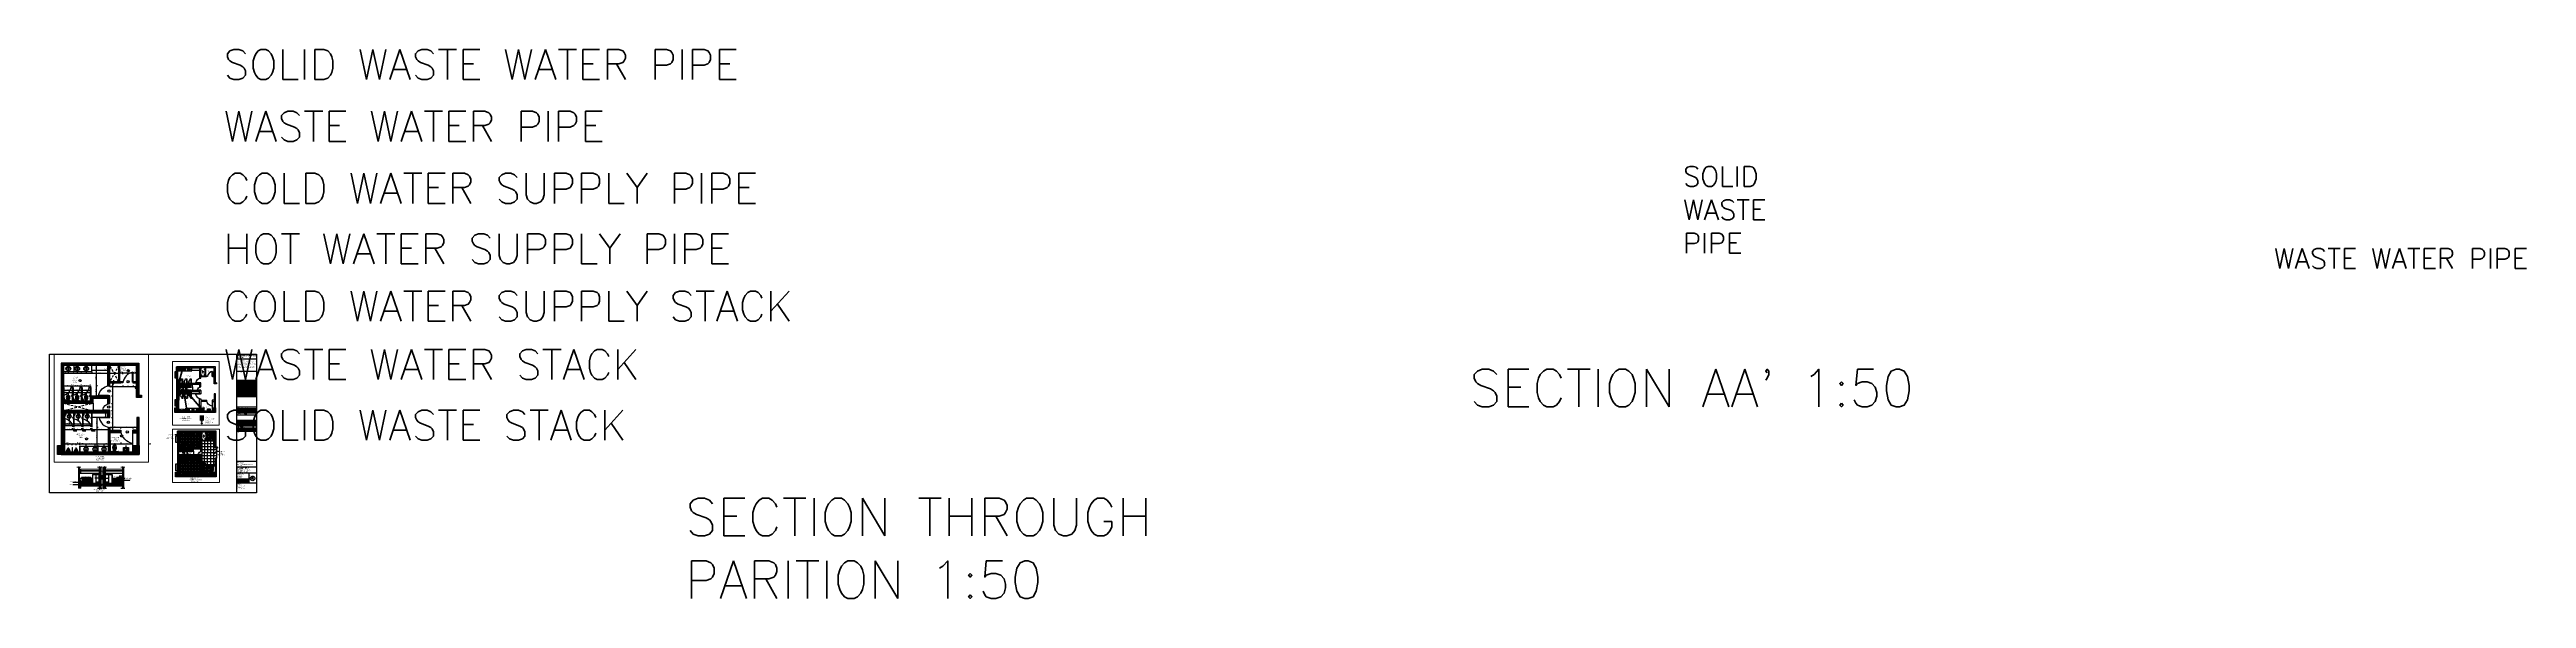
# Paper-space layout 'ToiletDetail' of a CAD drawing. Header units: millimetres. Extents: x 0 to 9888, y -422 to 1771.
# The model-space entities are those that its viewports show. They can reach past a viewport. Long polylines and large blocks are cut down to what shows.
import ezdxf

# ---------------------------------------------------------------- set-up
doc = ezdxf.new("R2010")
doc.units = ezdxf.units.MM
doc.header["$MEASUREMENT"] = 0
for name, pattern in [('1', [0]), ('CENTER2', [28.575, 19.05, -3.175, 3.175, -3.175]), ('DASHED', [0.75, 0.5, -0.25])]:
    doc.linetypes.add(name, pattern=pattern)
for name, color, linetype in [('A-BLUE', 5, 'Continuous'), ('A-LIGHT', 8, 'Continuous'), ('A-MAGENTA', 6, 'Continuous'), ('A-RED', 10, 'Continuous'), ('OFFICE$BACK', 8, 'Continuous'), ('OFFICE$FURN', 2, 'Continuous'), ('OFFICE$NOTSOBACK', 6, 'Continuous'), ('OFFICE$STAIRS', 5, 'Continuous'), ('OFFICE$WALLS', 10, 'Continuous'), ('SITE$COLUMNS', 10, 'Continuous'), ('Texty', 3, 'Continuous'), ('Texty @ 100', 3, 'Continuous'), ('TIT INNER', 8, 'Continuous'), ('title', 6, 'Continuous')]:
    doc.layers.add(name, color=color, linetype=linetype)
for name, color, linetype, lineweight in [('Blocks', 251, 'Continuous', 9), ('CERÁMICA', 41, 'Continuous', 0), ('cold water supply', 130, 'Continuous', 35), ('ELEVATION', 5, 'Continuous', 9), ('HATCH', 8, '1', 18), ('hot water supply', 1, 'Continuous', 35), ('lerttering', 7, 'Continuous', 15), ('Soil Pipe', 24, 'Continuous', 35), ('Text', 11, 'Continuous', 9), ('THIN', 230, 'Continuous', 13), ('tiling', 61, 'Continuous', 0), ('walls', 10, 'Continuous', 20), ('walls @ 100', 10, 'Continuous', 20), ('Waste water', 102, 'Continuous', 35)]:
    doc.layers.add(name, color=color, linetype=linetype, lineweight=lineweight)
doc.layers.add('SITE$0', color=7, linetype='Continuous', true_color=0x000000)
doc.styles.add('Annotative', font='romans.shx')
doc.styles.add('arch bold', font='')
doc.styles.add('GOP', font='arial.ttf')
doc.styles.get('arch bold').set_extended_font_data('Architect-Bold', bold=True)
doc.dimstyles.new('MAIN DIM ON 50 SCALE SHEET', dxfattribs={"dimscale": 100, "dimtxt": 0.03, "dimasz": 0.02, "dimexe": 0, "dimexo": 0, "dimgap": 0.005, "dimtad": 1, "dimdec": 0, "dimrnd": 5, "dimzin": 0, "dimdsep": 46, "dimtxsty": 'Standard', "dimblk": 'ARCHTICK', "dimcen": 0.09, "dimadec": 0, "dimazin": 0, "dimtfac": 1, "dimtdec": 0, "dimtofl": 0, "dimtmove": 1, "dimatfit": 3, "dimfxl": 0.05, "dimfxlon": 1, "dimtolj": 1, "dimtzin": 0, "dimarcsym": 0})
pattern_1 = [(45, (-869.9176, -163.437), (-2.0205576, 2.0205576), []), (45, (-868.5706, -163.437), (-2.0205576, 2.0205576), [])]
pattern_2 = [(45, (-204.22, -73.541), (-1.856155, 1.856155), []), (45, (-202.9826, -73.541), (-1.856155, 1.856155), [])]
pattern_3 = [(60.208688, (-1949892.06, 978144.5), (-260.35224, 149.052713), []), (60.208688, (-1949755.6, 978181.6), (-260.35224, 149.052713), [])]
pattern_4 = [(60.208688, (6286.48, -21768.59), (-130.17612, 74.526357), []), (60.208688, (6354.72, -21750.04), (-130.17612, 74.526357), [])]

# ---------------------------------------------------------------- blocks, each defined once
blk = doc.blocks.new('_ArchTick')
at = {"color": 0, "linetype": 'ByBlock', "const_width": 0.15}
blk.add_lwpolyline([(-0.5, -0.5), (0.5, 0.5)], dxfattribs=at)
blk = doc.blocks.new('*D77')
at = {"layer": 'Defpoints', "color": 0, "ltscale": 15, "transparency": 16777216}
for p in [(78.8, 280.5), (114.8, 275.7), (114.8, 275.7)]:
    blk.add_point(p, dxfattribs=at)
at = {"layer": 'Texty', "color": 0, "lineweight": -2, "ltscale": 15, "transparency": 16777216}
for p, q in [((78.8, 280.5), (78.8, 275.7)), ((78.8, 275.7), (114.8, 275.7))]:
    blk.add_line(p, q, dxfattribs=at)
at = {"layer": 'Texty', "color": 0, "lineweight": -2, "ltscale": 15, "transparency": 16777216, "xscale": 2, "yscale": 2, "zscale": 2, "rotation": 180}
blk.add_blockref('_ArchTick', (78.8, 275.7), dxfattribs=at)
at = {"layer": 'Texty', "color": 0, "lineweight": -2, "ltscale": 15, "transparency": 16777216, "xscale": 2, "yscale": 2, "zscale": 2}
blk.add_blockref('_ArchTick', (114.8, 275.7), dxfattribs=at)
at = {"layer": 'Texty', "color": 0, "ltscale": 15, "transparency": 16777216, "insert": (96.8, 277.7), "char_height": 3, "attachment_point": 5}
blk.add_mtext('\\A1;1800', dxfattribs=at)
blk = doc.blocks.new('*D78')
at = {"layer": 'Defpoints', "color": 0, "ltscale": 15, "transparency": 16777216}
for p in [(114.8, 275.7), (150.8, 275.7), (150.8, 275.7)]:
    blk.add_point(p, dxfattribs=at)
at = {"layer": 'Texty', "color": 0, "lineweight": -2, "ltscale": 15, "transparency": 16777216}
blk.add_line((114.8, 275.7), (150.8, 275.7), dxfattribs=at)
at = {"layer": 'Texty', "color": 0, "lineweight": -2, "ltscale": 15, "transparency": 16777216, "xscale": 2, "yscale": 2, "zscale": 2, "rotation": 180}
blk.add_blockref('_ArchTick', (114.8, 275.7), dxfattribs=at)
at = {"layer": 'Texty', "color": 0, "lineweight": -2, "ltscale": 15, "transparency": 16777216, "xscale": 2, "yscale": 2, "zscale": 2}
blk.add_blockref('_ArchTick', (150.8, 275.7), dxfattribs=at)
at = {"layer": 'Texty', "color": 0, "ltscale": 15, "transparency": 16777216, "insert": (132.8, 277.7), "char_height": 3, "attachment_point": 5}
blk.add_mtext('\\A1;1800', dxfattribs=at)
blk = doc.blocks.new('*D79')
at = {"layer": 'Defpoints', "color": 0, "ltscale": 15, "transparency": 16777216}
for p in [(150.8, 275.7), (168.8, 275.7), (168.8, 275.7)]:
    blk.add_point(p, dxfattribs=at)
at = {"layer": 'Texty', "color": 0, "lineweight": -2, "ltscale": 15, "transparency": 16777216}
blk.add_line((150.8, 275.7), (168.8, 275.7), dxfattribs=at)
at = {"layer": 'Texty', "color": 0, "lineweight": -2, "ltscale": 15, "transparency": 16777216, "xscale": 2, "yscale": 2, "zscale": 2, "rotation": 180}
blk.add_blockref('_ArchTick', (150.8, 275.7), dxfattribs=at)
at = {"layer": 'Texty', "color": 0, "lineweight": -2, "ltscale": 15, "transparency": 16777216, "xscale": 2, "yscale": 2, "zscale": 2}
blk.add_blockref('_ArchTick', (168.8, 275.7), dxfattribs=at)
at = {"layer": 'Texty', "color": 0, "ltscale": 15, "transparency": 16777216, "insert": (159.8, 277.7), "char_height": 3, "attachment_point": 5}
blk.add_mtext('\\A1;900', dxfattribs=at)
blk = doc.blocks.new('*D80')
at = {"layer": 'Defpoints', "color": 0, "ltscale": 15, "transparency": 16777216}
for p in [(60.8, 285.6), (78.8, 285.6), (78.8, 275.7)]:
    blk.add_point(p, dxfattribs=at)
at = {"layer": 'Texty', "color": 0, "lineweight": -2, "ltscale": 15, "transparency": 16777216}
for p, q in [((60.8, 280.7), (60.8, 275.7)), ((60.8, 275.7), (78.8, 275.7)), ((78.8, 280.7), (78.8, 275.7))]:
    blk.add_line(p, q, dxfattribs=at)
at = {"layer": 'Texty', "color": 0, "lineweight": -2, "ltscale": 15, "transparency": 16777216, "xscale": 2, "yscale": 2, "zscale": 2, "rotation": 180}
blk.add_blockref('_ArchTick', (60.8, 275.7), dxfattribs=at)
at = {"layer": 'Texty', "color": 0, "lineweight": -2, "ltscale": 15, "transparency": 16777216, "xscale": 2, "yscale": 2, "zscale": 2}
blk.add_blockref('_ArchTick', (78.8, 275.7), dxfattribs=at)
at = {"layer": 'Texty', "color": 0, "ltscale": 15, "transparency": 16777216, "insert": (69.8, 277.7), "char_height": 3, "attachment_point": 5}
blk.add_mtext('\\A1;900', dxfattribs=at)
blk = doc.blocks.new('*D81')
at = {"layer": 'Defpoints', "color": 0, "ltscale": 15, "transparency": 16777216}
for p in [(60.8, 271.3), (96.8, 271.3), (96.8, 268.9)]:
    blk.add_point(p, dxfattribs=at)
at = {"layer": 'Texty', "color": 0, "lineweight": -2, "ltscale": 15, "transparency": 16777216}
for p, q in [((60.8, 271.3), (60.8, 268.9)), ((60.8, 268.9), (96.8, 268.9)), ((96.8, 271.3), (96.8, 268.9))]:
    blk.add_line(p, q, dxfattribs=at)
at = {"layer": 'Texty', "color": 0, "lineweight": -2, "ltscale": 15, "transparency": 16777216, "xscale": 2, "yscale": 2, "zscale": 2, "rotation": 180}
blk.add_blockref('_ArchTick', (60.8, 268.9), dxfattribs=at)
at = {"layer": 'Texty', "color": 0, "lineweight": -2, "ltscale": 15, "transparency": 16777216, "xscale": 2, "yscale": 2, "zscale": 2}
blk.add_blockref('_ArchTick', (96.8, 268.9), dxfattribs=at)
at = {"layer": 'Texty', "color": 0, "ltscale": 15, "transparency": 16777216, "insert": (78.8, 270.9), "char_height": 3, "attachment_point": 5}
blk.add_mtext('\\A1;1800', dxfattribs=at)
blk = doc.blocks.new('*D82')
at = {"layer": 'Defpoints', "color": 0, "ltscale": 15, "transparency": 16777216}
for p in [(56.1, 398.8), (74.2, 401.3), (74.2, 396.8)]:
    blk.add_point(p, dxfattribs=at)
at = {"layer": 'Texty', "color": 0, "lineweight": -2, "ltscale": 15, "transparency": 16777216}
for p, q in [((56.1, 398.8), (56.1, 401.3)), ((56.1, 401.3), (74.2, 401.3)), ((74.2, 396.8), (74.2, 401.3))]:
    blk.add_line(p, q, dxfattribs=at)
at = {"layer": 'Texty', "color": 0, "lineweight": -2, "ltscale": 15, "transparency": 16777216, "xscale": 2, "yscale": 2, "zscale": 2, "rotation": 180}
blk.add_blockref('_ArchTick', (56.1, 401.3), dxfattribs=at)
at = {"layer": 'Texty', "color": 0, "lineweight": -2, "ltscale": 15, "transparency": 16777216, "xscale": 2, "yscale": 2, "zscale": 2}
blk.add_blockref('_ArchTick', (74.2, 401.3), dxfattribs=at)
at = {"layer": 'Texty', "color": 0, "ltscale": 15, "transparency": 16777216, "insert": (65.2, 403.3), "char_height": 3, "attachment_point": 5}
blk.add_mtext('\\A1;905', dxfattribs=at)
blk = doc.blocks.new('*D83')
at = {"layer": 'Defpoints', "color": 0, "ltscale": 15, "transparency": 16777216}
for p in [(92.2, 410.7), (128.2, 409.8), (128.2, 409.8)]:
    blk.add_point(p, dxfattribs=at)
at = {"layer": 'Texty', "color": 0, "lineweight": -2, "ltscale": 15, "transparency": 16777216}
for p, q in [((92.2, 410.7), (92.2, 409.8)), ((92.2, 409.8), (128.2, 409.8))]:
    blk.add_line(p, q, dxfattribs=at)
at = {"layer": 'Texty', "color": 0, "lineweight": -2, "ltscale": 15, "transparency": 16777216, "xscale": 2, "yscale": 2, "zscale": 2, "rotation": 180}
blk.add_blockref('_ArchTick', (92.2, 409.8), dxfattribs=at)
at = {"layer": 'Texty', "color": 0, "lineweight": -2, "ltscale": 15, "transparency": 16777216, "xscale": 2, "yscale": 2, "zscale": 2}
blk.add_blockref('_ArchTick', (128.2, 409.8), dxfattribs=at)
at = {"layer": 'Texty', "color": 0, "ltscale": 15, "transparency": 16777216, "insert": (110.2, 411.8), "char_height": 3, "attachment_point": 5}
blk.add_mtext('\\A1;1800', dxfattribs=at)
blk = doc.blocks.new('*D84')
at = {"layer": 'Defpoints', "color": 0, "ltscale": 15, "transparency": 16777216}
for p in [(128.2, 409.8), (164.2, 409.8), (164.2, 409.8)]:
    blk.add_point(p, dxfattribs=at)
at = {"layer": 'Texty', "color": 0, "lineweight": -2, "ltscale": 15, "transparency": 16777216}
blk.add_line((128.2, 409.8), (164.2, 409.8), dxfattribs=at)
at = {"layer": 'Texty', "color": 0, "lineweight": -2, "ltscale": 15, "transparency": 16777216, "xscale": 2, "yscale": 2, "zscale": 2, "rotation": 180}
blk.add_blockref('_ArchTick', (128.2, 409.8), dxfattribs=at)
at = {"layer": 'Texty', "color": 0, "lineweight": -2, "ltscale": 15, "transparency": 16777216, "xscale": 2, "yscale": 2, "zscale": 2}
blk.add_blockref('_ArchTick', (164.2, 409.8), dxfattribs=at)
at = {"layer": 'Texty', "color": 0, "ltscale": 15, "transparency": 16777216, "insert": (146.2, 411.8), "char_height": 3, "attachment_point": 5}
blk.add_mtext('\\A1;1800', dxfattribs=at)
blk = doc.blocks.new('*D85')
at = {"layer": 'Defpoints', "color": 0, "ltscale": 15, "transparency": 16777216}
for p in [(75, 482.8), (110.2, 482.8), (110.2, 477.9)]:
    blk.add_point(p, dxfattribs=at)
at = {"layer": 'Texty', "color": 0, "lineweight": -2, "ltscale": 15, "transparency": 16777216}
for p, q in [((75, 482.8), (75, 477.9)), ((75, 477.9), (110.2, 477.9)), ((110.2, 482.8), (110.2, 477.9))]:
    blk.add_line(p, q, dxfattribs=at)
at = {"layer": 'Texty', "color": 0, "lineweight": -2, "ltscale": 15, "transparency": 16777216, "xscale": 2, "yscale": 2, "zscale": 2, "rotation": 180}
blk.add_blockref('_ArchTick', (75, 477.9), dxfattribs=at)
at = {"layer": 'Texty', "color": 0, "lineweight": -2, "ltscale": 15, "transparency": 16777216, "xscale": 2, "yscale": 2, "zscale": 2}
blk.add_blockref('_ArchTick', (110.2, 477.9), dxfattribs=at)
at = {"layer": 'Texty', "color": 0, "ltscale": 15, "transparency": 16777216, "insert": (92.6, 479.9), "char_height": 3, "attachment_point": 5}
blk.add_mtext('\\A1;900', dxfattribs=at)
blk = doc.blocks.new('*D86')
at = {"layer": 'Defpoints', "color": 0, "ltscale": 15, "transparency": 16777216}
for p in [(110.2, 477.9), (146.2, 482.8), (146.2, 477.9)]:
    blk.add_point(p, dxfattribs=at)
at = {"layer": 'Texty', "color": 0, "lineweight": -2, "ltscale": 15, "transparency": 16777216}
for p in [(110.2, 477.9), (146.2, 482.8)]:
    blk.add_line(p, (146.2, 477.9), dxfattribs=at)
at = {"layer": 'Texty', "color": 0, "lineweight": -2, "ltscale": 15, "transparency": 16777216, "xscale": 2, "yscale": 2, "zscale": 2, "rotation": 180}
blk.add_blockref('_ArchTick', (110.2, 477.9), dxfattribs=at)
at = {"layer": 'Texty', "color": 0, "lineweight": -2, "ltscale": 15, "transparency": 16777216, "xscale": 2, "yscale": 2, "zscale": 2}
blk.add_blockref('_ArchTick', (146.2, 477.9), dxfattribs=at)
at = {"layer": 'Texty', "color": 0, "ltscale": 15, "transparency": 16777216, "insert": (128.2, 479.9), "char_height": 3, "attachment_point": 5}
blk.add_mtext('\\A1;1800', dxfattribs=at)
blk = doc.blocks.new('*D90')
at = {"layer": 'Defpoints', "color": 0, "ltscale": 15, "transparency": 16777216}
for p in [(74.2, 396.8), (110.2, 401.3), (110.2, 396.3)]:
    blk.add_point(p, dxfattribs=at)
at = {"layer": 'Texty', "color": 0, "lineweight": -2, "ltscale": 15, "transparency": 16777216}
for p, q in [((74.2, 396.8), (74.2, 401.3)), ((74.2, 401.3), (110.2, 401.3)), ((110.2, 396.3), (110.2, 401.3))]:
    blk.add_line(p, q, dxfattribs=at)
at = {"layer": 'Texty', "color": 0, "lineweight": -2, "ltscale": 15, "transparency": 16777216, "xscale": 2, "yscale": 2, "zscale": 2, "rotation": 180}
blk.add_blockref('_ArchTick', (74.2, 401.3), dxfattribs=at)
at = {"layer": 'Texty', "color": 0, "lineweight": -2, "ltscale": 15, "transparency": 16777216, "xscale": 2, "yscale": 2, "zscale": 2}
blk.add_blockref('_ArchTick', (110.2, 401.3), dxfattribs=at)
at = {"layer": 'Texty', "color": 0, "ltscale": 15, "transparency": 16777216, "insert": (92.2, 403.3), "char_height": 3, "attachment_point": 5}
blk.add_mtext('\\A1;1800', dxfattribs=at)
blk = doc.blocks.new('*D91')
at = {"layer": 'Defpoints', "color": 0, "ltscale": 15, "transparency": 16777216}
for p in [(110.2, 396.3), (146.2, 401.3), (146.2, 395.8)]:
    blk.add_point(p, dxfattribs=at)
at = {"layer": 'Texty', "color": 0, "lineweight": -2, "ltscale": 15, "transparency": 16777216}
for p, q in [((110.2, 396.3), (110.2, 401.3)), ((110.2, 401.3), (146.2, 401.3)), ((146.2, 396.3), (146.2, 401.3))]:
    blk.add_line(p, q, dxfattribs=at)
at = {"layer": 'Texty', "color": 0, "lineweight": -2, "ltscale": 15, "transparency": 16777216, "xscale": 2, "yscale": 2, "zscale": 2, "rotation": 180}
blk.add_blockref('_ArchTick', (110.2, 401.3), dxfattribs=at)
at = {"layer": 'Texty', "color": 0, "lineweight": -2, "ltscale": 15, "transparency": 16777216, "xscale": 2, "yscale": 2, "zscale": 2}
blk.add_blockref('_ArchTick', (146.2, 401.3), dxfattribs=at)
at = {"layer": 'Texty', "color": 0, "ltscale": 15, "transparency": 16777216, "insert": (128.2, 403.3), "char_height": 3, "attachment_point": 5}
blk.add_mtext('\\A1;1800', dxfattribs=at)
blk = doc.blocks.new('*D92')
at = {"layer": 'Defpoints', "color": 0, "ltscale": 15, "transparency": 16777216}
for p in [(146.2, 395.8), (164.2, 401.3), (164.2, 396.3)]:
    blk.add_point(p, dxfattribs=at)
at = {"layer": 'Texty', "color": 0, "lineweight": -2, "ltscale": 15, "transparency": 16777216}
for p, q in [((146.2, 396.3), (146.2, 401.3)), ((146.2, 401.3), (164.2, 401.3)), ((164.2, 396.3), (164.2, 401.3))]:
    blk.add_line(p, q, dxfattribs=at)
at = {"layer": 'Texty', "color": 0, "lineweight": -2, "ltscale": 15, "transparency": 16777216, "xscale": 2, "yscale": 2, "zscale": 2, "rotation": 180}
blk.add_blockref('_ArchTick', (146.2, 401.3), dxfattribs=at)
at = {"layer": 'Texty', "color": 0, "lineweight": -2, "ltscale": 15, "transparency": 16777216, "xscale": 2, "yscale": 2, "zscale": 2}
blk.add_blockref('_ArchTick', (164.2, 401.3), dxfattribs=at)
at = {"layer": 'Texty', "color": 0, "ltscale": 15, "transparency": 16777216, "insert": (155.2, 403.3), "char_height": 3, "attachment_point": 5}
blk.add_mtext('\\A1;900', dxfattribs=at)
blk = doc.blocks.new('*D93')
at = {"layer": 'Defpoints', "color": 0, "ltscale": 15, "transparency": 16777216}
for p in [(56.1, 409.5), (92.2, 409.8), (92.2, 409.5)]:
    blk.add_point(p, dxfattribs=at)
at = {"layer": 'Texty', "color": 0, "lineweight": -2, "ltscale": 15, "transparency": 16777216}
for p, q in [((56.1, 409.5), (56.1, 409.8)), ((56.1, 409.8), (92.2, 409.8)), ((92.2, 409.5), (92.2, 409.8))]:
    blk.add_line(p, q, dxfattribs=at)
at = {"layer": 'Texty', "color": 0, "lineweight": -2, "ltscale": 15, "transparency": 16777216, "xscale": 2, "yscale": 2, "zscale": 2, "rotation": 180}
blk.add_blockref('_ArchTick', (56.1, 409.8), dxfattribs=at)
at = {"layer": 'Texty', "color": 0, "lineweight": -2, "ltscale": 15, "transparency": 16777216, "xscale": 2, "yscale": 2, "zscale": 2}
blk.add_blockref('_ArchTick', (92.2, 409.8), dxfattribs=at)
at = {"layer": 'Texty', "color": 0, "ltscale": 15, "transparency": 16777216, "insert": (74.2, 411.8), "char_height": 3, "attachment_point": 5}
blk.add_mtext('\\A1;1805', dxfattribs=at)
blk = doc.blocks.new('*D94')
at = {"layer": 'Defpoints', "color": 0, "ltscale": 15, "transparency": 16777216}
for p in [(56.1, 420.4), (86.1, 427.4), (86.1, 420.6)]:
    blk.add_point(p, dxfattribs=at)
at = {"layer": 'Texty', "color": 0, "lineweight": -2, "ltscale": 15, "transparency": 16777216}
for p, q in [((56.1, 422.4), (56.1, 427.4)), ((56.1, 427.4), (86.1, 427.4)), ((86.1, 422.4), (86.1, 427.4))]:
    blk.add_line(p, q, dxfattribs=at)
at = {"layer": 'Texty', "color": 0, "lineweight": -2, "ltscale": 15, "transparency": 16777216, "xscale": 2, "yscale": 2, "zscale": 2, "rotation": 180}
blk.add_blockref('_ArchTick', (56.1, 427.4), dxfattribs=at)
at = {"layer": 'Texty', "color": 0, "lineweight": -2, "ltscale": 15, "transparency": 16777216, "xscale": 2, "yscale": 2, "zscale": 2}
blk.add_blockref('_ArchTick', (86.1, 427.4), dxfattribs=at)
at = {"layer": 'Texty', "color": 0, "ltscale": 15, "transparency": 16777216, "insert": (71.1, 429.4), "char_height": 3, "attachment_point": 5}
blk.add_mtext('\\A1;75000', dxfattribs=at)
blk = doc.blocks.new('*D95')
at = {"layer": 'Defpoints', "color": 0, "ltscale": 15, "transparency": 16777216}
for p in [(86.1, 420.6), (92.8, 427.4), (92.8, 420.6)]:
    blk.add_point(p, dxfattribs=at)
at = {"layer": 'Texty', "color": 0, "lineweight": -2, "ltscale": 15, "transparency": 16777216}
for p, q in [((86.1, 422.4), (86.1, 427.4)), ((86.1, 427.4), (92.8, 427.4)), ((92.8, 422.4), (92.8, 427.4))]:
    blk.add_line(p, q, dxfattribs=at)
at = {"layer": 'Texty', "color": 0, "lineweight": -2, "ltscale": 15, "transparency": 16777216, "xscale": 2, "yscale": 2, "zscale": 2, "rotation": 180}
blk.add_blockref('_ArchTick', (86.1, 427.4), dxfattribs=at)
at = {"layer": 'Texty', "color": 0, "lineweight": -2, "ltscale": 15, "transparency": 16777216, "xscale": 2, "yscale": 2, "zscale": 2}
blk.add_blockref('_ArchTick', (92.8, 427.4), dxfattribs=at)
at = {"layer": 'Texty', "color": 0, "ltscale": 15, "transparency": 16777216, "insert": (90.6, 431.7), "char_height": 3, "attachment_point": 5}
blk.add_mtext('\\A1;16570', dxfattribs=at)
blk = doc.blocks.new('*D96')
at = {"layer": 'Defpoints', "color": 0, "ltscale": 15, "transparency": 16777216}
for p in [(92.8, 420.6), (122.8, 427.4), (122.8, 420.8)]:
    blk.add_point(p, dxfattribs=at)
at = {"layer": 'Texty', "color": 0, "lineweight": -2, "ltscale": 15, "transparency": 16777216}
for p, q in [((92.8, 422.4), (92.8, 427.4)), ((92.8, 427.4), (122.8, 427.4)), ((122.8, 422.4), (122.8, 427.4))]:
    blk.add_line(p, q, dxfattribs=at)
at = {"layer": 'Texty', "color": 0, "lineweight": -2, "ltscale": 15, "transparency": 16777216, "xscale": 2, "yscale": 2, "zscale": 2, "rotation": 180}
blk.add_blockref('_ArchTick', (92.8, 427.4), dxfattribs=at)
at = {"layer": 'Texty', "color": 0, "lineweight": -2, "ltscale": 15, "transparency": 16777216, "xscale": 2, "yscale": 2, "zscale": 2}
blk.add_blockref('_ArchTick', (122.8, 427.4), dxfattribs=at)
at = {"layer": 'Texty', "color": 0, "ltscale": 15, "transparency": 16777216, "insert": (107.8, 429.4), "char_height": 3, "attachment_point": 5}
blk.add_mtext('\\A1;75000', dxfattribs=at)
blk = doc.blocks.new('*D97')
at = {"layer": 'Defpoints', "color": 0, "ltscale": 15, "transparency": 16777216}
for p in [(122.8, 420.8), (128.8, 427.4), (128.8, 420.8)]:
    blk.add_point(p, dxfattribs=at)
at = {"layer": 'Texty', "color": 0, "lineweight": -2, "ltscale": 15, "transparency": 16777216}
for p, q in [((122.8, 422.4), (122.8, 427.4)), ((122.8, 427.4), (128.8, 427.4)), ((128.8, 422.4), (128.8, 427.4))]:
    blk.add_line(p, q, dxfattribs=at)
at = {"layer": 'Texty', "color": 0, "lineweight": -2, "ltscale": 15, "transparency": 16777216, "xscale": 2, "yscale": 2, "zscale": 2, "rotation": 180}
blk.add_blockref('_ArchTick', (122.8, 427.4), dxfattribs=at)
at = {"layer": 'Texty', "color": 0, "lineweight": -2, "ltscale": 15, "transparency": 16777216, "xscale": 2, "yscale": 2, "zscale": 2}
blk.add_blockref('_ArchTick', (128.8, 427.4), dxfattribs=at)
at = {"layer": 'Texty', "color": 0, "ltscale": 15, "transparency": 16777216, "insert": (126.9, 431.7), "char_height": 3, "attachment_point": 5}
blk.add_mtext('\\A1;15000', dxfattribs=at)
blk = doc.blocks.new('*D98')
at = {"layer": 'Defpoints', "color": 0, "ltscale": 15, "transparency": 16777216}
for p in [(128.8, 420.8), (158.8, 427.4), (158.8, 420.9)]:
    blk.add_point(p, dxfattribs=at)
at = {"layer": 'Texty', "color": 0, "lineweight": -2, "ltscale": 15, "transparency": 16777216}
for p, q in [((128.8, 422.4), (128.8, 427.4)), ((128.8, 427.4), (158.8, 427.4)), ((158.8, 422.4), (158.8, 427.4))]:
    blk.add_line(p, q, dxfattribs=at)
at = {"layer": 'Texty', "color": 0, "lineweight": -2, "ltscale": 15, "transparency": 16777216, "xscale": 2, "yscale": 2, "zscale": 2, "rotation": 180}
blk.add_blockref('_ArchTick', (128.8, 427.4), dxfattribs=at)
at = {"layer": 'Texty', "color": 0, "lineweight": -2, "ltscale": 15, "transparency": 16777216, "xscale": 2, "yscale": 2, "zscale": 2}
blk.add_blockref('_ArchTick', (158.8, 427.4), dxfattribs=at)
at = {"layer": 'Texty', "color": 0, "ltscale": 15, "transparency": 16777216, "insert": (143.8, 429.4), "char_height": 3, "attachment_point": 5}
blk.add_mtext('\\A1;75000', dxfattribs=at)
blk = doc.blocks.new('*D99')
at = {"layer": 'Defpoints', "color": 0, "ltscale": 15, "transparency": 16777216}
for p in [(158.8, 420.9), (164.8, 427.4), (164.8, 421)]:
    blk.add_point(p, dxfattribs=at)
at = {"layer": 'Texty', "color": 0, "lineweight": -2, "ltscale": 15, "transparency": 16777216}
for p, q in [((158.8, 422.4), (158.8, 427.4)), ((158.8, 427.4), (164.8, 427.4)), ((164.8, 422.4), (164.8, 427.4))]:
    blk.add_line(p, q, dxfattribs=at)
at = {"layer": 'Texty', "color": 0, "lineweight": -2, "ltscale": 15, "transparency": 16777216, "xscale": 2, "yscale": 2, "zscale": 2, "rotation": 180}
blk.add_blockref('_ArchTick', (158.8, 427.4), dxfattribs=at)
at = {"layer": 'Texty', "color": 0, "lineweight": -2, "ltscale": 15, "transparency": 16777216, "xscale": 2, "yscale": 2, "zscale": 2}
blk.add_blockref('_ArchTick', (164.8, 427.4), dxfattribs=at)
at = {"layer": 'Texty', "color": 0, "ltscale": 15, "transparency": 16777216, "insert": (162.9, 431.7), "char_height": 3, "attachment_point": 5}
blk.add_mtext('\\A1;15000', dxfattribs=at)
blk = doc.blocks.new('*D100')
at = {"layer": 'Defpoints', "color": 0, "ltscale": 15, "transparency": 16777216}
for p in [(56.1, 481.7), (75, 482.8), (75, 477.9)]:
    blk.add_point(p, dxfattribs=at)
at = {"layer": 'Texty', "color": 0, "lineweight": -2, "ltscale": 15, "transparency": 16777216}
for p, q in [((56.1, 481.7), (56.1, 477.9)), ((56.1, 477.9), (75, 477.9)), ((75, 482.8), (75, 477.9))]:
    blk.add_line(p, q, dxfattribs=at)
at = {"layer": 'Texty', "color": 0, "lineweight": -2, "ltscale": 15, "transparency": 16777216, "xscale": 2, "yscale": 2, "zscale": 2, "rotation": 180}
blk.add_blockref('_ArchTick', (56.1, 477.9), dxfattribs=at)
at = {"layer": 'Texty', "color": 0, "lineweight": -2, "ltscale": 15, "transparency": 16777216, "xscale": 2, "yscale": 2, "zscale": 2}
blk.add_blockref('_ArchTick', (75, 477.9), dxfattribs=at)
at = {"layer": 'Texty', "color": 0, "ltscale": 15, "transparency": 16777216, "insert": (65.5, 479.9), "char_height": 3, "attachment_point": 5}
blk.add_mtext('\\A1;940', dxfattribs=at)
blk = doc.blocks.new('*D101')
at = {"layer": 'Defpoints', "color": 0, "ltscale": 15, "transparency": 16777216}
for p in [(146.2, 482.8), (168.8, 484.6), (168.8, 477.9)]:
    blk.add_point(p, dxfattribs=at)
at = {"layer": 'Texty', "color": 0, "lineweight": -2, "ltscale": 15, "transparency": 16777216}
for p, q in [((146.2, 482.8), (146.2, 477.9)), ((146.2, 477.9), (168.8, 477.9)), ((168.8, 482.9), (168.8, 477.9))]:
    blk.add_line(p, q, dxfattribs=at)
at = {"layer": 'Texty', "color": 0, "lineweight": -2, "ltscale": 15, "transparency": 16777216, "xscale": 2, "yscale": 2, "zscale": 2, "rotation": 180}
blk.add_blockref('_ArchTick', (146.2, 477.9), dxfattribs=at)
at = {"layer": 'Texty', "color": 0, "lineweight": -2, "ltscale": 15, "transparency": 16777216, "xscale": 2, "yscale": 2, "zscale": 2}
blk.add_blockref('_ArchTick', (168.8, 477.9), dxfattribs=at)
at = {"layer": 'Texty', "color": 0, "ltscale": 15, "transparency": 16777216, "insert": (157.5, 479.9), "char_height": 3, "attachment_point": 5}
blk.add_mtext('\\A1;56490', dxfattribs=at)
blk = doc.blocks.new('*D102')
at = {"layer": 'Defpoints', "color": 0, "ltscale": 15, "transparency": 16777216}
for p in [(168.8, 484.6), (231.1, 484.6), (231.1, 477.9)]:
    blk.add_point(p, dxfattribs=at)
at = {"layer": 'Texty', "color": 0, "lineweight": -2, "ltscale": 15, "transparency": 16777216}
for p, q in [((168.8, 482.9), (168.8, 477.9)), ((168.8, 477.9), (231.1, 477.9)), ((231.1, 482.9), (231.1, 477.9))]:
    blk.add_line(p, q, dxfattribs=at)
at = {"layer": 'Texty', "color": 0, "lineweight": -2, "ltscale": 15, "transparency": 16777216, "xscale": 2, "yscale": 2, "zscale": 2, "rotation": 180}
blk.add_blockref('_ArchTick', (168.8, 477.9), dxfattribs=at)
at = {"layer": 'Texty', "color": 0, "lineweight": -2, "ltscale": 15, "transparency": 16777216, "xscale": 2, "yscale": 2, "zscale": 2}
blk.add_blockref('_ArchTick', (231.1, 477.9), dxfattribs=at)
at = {"layer": 'Texty', "color": 0, "ltscale": 15, "transparency": 16777216, "insert": (199.9, 479.9), "char_height": 3, "attachment_point": 5}
blk.add_mtext('\\A1;155545', dxfattribs=at)
blk = doc.blocks.new('*D103')
at = {"layer": 'Defpoints', "color": 0, "ltscale": 15, "transparency": 16777216}
for p in [(189, 508.6), (186.7, 490.1), (189, 490.1)]:
    blk.add_point(p, dxfattribs=at)
at = {"layer": 'Texty', "color": 0, "lineweight": -2, "ltscale": 15, "transparency": 16777216}
for p, q in [((189, 508.6), (186.7, 508.6)), ((186.7, 508.6), (186.7, 490.1)), ((189, 490.1), (186.7, 490.1))]:
    blk.add_line(p, q, dxfattribs=at)
at = {"layer": 'Texty', "color": 0, "lineweight": -2, "ltscale": 15, "transparency": 16777216, "xscale": 2, "yscale": 2, "zscale": 2}
for p, rotation in [((186.7, 508.6), 90), ((186.7, 490.1), 270)]:
    blk.add_blockref('_ArchTick', p, dxfattribs=dict(at, rotation=rotation))
at = {"layer": 'Texty', "color": 0, "ltscale": 15, "transparency": 16777216, "insert": (184.7, 499.3), "char_height": 3, "attachment_point": 5, "rotation": 90}
blk.add_mtext('\\A1;925', dxfattribs=at)
blk = doc.blocks.new('*D104')
at = {"layer": 'Defpoints', "color": 0, "ltscale": 15, "transparency": 16777216}
for p in [(186.7, 427.6), (189, 490.1), (231.1, 427.6)]:
    blk.add_point(p, dxfattribs=at)
at = {"layer": 'Texty', "color": 0, "lineweight": -2, "ltscale": 15, "transparency": 16777216}
for p, q in [((189, 490.1), (186.7, 490.1)), ((186.7, 490.1), (186.7, 427.6)), ((191.7, 427.6), (186.7, 427.6))]:
    blk.add_line(p, q, dxfattribs=at)
at = {"layer": 'Texty', "color": 0, "lineweight": -2, "ltscale": 15, "transparency": 16777216, "xscale": 2, "yscale": 2, "zscale": 2}
for p, rotation in [((186.7, 490.1), 90), ((186.7, 427.6), 270)]:
    blk.add_blockref('_ArchTick', p, dxfattribs=dict(at, rotation=rotation))
at = {"layer": 'Texty', "color": 0, "ltscale": 15, "transparency": 16777216, "insert": (184.7, 458.9), "char_height": 3, "attachment_point": 5, "rotation": 90}
blk.add_mtext('\\A1;156075', dxfattribs=at)
blk = doc.blocks.new('*D105')
at = {"layer": 'Defpoints', "color": 0, "ltscale": 15, "transparency": 16777216}
for p in [(231.1, 427.6), (186.7, 387.6), (189.6, 387.6)]:
    blk.add_point(p, dxfattribs=at)
at = {"layer": 'Texty', "color": 0, "lineweight": -2, "ltscale": 15, "transparency": 16777216}
for p, q in [((191.7, 427.6), (186.7, 427.6)), ((186.7, 427.6), (186.7, 387.6)), ((189.6, 387.6), (186.7, 387.6))]:
    blk.add_line(p, q, dxfattribs=at)
at = {"layer": 'Texty', "color": 0, "lineweight": -2, "ltscale": 15, "transparency": 16777216, "xscale": 2, "yscale": 2, "zscale": 2}
for p, rotation in [((186.7, 427.6), 90), ((186.7, 387.6), 270)]:
    blk.add_blockref('_ArchTick', p, dxfattribs=dict(at, rotation=rotation))
at = {"layer": 'Texty', "color": 0, "ltscale": 15, "transparency": 16777216, "insert": (184.7, 407.6), "char_height": 3, "attachment_point": 5, "rotation": 90}
blk.add_mtext('\\A1;100000', dxfattribs=at)
blk = doc.blocks.new('*D106')
at = {"layer": 'Defpoints', "color": 0, "ltscale": 15, "transparency": 16777216}
for p in [(98, 508.6), (98.1, 508.6), (98.1, 484.7)]:
    blk.add_point(p, dxfattribs=at)
at = {"layer": 'Texty', "color": 0, "lineweight": -2, "ltscale": 15, "transparency": 16777216}
for p, q in [((98.1, 508.6), (98, 508.6)), ((98, 484.7), (98, 508.6)), ((98.1, 484.7), (98, 484.7))]:
    blk.add_line(p, q, dxfattribs=at)
at = {"layer": 'Texty', "color": 0, "lineweight": -2, "ltscale": 15, "transparency": 16777216, "xscale": 2, "yscale": 2, "zscale": 2}
for p, rotation in [((98, 508.6), 90), ((98, 484.7), 270)]:
    blk.add_blockref('_ArchTick', p, dxfattribs=dict(at, rotation=rotation))
at = {"layer": 'Texty', "color": 0, "ltscale": 15, "transparency": 16777216, "insert": (96, 496.6), "char_height": 3, "attachment_point": 5, "rotation": 90}
blk.add_mtext('\\A1;59820', dxfattribs=at)
blk = doc.blocks.new('*D107')
at = {"layer": 'Defpoints', "color": 0, "ltscale": 15, "transparency": 16777216}
for p in [(96.8, 268.9), (132.8, 268.9), (132.8, 268.9)]:
    blk.add_point(p, dxfattribs=at)
at = {"layer": 'Texty', "color": 0, "lineweight": -2, "ltscale": 15, "transparency": 16777216}
blk.add_line((96.8, 268.9), (132.8, 268.9), dxfattribs=at)
at = {"layer": 'Texty', "color": 0, "lineweight": -2, "ltscale": 15, "transparency": 16777216, "xscale": 2, "yscale": 2, "zscale": 2, "rotation": 180}
blk.add_blockref('_ArchTick', (96.8, 268.9), dxfattribs=at)
at = {"layer": 'Texty', "color": 0, "lineweight": -2, "ltscale": 15, "transparency": 16777216, "xscale": 2, "yscale": 2, "zscale": 2}
blk.add_blockref('_ArchTick', (132.8, 268.9), dxfattribs=at)
at = {"layer": 'Texty', "color": 0, "ltscale": 15, "transparency": 16777216, "insert": (114.8, 270.9), "char_height": 3, "attachment_point": 5}
blk.add_mtext('\\A1;1800', dxfattribs=at)
blk = doc.blocks.new('*D108')
at = {"layer": 'Defpoints', "color": 0, "ltscale": 15, "transparency": 16777216}
for p in [(133.3, 268.9), (169.3, 268.9), (169.3, 268.9)]:
    blk.add_point(p, dxfattribs=at)
at = {"layer": 'Texty', "color": 0, "lineweight": -2, "ltscale": 15, "transparency": 16777216}
for p in [(133.3, 268.9), (169.3, 268.9)]:
    blk.add_line(p, (169.3, 268.9), dxfattribs=at)
at = {"layer": 'Texty', "color": 0, "lineweight": -2, "ltscale": 15, "transparency": 16777216, "xscale": 2, "yscale": 2, "zscale": 2, "rotation": 180}
blk.add_blockref('_ArchTick', (133.3, 268.9), dxfattribs=at)
at = {"layer": 'Texty', "color": 0, "lineweight": -2, "ltscale": 15, "transparency": 16777216, "xscale": 2, "yscale": 2, "zscale": 2}
blk.add_blockref('_ArchTick', (169.3, 268.9), dxfattribs=at)
at = {"layer": 'Texty', "color": 0, "ltscale": 15, "transparency": 16777216, "insert": (151.3, 270.9), "char_height": 3, "attachment_point": 5}
blk.add_mtext('\\A1;90000', dxfattribs=at)
blk = doc.blocks.new('*D109')
at = {"layer": 'Defpoints', "color": 0, "ltscale": 15, "transparency": 16777216}
for p in [(60.8, 254), (90.8, 266.3), (90.8, 253.2)]:
    blk.add_point(p, dxfattribs=at)
at = {"layer": 'Texty', "color": 0, "lineweight": -2, "ltscale": 15, "transparency": 16777216}
for p, q in [((60.8, 254), (60.8, 253.2)), ((60.8, 253.2), (90.8, 253.2)), ((90.8, 258.2), (90.8, 253.2))]:
    blk.add_line(p, q, dxfattribs=at)
at = {"layer": 'Texty', "color": 0, "lineweight": -2, "ltscale": 15, "transparency": 16777216, "xscale": 2, "yscale": 2, "zscale": 2, "rotation": 180}
blk.add_blockref('_ArchTick', (60.8, 253.2), dxfattribs=at)
at = {"layer": 'Texty', "color": 0, "lineweight": -2, "ltscale": 15, "transparency": 16777216, "xscale": 2, "yscale": 2, "zscale": 2}
blk.add_blockref('_ArchTick', (90.8, 253.2), dxfattribs=at)
at = {"layer": 'Texty', "color": 0, "ltscale": 15, "transparency": 16777216, "insert": (75.8, 255.2), "char_height": 3, "attachment_point": 5}
blk.add_mtext('\\A1;75075', dxfattribs=at)
blk = doc.blocks.new('*D110')
at = {"layer": 'Defpoints', "color": 0, "ltscale": 15, "transparency": 16777216}
for p in [(90.8, 266.3), (97.3, 266.3), (97.3, 253.2)]:
    blk.add_point(p, dxfattribs=at)
at = {"layer": 'Texty', "color": 0, "lineweight": -2, "ltscale": 15, "transparency": 16777216}
for p, q in [((90.8, 258.2), (90.8, 253.2)), ((90.8, 253.2), (97.3, 253.2)), ((94, 253.2), (95.6, 247.9)), ((95.6, 247.9), (109.1, 247.9)), ((97.3, 258.2), (97.3, 253.2))]:
    blk.add_line(p, q, dxfattribs=at)
at = {"layer": 'Texty', "color": 0, "lineweight": -2, "ltscale": 15, "transparency": 16777216, "xscale": 2, "yscale": 2, "zscale": 2, "rotation": 180}
blk.add_blockref('_ArchTick', (90.8, 253.2), dxfattribs=at)
at = {"layer": 'Texty', "color": 0, "lineweight": -2, "ltscale": 15, "transparency": 16777216, "xscale": 2, "yscale": 2, "zscale": 2}
blk.add_blockref('_ArchTick', (97.3, 253.2), dxfattribs=at)
at = {"layer": 'Texty', "color": 0, "ltscale": 15, "transparency": 16777216, "insert": (102.4, 249.9), "char_height": 3, "attachment_point": 5}
blk.add_mtext('\\A1;16250', dxfattribs=at)
blk = doc.blocks.new('*D111')
at = {"layer": 'Defpoints', "color": 0, "ltscale": 15, "transparency": 16777216}
for p in [(97.3, 266.3), (127.3, 266.1), (127.3, 253.2)]:
    blk.add_point(p, dxfattribs=at)
at = {"layer": 'Texty', "color": 0, "lineweight": -2, "ltscale": 15, "transparency": 16777216}
for p, q in [((97.3, 258.2), (97.3, 253.2)), ((97.3, 253.2), (127.3, 253.2)), ((127.3, 258.2), (127.3, 253.2))]:
    blk.add_line(p, q, dxfattribs=at)
at = {"layer": 'Texty', "color": 0, "lineweight": -2, "ltscale": 15, "transparency": 16777216, "xscale": 2, "yscale": 2, "zscale": 2, "rotation": 180}
blk.add_blockref('_ArchTick', (97.3, 253.2), dxfattribs=at)
at = {"layer": 'Texty', "color": 0, "lineweight": -2, "ltscale": 15, "transparency": 16777216, "xscale": 2, "yscale": 2, "zscale": 2}
blk.add_blockref('_ArchTick', (127.3, 253.2), dxfattribs=at)
at = {"layer": 'Texty', "color": 0, "ltscale": 15, "transparency": 16777216, "insert": (112.3, 255.2), "char_height": 3, "attachment_point": 5}
blk.add_mtext('\\A1;75000', dxfattribs=at)
blk = doc.blocks.new('*D112')
at = {"layer": 'Defpoints', "color": 0, "ltscale": 15, "transparency": 16777216}
for p in [(127.3, 266.1), (133.3, 266.1), (133.3, 253.2)]:
    blk.add_point(p, dxfattribs=at)
at = {"layer": 'Texty', "color": 0, "lineweight": -2, "ltscale": 15, "transparency": 16777216}
for p, q in [((127.3, 258.2), (127.3, 253.2)), ((127.3, 253.2), (133.3, 253.2)), ((130.3, 253.2), (131.9, 247.9)), ((131.9, 247.9), (144.4, 247.9)), ((133.3, 258.2), (133.3, 253.2))]:
    blk.add_line(p, q, dxfattribs=at)
at = {"layer": 'Texty', "color": 0, "lineweight": -2, "ltscale": 15, "transparency": 16777216, "xscale": 2, "yscale": 2, "zscale": 2, "rotation": 180}
blk.add_blockref('_ArchTick', (127.3, 253.2), dxfattribs=at)
at = {"layer": 'Texty', "color": 0, "lineweight": -2, "ltscale": 15, "transparency": 16777216, "xscale": 2, "yscale": 2, "zscale": 2}
blk.add_blockref('_ArchTick', (133.3, 253.2), dxfattribs=at)
at = {"layer": 'Texty', "color": 0, "ltscale": 15, "transparency": 16777216, "insert": (138.1, 249.9), "char_height": 3, "attachment_point": 5}
blk.add_mtext('\\A1;15000', dxfattribs=at)
blk = doc.blocks.new('*D113')
at = {"layer": 'Defpoints', "color": 0, "ltscale": 15, "transparency": 16777216}
for p in [(133.3, 266.1), (163.3, 265.9), (163.3, 253.2)]:
    blk.add_point(p, dxfattribs=at)
at = {"layer": 'Texty', "color": 0, "lineweight": -2, "ltscale": 15, "transparency": 16777216}
for p, q in [((133.3, 258.2), (133.3, 253.2)), ((133.3, 253.2), (163.3, 253.2)), ((163.3, 258.2), (163.3, 253.2))]:
    blk.add_line(p, q, dxfattribs=at)
at = {"layer": 'Texty', "color": 0, "lineweight": -2, "ltscale": 15, "transparency": 16777216, "xscale": 2, "yscale": 2, "zscale": 2, "rotation": 180}
blk.add_blockref('_ArchTick', (133.3, 253.2), dxfattribs=at)
at = {"layer": 'Texty', "color": 0, "lineweight": -2, "ltscale": 15, "transparency": 16777216, "xscale": 2, "yscale": 2, "zscale": 2}
blk.add_blockref('_ArchTick', (163.3, 253.2), dxfattribs=at)
at = {"layer": 'Texty', "color": 0, "ltscale": 15, "transparency": 16777216, "insert": (148.3, 255.2), "char_height": 3, "attachment_point": 5}
blk.add_mtext('\\A1;75075', dxfattribs=at)
blk = doc.blocks.new('*D114')
at = {"layer": 'Defpoints', "color": 0, "ltscale": 15, "transparency": 16777216}
for p in [(163.3, 265.9), (169.3, 265.9), (169.3, 253.2)]:
    blk.add_point(p, dxfattribs=at)
at = {"layer": 'Texty', "color": 0, "lineweight": -2, "ltscale": 15, "transparency": 16777216}
for p, q in [((163.3, 258.2), (163.3, 253.2)), ((163.3, 253.2), (169.3, 253.2)), ((166.3, 253.2), (167.9, 247.9)), ((167.9, 247.9), (181.9, 247.9)), ((169.3, 258.2), (169.3, 253.2))]:
    blk.add_line(p, q, dxfattribs=at)
at = {"layer": 'Texty', "color": 0, "lineweight": -2, "ltscale": 15, "transparency": 16777216, "xscale": 2, "yscale": 2, "zscale": 2, "rotation": 180}
blk.add_blockref('_ArchTick', (163.3, 253.2), dxfattribs=at)
at = {"layer": 'Texty', "color": 0, "lineweight": -2, "ltscale": 15, "transparency": 16777216, "xscale": 2, "yscale": 2, "zscale": 2}
blk.add_blockref('_ArchTick', (169.3, 253.2), dxfattribs=at)
at = {"layer": 'Texty', "color": 0, "ltscale": 15, "transparency": 16777216, "insert": (174.9, 249.9), "char_height": 3, "attachment_point": 5}
blk.add_mtext('\\A1;14925', dxfattribs=at)
blk = doc.blocks.new('*D115')
at = {"layer": 'Defpoints', "color": 0, "ltscale": 15, "transparency": 16777216}
for p in [(60.8, 182.9), (75, 195.5), (75, 181.4)]:
    blk.add_point(p, dxfattribs=at)
at = {"layer": 'Texty', "color": 0, "lineweight": -2, "ltscale": 15, "transparency": 16777216}
for p, q in [((60.8, 190.5), (60.8, 195.5)), ((60.8, 195.5), (75, 195.5)), ((75, 190.5), (75, 195.5))]:
    blk.add_line(p, q, dxfattribs=at)
at = {"layer": 'Texty', "color": 0, "lineweight": -2, "ltscale": 15, "transparency": 16777216, "xscale": 2, "yscale": 2, "zscale": 2, "rotation": 180}
blk.add_blockref('_ArchTick', (60.8, 195.5), dxfattribs=at)
at = {"layer": 'Texty', "color": 0, "lineweight": -2, "ltscale": 15, "transparency": 16777216, "xscale": 2, "yscale": 2, "zscale": 2}
blk.add_blockref('_ArchTick', (75, 195.5), dxfattribs=at)
at = {"layer": 'Texty', "color": 0, "ltscale": 15, "transparency": 16777216, "insert": (69.1, 199.7), "char_height": 3, "attachment_point": 5}
blk.add_mtext('\\A1;35585', dxfattribs=at)
blk = doc.blocks.new('*D116')
at = {"layer": 'Defpoints', "color": 0, "ltscale": 15, "transparency": 16777216}
for p in [(75, 181.4), (90.6, 195.5), (90.6, 180.7)]:
    blk.add_point(p, dxfattribs=at)
at = {"layer": 'Texty', "color": 0, "lineweight": -2, "ltscale": 15, "transparency": 16777216}
for p, q in [((75, 190.5), (75, 195.5)), ((75, 195.5), (90.6, 195.5)), ((90.6, 190.5), (90.6, 195.5))]:
    blk.add_line(p, q, dxfattribs=at)
at = {"layer": 'Texty', "color": 0, "lineweight": -2, "ltscale": 15, "transparency": 16777216, "xscale": 2, "yscale": 2, "zscale": 2, "rotation": 180}
blk.add_blockref('_ArchTick', (75, 195.5), dxfattribs=at)
at = {"layer": 'Texty', "color": 0, "lineweight": -2, "ltscale": 15, "transparency": 16777216, "xscale": 2, "yscale": 2, "zscale": 2}
blk.add_blockref('_ArchTick', (90.6, 195.5), dxfattribs=at)
at = {"layer": 'Texty', "color": 0, "ltscale": 15, "transparency": 16777216, "insert": (82.8, 197.5), "char_height": 3, "attachment_point": 5}
blk.add_mtext('\\A1;39015', dxfattribs=at)
blk = doc.blocks.new('*D117')
at = {"layer": 'Defpoints', "color": 0, "ltscale": 15, "transparency": 16777216}
for p in [(90.6, 180.7), (106.2, 195.5), (106.2, 181.4)]:
    blk.add_point(p, dxfattribs=at)
at = {"layer": 'Texty', "color": 0, "lineweight": -2, "ltscale": 15, "transparency": 16777216}
for p, q in [((90.6, 190.5), (90.6, 195.5)), ((90.6, 195.5), (106.2, 195.5)), ((106.2, 190.5), (106.2, 195.5))]:
    blk.add_line(p, q, dxfattribs=at)
at = {"layer": 'Texty', "color": 0, "lineweight": -2, "ltscale": 15, "transparency": 16777216, "xscale": 2, "yscale": 2, "zscale": 2, "rotation": 180}
blk.add_blockref('_ArchTick', (90.6, 195.5), dxfattribs=at)
at = {"layer": 'Texty', "color": 0, "lineweight": -2, "ltscale": 15, "transparency": 16777216, "xscale": 2, "yscale": 2, "zscale": 2}
blk.add_blockref('_ArchTick', (106.2, 195.5), dxfattribs=at)
at = {"layer": 'Texty', "color": 0, "ltscale": 15, "transparency": 16777216, "insert": (98.4, 197.5), "char_height": 3, "attachment_point": 5}
blk.add_mtext('\\A1;39015', dxfattribs=at)
blk = doc.blocks.new('*D118')
at = {"layer": 'Defpoints', "color": 0, "ltscale": 15, "transparency": 16777216}
for p in [(106.2, 181.4), (120.4, 195.5), (120.4, 186.3)]:
    blk.add_point(p, dxfattribs=at)
at = {"layer": 'Texty', "color": 0, "lineweight": -2, "ltscale": 15, "transparency": 16777216}
for p, q in [((106.2, 190.5), (106.2, 195.5)), ((106.2, 195.5), (120.4, 195.5)), ((120.4, 190.5), (120.4, 195.5))]:
    blk.add_line(p, q, dxfattribs=at)
at = {"layer": 'Texty', "color": 0, "lineweight": -2, "ltscale": 15, "transparency": 16777216, "xscale": 2, "yscale": 2, "zscale": 2, "rotation": 180}
blk.add_blockref('_ArchTick', (106.2, 195.5), dxfattribs=at)
at = {"layer": 'Texty', "color": 0, "lineweight": -2, "ltscale": 15, "transparency": 16777216, "xscale": 2, "yscale": 2, "zscale": 2}
blk.add_blockref('_ArchTick', (120.4, 195.5), dxfattribs=at)
at = {"layer": 'Texty', "color": 0, "ltscale": 15, "transparency": 16777216, "insert": (114.5, 199.7), "char_height": 3, "attachment_point": 5}
blk.add_mtext('\\A1;35420', dxfattribs=at)
blk = doc.blocks.new('*D119')
at = {"layer": 'Defpoints', "color": 0, "ltscale": 15, "transparency": 16777216}
for p in [(120.4, 186.2), (121.6, 195.5), (121.6, 186.2)]:
    blk.add_point(p, dxfattribs=at)
at = {"layer": 'Texty', "color": 0, "lineweight": -2, "ltscale": 15, "transparency": 16777216}
for p, q in [((120.4, 190.5), (120.4, 195.5)), ((120.4, 195.5), (121.6, 195.5)), ((121.6, 190.5), (121.6, 195.5))]:
    blk.add_line(p, q, dxfattribs=at)
at = {"layer": 'Texty', "color": 0, "lineweight": -2, "ltscale": 15, "transparency": 16777216, "xscale": 2, "yscale": 2, "zscale": 2, "rotation": 180}
blk.add_blockref('_ArchTick', (120.4, 195.5), dxfattribs=at)
at = {"layer": 'Texty', "color": 0, "lineweight": -2, "ltscale": 15, "transparency": 16777216, "xscale": 2, "yscale": 2, "zscale": 2}
blk.add_blockref('_ArchTick', (121.6, 195.5), dxfattribs=at)
at = {"layer": 'Texty', "color": 0, "ltscale": 15, "transparency": 16777216, "insert": (122.2, 199.7), "char_height": 3, "attachment_point": 5}
blk.add_mtext('\\A1;3000', dxfattribs=at)
blk = doc.blocks.new('*D120')
at = {"layer": 'Defpoints', "color": 0, "ltscale": 15, "transparency": 16777216}
for p in [(121.6, 186.2), (145.6, 195.5), (145.6, 189)]:
    blk.add_point(p, dxfattribs=at)
at = {"layer": 'Texty', "color": 0, "lineweight": -2, "ltscale": 15, "transparency": 16777216}
for p, q in [((121.6, 190.5), (121.6, 195.5)), ((121.6, 195.5), (145.6, 195.5)), ((145.6, 190.5), (145.6, 195.5))]:
    blk.add_line(p, q, dxfattribs=at)
at = {"layer": 'Texty', "color": 0, "lineweight": -2, "ltscale": 15, "transparency": 16777216, "xscale": 2, "yscale": 2, "zscale": 2, "rotation": 180}
blk.add_blockref('_ArchTick', (121.6, 195.5), dxfattribs=at)
at = {"layer": 'Texty', "color": 0, "lineweight": -2, "ltscale": 15, "transparency": 16777216, "xscale": 2, "yscale": 2, "zscale": 2}
blk.add_blockref('_ArchTick', (145.6, 195.5), dxfattribs=at)
at = {"layer": 'Texty', "color": 0, "ltscale": 15, "transparency": 16777216, "insert": (133.6, 197.5), "char_height": 3, "attachment_point": 5}
blk.add_mtext('\\A1;1200', dxfattribs=at)
blk = doc.blocks.new('*D121')
at = {"layer": 'Defpoints', "color": 0, "ltscale": 15, "transparency": 16777216}
for p in [(145.6, 189), (181.6, 195.5), (181.6, 189)]:
    blk.add_point(p, dxfattribs=at)
at = {"layer": 'Texty', "color": 0, "lineweight": -2, "ltscale": 15, "transparency": 16777216}
for p, q in [((145.6, 190.5), (145.6, 195.5)), ((145.6, 195.5), (181.6, 195.5)), ((181.6, 190.5), (181.6, 195.5))]:
    blk.add_line(p, q, dxfattribs=at)
at = {"layer": 'Texty', "color": 0, "lineweight": -2, "ltscale": 15, "transparency": 16777216, "xscale": 2, "yscale": 2, "zscale": 2, "rotation": 180}
blk.add_blockref('_ArchTick', (145.6, 195.5), dxfattribs=at)
at = {"layer": 'Texty', "color": 0, "lineweight": -2, "ltscale": 15, "transparency": 16777216, "xscale": 2, "yscale": 2, "zscale": 2}
blk.add_blockref('_ArchTick', (181.6, 195.5), dxfattribs=at)
at = {"layer": 'Texty', "color": 0, "ltscale": 15, "transparency": 16777216, "insert": (163.6, 197.5), "char_height": 3, "attachment_point": 5}
blk.add_mtext('\\A1;1800', dxfattribs=at)
blk = doc.blocks.new('*D122')
at = {"layer": 'Defpoints', "color": 0, "ltscale": 15, "transparency": 16777216}
for p in [(181.6, 189), (217.6, 195.5), (217.6, 189)]:
    blk.add_point(p, dxfattribs=at)
at = {"layer": 'Texty', "color": 0, "lineweight": -2, "ltscale": 15, "transparency": 16777216}
for p, q in [((181.6, 190.5), (181.6, 195.5)), ((181.6, 195.5), (217.6, 195.5)), ((217.6, 190.5), (217.6, 195.5))]:
    blk.add_line(p, q, dxfattribs=at)
at = {"layer": 'Texty', "color": 0, "lineweight": -2, "ltscale": 15, "transparency": 16777216, "xscale": 2, "yscale": 2, "zscale": 2, "rotation": 180}
blk.add_blockref('_ArchTick', (181.6, 195.5), dxfattribs=at)
at = {"layer": 'Texty', "color": 0, "lineweight": -2, "ltscale": 15, "transparency": 16777216, "xscale": 2, "yscale": 2, "zscale": 2}
blk.add_blockref('_ArchTick', (217.6, 195.5), dxfattribs=at)
at = {"layer": 'Texty', "color": 0, "ltscale": 15, "transparency": 16777216, "insert": (199.6, 197.5), "char_height": 3, "attachment_point": 5}
blk.add_mtext('\\A1;1800', dxfattribs=at)
blk = doc.blocks.new('*D123')
at = {"layer": 'Defpoints', "color": 0, "ltscale": 15, "transparency": 16777216}
for p in [(217.6, 189), (235.6, 195.5), (235.6, 187)]:
    blk.add_point(p, dxfattribs=at)
at = {"layer": 'Texty', "color": 0, "lineweight": -2, "ltscale": 15, "transparency": 16777216}
for p, q in [((217.6, 190.5), (217.6, 195.5)), ((217.6, 195.5), (235.6, 195.5)), ((235.6, 190.5), (235.6, 195.5))]:
    blk.add_line(p, q, dxfattribs=at)
at = {"layer": 'Texty', "color": 0, "lineweight": -2, "ltscale": 15, "transparency": 16777216, "xscale": 2, "yscale": 2, "zscale": 2, "rotation": 180}
blk.add_blockref('_ArchTick', (217.6, 195.5), dxfattribs=at)
at = {"layer": 'Texty', "color": 0, "lineweight": -2, "ltscale": 15, "transparency": 16777216, "xscale": 2, "yscale": 2, "zscale": 2}
blk.add_blockref('_ArchTick', (235.6, 195.5), dxfattribs=at)
at = {"layer": 'Texty', "color": 0, "ltscale": 15, "transparency": 16777216, "insert": (226.6, 197.5), "char_height": 3, "attachment_point": 5}
blk.add_mtext('\\A1;900', dxfattribs=at)
blk = doc.blocks.new('*D124')
at = {"layer": 'Defpoints', "color": 0, "ltscale": 15, "transparency": 16777216}
for p in [(192, 319.2), (223.5, 301.4), (348.1, 301.4)]:
    blk.add_point(p, dxfattribs=at)
at = {"layer": 'Texty', "color": 0, "lineweight": -2, "ltscale": 15, "transparency": 16777216}
for p, q in [((218.5, 319.2), (223.5, 319.2)), ((223.5, 319.2), (223.5, 301.4)), ((228.5, 301.4), (223.5, 301.4))]:
    blk.add_line(p, q, dxfattribs=at)
at = {"layer": 'Texty', "color": 0, "lineweight": -2, "ltscale": 15, "transparency": 16777216, "xscale": 2, "yscale": 2, "zscale": 2}
for p, rotation in [((223.5, 319.2), 90), ((223.5, 301.4), 270)]:
    blk.add_blockref('_ArchTick', p, dxfattribs=dict(at, rotation=rotation))
at = {"layer": 'Texty', "color": 0, "ltscale": 15, "transparency": 16777216, "insert": (221.5, 310.3), "char_height": 3, "attachment_point": 5, "rotation": 90}
blk.add_mtext('\\A1;44625', dxfattribs=at)
blk = doc.blocks.new('*D125')
at = {"layer": 'Defpoints', "color": 0, "ltscale": 15, "transparency": 16777216}
for p in [(192, 301.4), (188.8, 261.4), (235.7, 261.4)]:
    blk.add_point(p, dxfattribs=at)
at = {"layer": 'Texty', "color": 0, "lineweight": -2, "ltscale": 15, "transparency": 16777216}
for p, q in [((192, 301.4), (188.8, 301.4)), ((188.8, 301.4), (188.8, 261.4)), ((193.8, 261.4), (188.8, 261.4))]:
    blk.add_line(p, q, dxfattribs=at)
at = {"layer": 'Texty', "color": 0, "lineweight": -2, "ltscale": 15, "transparency": 16777216, "xscale": 2, "yscale": 2, "zscale": 2}
for p, rotation in [((188.8, 301.4), 90), ((188.8, 261.4), 270)]:
    blk.add_blockref('_ArchTick', p, dxfattribs=dict(at, rotation=rotation))
at = {"layer": 'Texty', "color": 0, "ltscale": 15, "transparency": 16777216, "insert": (186.8, 281.4), "char_height": 3, "attachment_point": 5, "rotation": 90}
blk.add_mtext('\\A1;100035', dxfattribs=at)
blk = doc.blocks.new('*D126')
at = {"layer": 'Defpoints', "color": 0, "ltscale": 15, "transparency": 16777216}
for p in [(235.7, 261.4), (188.8, 186.2), (235.6, 186.2)]:
    blk.add_point(p, dxfattribs=at)
at = {"layer": 'Texty', "color": 0, "lineweight": -2, "ltscale": 15, "transparency": 16777216}
for p, q in [((193.8, 261.4), (188.8, 261.4)), ((188.8, 261.4), (188.8, 186.2)), ((193.8, 186.2), (188.8, 186.2))]:
    blk.add_line(p, q, dxfattribs=at)
at = {"layer": 'Texty', "color": 0, "lineweight": -2, "ltscale": 15, "transparency": 16777216, "xscale": 2, "yscale": 2, "zscale": 2}
for p, rotation in [((188.8, 261.4), 90), ((188.8, 186.2), 270)]:
    blk.add_blockref('_ArchTick', p, dxfattribs=dict(at, rotation=rotation))
at = {"layer": 'Texty', "color": 0, "ltscale": 15, "transparency": 16777216, "insert": (186.8, 223.8), "char_height": 3, "attachment_point": 5, "rotation": 90}
blk.add_mtext('\\A1;188025', dxfattribs=at)
blk = doc.blocks.new('*D127')
at = {"layer": 'Defpoints', "color": 0, "ltscale": 15, "transparency": 16777216}
for p in [(193.3, 162.2), (235.6, 186.2), (238.8, 162.2)]:
    blk.add_point(p, dxfattribs=at)
at = {"layer": 'Texty', "color": 0, "lineweight": -2, "ltscale": 15, "transparency": 16777216}
for p, q in [((198.3, 186.2), (193.3, 186.2)), ((193.3, 186.2), (193.3, 162.2)), ((198.3, 162.2), (193.3, 162.2))]:
    blk.add_line(p, q, dxfattribs=at)
at = {"layer": 'Texty', "color": 0, "lineweight": -2, "ltscale": 15, "transparency": 16777216, "xscale": 2, "yscale": 2, "zscale": 2}
for p, rotation in [((193.3, 186.2), 90), ((193.3, 162.2), 270)]:
    blk.add_blockref('_ArchTick', p, dxfattribs=dict(at, rotation=rotation))
at = {"layer": 'Texty', "color": 0, "ltscale": 15, "transparency": 16777216, "insert": (191.3, 174.2), "char_height": 3, "attachment_point": 5, "rotation": 90}
blk.add_mtext('\\A1;59940', dxfattribs=at)
blk = doc.blocks.new('*D128')
at = {"layer": 'Defpoints', "color": 0, "ltscale": 15, "transparency": 16777216}
for p in [(285.2, 240.3), (240.2, 192.7), (285.2, 195.7)]:
    blk.add_point(p, dxfattribs=at)
at = {"layer": 'Texty', "color": 0, "lineweight": -2, "ltscale": 15, "transparency": 16777216}
for p, q in [((285.2, 200.7), (285.2, 195.7)), ((240.2, 192.7), (240.2, 195.7)), ((240.2, 195.7), (285.2, 195.7))]:
    blk.add_line(p, q, dxfattribs=at)
at = {"layer": 'Texty', "color": 0, "lineweight": -2, "ltscale": 15, "transparency": 16777216, "xscale": 2, "yscale": 2, "zscale": 2, "rotation": 180}
blk.add_blockref('_ArchTick', (240.2, 195.7), dxfattribs=at)
at = {"layer": 'Texty', "color": 0, "lineweight": -2, "ltscale": 15, "transparency": 16777216, "xscale": 2, "yscale": 2, "zscale": 2}
blk.add_blockref('_ArchTick', (285.2, 195.7), dxfattribs=at)
at = {"layer": 'Texty', "color": 0, "ltscale": 15, "transparency": 16777216, "insert": (262.7, 197.7), "char_height": 3, "attachment_point": 5}
blk.add_mtext('\\A1;112325', dxfattribs=at)
blk = doc.blocks.new('*D129')
at = {"layer": 'Defpoints', "color": 0, "ltscale": 15, "transparency": 16777216}
for p in [(285.2, 240.3), (333.2, 195.7), (333.2, 195.7)]:
    blk.add_point(p, dxfattribs=at)
at = {"layer": 'Texty', "color": 0, "lineweight": -2, "ltscale": 15, "transparency": 16777216}
for p, q in [((285.2, 200.7), (285.2, 195.7)), ((285.2, 195.7), (333.2, 195.7)), ((333.2, 195.7), (333.2, 195.7))]:
    blk.add_line(p, q, dxfattribs=at)
at = {"layer": 'Texty', "color": 0, "lineweight": -2, "ltscale": 15, "transparency": 16777216, "xscale": 2, "yscale": 2, "zscale": 2, "rotation": 180}
blk.add_blockref('_ArchTick', (285.2, 195.7), dxfattribs=at)
at = {"layer": 'Texty', "color": 0, "lineweight": -2, "ltscale": 15, "transparency": 16777216, "xscale": 2, "yscale": 2, "zscale": 2}
blk.add_blockref('_ArchTick', (333.2, 195.7), dxfattribs=at)
at = {"layer": 'Texty', "color": 0, "ltscale": 15, "transparency": 16777216, "insert": (309.2, 197.7), "char_height": 3, "attachment_point": 5}
blk.add_mtext('\\A1;120005', dxfattribs=at)
blk = doc.blocks.new('*D130')
at = {"layer": 'Defpoints', "color": 0, "ltscale": 15, "transparency": 16777216}
for p in [(169.3, 265.9), (235.7, 261.4), (235.7, 253.2)]:
    blk.add_point(p, dxfattribs=at)
at = {"layer": 'Texty', "color": 0, "lineweight": -2, "ltscale": 15, "transparency": 16777216}
for p, q in [((169.3, 258.2), (169.3, 253.2)), ((169.3, 253.2), (235.7, 253.2)), ((235.7, 258.2), (235.7, 253.2))]:
    blk.add_line(p, q, dxfattribs=at)
at = {"layer": 'Texty', "color": 0, "lineweight": -2, "ltscale": 15, "transparency": 16777216, "xscale": 2, "yscale": 2, "zscale": 2, "rotation": 180}
blk.add_blockref('_ArchTick', (169.3, 253.2), dxfattribs=at)
at = {"layer": 'Texty', "color": 0, "lineweight": -2, "ltscale": 15, "transparency": 16777216, "xscale": 2, "yscale": 2, "zscale": 2}
blk.add_blockref('_ArchTick', (235.7, 253.2), dxfattribs=at)
at = {"layer": 'Texty', "color": 0, "ltscale": 15, "transparency": 16777216, "insert": (202.5, 255.2), "char_height": 3, "attachment_point": 5}
blk.add_mtext('\\A1;165875', dxfattribs=at)
blk = doc.blocks.new('*D131')
at = {"layer": 'Defpoints', "color": 0, "ltscale": 15, "transparency": 16777216}
for p in [(240.3, 478.4), (276.3, 478.7), (276.3, 478.4)]:
    blk.add_point(p, dxfattribs=at)
at = {"layer": 'Texty', "color": 0, "lineweight": -2, "ltscale": 15, "transparency": 16777216}
for p, q in [((240.3, 478.4), (240.3, 478.7)), ((240.3, 478.7), (276.3, 478.7)), ((276.3, 478.4), (276.3, 478.7))]:
    blk.add_line(p, q, dxfattribs=at)
at = {"layer": 'Texty', "color": 0, "lineweight": -2, "ltscale": 15, "transparency": 16777216, "xscale": 2, "yscale": 2, "zscale": 2, "rotation": 180}
blk.add_blockref('_ArchTick', (240.3, 478.7), dxfattribs=at)
at = {"layer": 'Texty', "color": 0, "lineweight": -2, "ltscale": 15, "transparency": 16777216, "xscale": 2, "yscale": 2, "zscale": 2}
blk.add_blockref('_ArchTick', (276.3, 478.7), dxfattribs=at)
at = {"layer": 'Texty', "color": 0, "ltscale": 15, "transparency": 16777216, "insert": (258.3, 480.7), "char_height": 3, "attachment_point": 5}
blk.add_mtext('\\A1;90000', dxfattribs=at)
blk = doc.blocks.new('*D132')
at = {"layer": 'Defpoints', "color": 0, "ltscale": 15, "transparency": 16777216}
for p in [(280.9, 478.7), (293.2, 478.9), (293.2, 444.2)]:
    blk.add_point(p, dxfattribs=at)
at = {"layer": 'Texty', "color": 0, "lineweight": -2, "ltscale": 15, "transparency": 16777216}
for p, q in [((280.9, 478.7), (280.9, 478.9)), ((280.9, 478.9), (293.2, 478.9)), ((293.2, 473.9), (293.2, 478.9))]:
    blk.add_line(p, q, dxfattribs=at)
at = {"layer": 'Texty', "color": 0, "lineweight": -2, "ltscale": 15, "transparency": 16777216, "xscale": 2, "yscale": 2, "zscale": 2, "rotation": 180}
blk.add_blockref('_ArchTick', (280.9, 478.9), dxfattribs=at)
at = {"layer": 'Texty', "color": 0, "lineweight": -2, "ltscale": 15, "transparency": 16777216, "xscale": 2, "yscale": 2, "zscale": 2}
blk.add_blockref('_ArchTick', (293.2, 478.9), dxfattribs=at)
at = {"layer": 'Texty', "color": 0, "ltscale": 15, "transparency": 16777216, "insert": (288.2, 483.2), "char_height": 3, "attachment_point": 5}
blk.add_mtext('\\A1;30780', dxfattribs=at)
blk = doc.blocks.new('*D133')
at = {"layer": 'Defpoints', "color": 0, "ltscale": 15, "transparency": 16777216}
for p in [(293.2, 444.2), (333.2, 478.9), (333.2, 444.2)]:
    blk.add_point(p, dxfattribs=at)
at = {"layer": 'Texty', "color": 0, "lineweight": -2, "ltscale": 15, "transparency": 16777216}
for p, q in [((293.2, 473.9), (293.2, 478.9)), ((293.2, 478.9), (333.2, 478.9)), ((333.2, 473.9), (333.2, 478.9))]:
    blk.add_line(p, q, dxfattribs=at)
at = {"layer": 'Texty', "color": 0, "lineweight": -2, "ltscale": 15, "transparency": 16777216, "xscale": 2, "yscale": 2, "zscale": 2, "rotation": 180}
blk.add_blockref('_ArchTick', (293.2, 478.9), dxfattribs=at)
at = {"layer": 'Texty', "color": 0, "lineweight": -2, "ltscale": 15, "transparency": 16777216, "xscale": 2, "yscale": 2, "zscale": 2}
blk.add_blockref('_ArchTick', (333.2, 478.9), dxfattribs=at)
at = {"layer": 'Texty', "color": 0, "ltscale": 15, "transparency": 16777216, "insert": (313.2, 480.9), "char_height": 3, "attachment_point": 5}
blk.add_mtext('\\A1;100000', dxfattribs=at)
blk = doc.blocks.new('*D134')
at = {"layer": 'Defpoints', "color": 0, "ltscale": 15, "transparency": 16777216}
for p in [(333.2, 444.2), (347.6, 478.9), (347.6, 444.2)]:
    blk.add_point(p, dxfattribs=at)
at = {"layer": 'Texty', "color": 0, "lineweight": -2, "ltscale": 15, "transparency": 16777216}
for p, q in [((333.2, 473.9), (333.2, 478.9)), ((333.2, 478.9), (347.6, 478.9)), ((347.6, 473.9), (347.6, 478.9))]:
    blk.add_line(p, q, dxfattribs=at)
at = {"layer": 'Texty', "color": 0, "lineweight": -2, "ltscale": 15, "transparency": 16777216, "xscale": 2, "yscale": 2, "zscale": 2, "rotation": 180}
blk.add_blockref('_ArchTick', (333.2, 478.9), dxfattribs=at)
at = {"layer": 'Texty', "color": 0, "lineweight": -2, "ltscale": 15, "transparency": 16777216, "xscale": 2, "yscale": 2, "zscale": 2}
blk.add_blockref('_ArchTick', (347.6, 478.9), dxfattribs=at)
at = {"layer": 'Texty', "color": 0, "ltscale": 15, "transparency": 16777216, "insert": (341.5, 483.2), "char_height": 3, "attachment_point": 5}
blk.add_mtext('\\A1;35985', dxfattribs=at)
blk = doc.blocks.new('Tltwe')
for p, q in [((0, 0), (26, 0)), ((0, 0), (0, -11)), ((7, 0), (26, 0)), ((8, 1), (25, 1)), ((0, -11), (2, -11)), ((2, -2), (12, -2)), ((2, -3), (2, -11)), ((2, -11), (2, -11)), ((4, -10), (7, -10)), ((8, -10), (9, -11)), ((10, -11), (13, -11)), ((19, -7), (16, -10)), ((17, -7), (24, -6)), ((26, -1), (26, -3))]:
    blk.add_line(p, q)
for centre, radius, start, end in [((8, 0), 1, 90, 180), ((25, 0), 1, 0, 90), ((2, -3), 0.5, 90, 180), ((4, -11), 1.5, 90, 161.979), ((7, -11), 1.5, 48.1273, 90), ((15, -1), 6.44, 189.6242, 282.5587), ((10, -10), 1.5, 228.1273, 270), ((12, -3), 0.5, 0, 90), ((12, -6), 5.66, 279.1308, 308.9697), ((23, -2), 3.24, 282.5587, 348.349), ((26, -1), 0.5, 360, 90)]:
    blk.add_arc(centre, radius, start, end)
blk = doc.blocks.new('010 migitorio 004-l-1')
at = {"ltscale": 0.5}
for p, q in [((28.44, 23.28), (27.97, 23.28)), ((27.97, 23.28), (27.97, 22.62)), ((28.44, 22.62), (27.97, 22.62)), ((28.03, 22.69), (27.99, 22.69)), ((28.03, 22.64), (27.99, 22.62)), ((28.01, 23.16), (28.08, 23.16)), ((28.26, 22.77), (28.03, 22.64)), ((28.03, 22.73), (28.03, 22.64)), ((28.04, 23.14), (28.04, 22.91)), ((28.22, 22.75), (28.05, 22.75)), ((28.1, 23.15), (28.13, 22.98)), ((28.29, 22.83), (28.26, 22.77)), ((28.29, 22.83), (28.29, 22.86)), ((28.44, 22.62), (28.44, 23.28))]:
    blk.add_line(p, q, dxfattribs=at)
for centre, radius, start, end in [((28.01, 23.14), 0.02, 90, 180), ((28.05, 22.73), 0.02, 90, 180), ((28.22, 22.93), 0.175, 188.0204, 275.1433), ((28.08, 23.14), 0.02, 11.1985, 90), ((28.27, 23.01), 0.142, 192.8881, 274.8096), ((28.28, 22.86), 0.00847, 356.0579, 101.5273)]:
    blk.add_arc(centre, radius, start, end, dxfattribs=at)
blk = doc.blocks.new('012 lavabo 043-p')
at = {"ltscale": 0.5}
for p, q in [((20.9, 14), (22.5, 14)), ((20.9, 13.9), (22.5, 13.9)), ((20.9, 13.6), (21.3, 13.6)), ((20.9, 13.5), (21.3, 13.5)), ((21.2, 14), (21.3, 14.1)), ((21.3, 14), (21.3, 14.1)), ((21.3, 14.1), (21.3, 14.1)), ((21.3, 14.1), (21.3, 14)), ((21.4, 14.1), (21.3, 14.1)), ((21.3, 14.1), (21.6, 14.1)), ((21.3, 13.6), (21.3, 13.6)), ((21.3, 13.5), (21.3, 13.6)), ((21.3, 13.5), (21.3, 13.6)), ((21.3, 13.5), (21.3, 13.6)), ((21.3, 13.6), (21.3, 13.6)), ((21.3, 13.5), (21.3, 13.5)), ((21.3, 13.5), (21.3, 13.5)), ((21.4, 14), (21.4, 14.1)), ((21.5, 14.1), (21.4, 14)), ((21.4, 14), (21.4, 14)), ((21.4, 13.9), (21.4, 13.7)), ((21.4, 13.4), (21.4, 13.3)), ((21.4, 13.4), (21.5, 13.4)), ((21.4, 13.4), (21.5, 13.4)), ((21.4, 13.4), (21.5, 13.4)), ((21.4, 13.4), (21.4, 13.4)), ((21.6, 14.1), (21.5, 14.1)), ((21.5, 13.9), (21.5, 13.7)), ((21.7, 13.7), (21.5, 13.7)), ((21.5, 13.7), (21.5, 13.6)), ((21.6, 13.6), (21.5, 13.6)), ((21.5, 13.6), (21.5, 13.6)), ((21.5, 13.4), (21.5, 13.4)), ((21.5, 13.4), (21.6, 13.4)), ((21.5, 13.4), (21.6, 13.4)), ((21.5, 13.4), (21.6, 13.4)), ((21.5, 13.4), (21.5, 13.3)), ((21.5, 13.4), (21.5, 13.4)), ((21.6, 14.1), (21.6, 14.1)), ((21.6, 14.1), (21.6, 14)), ((21.6, 14), (21.6, 14.1)), ((21.6, 14.1), (21.6, 14.1)), ((21.6, 14.1), (21.6, 14.1)), ((21.6, 14), (21.6, 14)), ((21.6, 14), (21.6, 14)), ((21.6, 14), (21.6, 14)), ((21.6, 14), (21.6, 14)), ((21.6, 13.6), (21.7, 13.7)), ((21.6, 13.6), (21.6, 13.4)), ((21.6, 13.6), (21.6, 13.4)), ((21.6, 13.4), (21.6, 13.3)), ((21.6, 13.4), (21.6, 13.3)), ((21.6, 13.4), (21.6, 13.4)), ((22.5, 13.9), (22.5, 14))]:
    blk.add_line(p, q, dxfattribs=at)
for centre, radius, start, end in [((21.3, 13.4), 0.158, 0, 90), ((21.3, 13.4), 0.0901, 0, 90), ((21.5, 13.7), 0.0676, 180, 270), ((21.5, 13.3), 0.0972, 180, 0), ((21.5, 13.7), 0.0451, 180, 270), ((21.5, 13.3), 0.0296, 180, 0), ((21.7, 14), 0.392, 264.6957, 327.3515), ((22, 13.8), 0.0338, 327.3515, 9.4752), ((22.1, 13.9), 0.0338, 90, 189.4752)]:
    blk.add_arc(centre, radius, start, end, dxfattribs=at)
blk = doc.blocks.new('STARTPT')
at = {"layer": 'Texty'}
for points in [[(431.4, 441.5), (429.4, 440.2)], [(439.9, 440.2), (429.4, 440.2)], [(431.4, 439), (429.4, 440.2)], [(438.6, 431.8), (439.9, 429.8)], [(439.9, 440.2), (439.9, 429.8)], [(441.1, 431.8), (439.9, 429.8)]]:
    blk.add_lwpolyline(points, dxfattribs=at)
blk.add_circle((439.9, 440.2), 1.03, dxfattribs=at)
blk = doc.blocks.new('*D413')
at = {"layer": 'Defpoints', "color": 0, "ltscale": 15, "transparency": 16777216}
for p in [(333.2, 439.6), (333.2, 424.1), (347.6, 439.6)]:
    blk.add_point(p, dxfattribs=at)
at = {"layer": 'Texty', "color": 0, "lineweight": -2, "ltscale": 15, "transparency": 16777216}
for p, q in [((333.2, 429.1), (333.2, 424.1)), ((347.6, 424.1), (333.2, 424.1)), ((340.4, 424.1), (341.9, 418.8)), ((341.9, 418.8), (356.9, 418.8)), ((347.6, 429.1), (347.6, 424.1))]:
    blk.add_line(p, q, dxfattribs=at)
at = {"layer": 'Texty', "color": 0, "lineweight": -2, "ltscale": 15, "transparency": 16777216, "xscale": 2, "yscale": 2, "zscale": 2, "rotation": 180}
blk.add_blockref('_ArchTick', (333.2, 424.1), dxfattribs=at)
at = {"layer": 'Texty', "color": 0, "lineweight": -2, "ltscale": 15, "transparency": 16777216, "xscale": 2, "yscale": 2, "zscale": 2}
blk.add_blockref('_ArchTick', (347.6, 424.1), dxfattribs=at)
at = {"layer": 'Texty', "color": 0, "ltscale": 15, "transparency": 16777216, "insert": (349.4, 420.8), "char_height": 3, "attachment_point": 5}
blk.add_mtext('\\A1;35985', dxfattribs=at)
blk = doc.blocks.new('*D414')
at = {"layer": 'Defpoints', "color": 0, "ltscale": 15, "transparency": 16777216}
for p in [(293.2, 439.6), (293.2, 424.1), (333.2, 439.6)]:
    blk.add_point(p, dxfattribs=at)
at = {"layer": 'Texty', "color": 0, "lineweight": -2, "ltscale": 15, "transparency": 16777216}
for p, q in [((293.2, 429.1), (293.2, 424.1)), ((333.2, 424.1), (293.2, 424.1)), ((333.2, 429.1), (333.2, 424.1))]:
    blk.add_line(p, q, dxfattribs=at)
at = {"layer": 'Texty', "color": 0, "lineweight": -2, "ltscale": 15, "transparency": 16777216, "xscale": 2, "yscale": 2, "zscale": 2, "rotation": 180}
blk.add_blockref('_ArchTick', (293.2, 424.1), dxfattribs=at)
at = {"layer": 'Texty', "color": 0, "lineweight": -2, "ltscale": 15, "transparency": 16777216, "xscale": 2, "yscale": 2, "zscale": 2}
blk.add_blockref('_ArchTick', (333.2, 424.1), dxfattribs=at)
at = {"layer": 'Texty', "color": 0, "ltscale": 15, "transparency": 16777216, "insert": (313.2, 426.1), "char_height": 3, "attachment_point": 5}
blk.add_mtext('\\A1;2000', dxfattribs=at)
blk = doc.blocks.new('*D415')
at = {"layer": 'Defpoints', "color": 0, "ltscale": 15, "transparency": 16777216}
for p in [(240.3, 439.6), (240.3, 424.1), (293.2, 439.6)]:
    blk.add_point(p, dxfattribs=at)
at = {"layer": 'Texty', "color": 0, "lineweight": -2, "ltscale": 15, "transparency": 16777216}
for p, q in [((240.3, 429.1), (240.3, 424.1)), ((293.2, 424.1), (240.3, 424.1)), ((293.2, 429.1), (293.2, 424.1))]:
    blk.add_line(p, q, dxfattribs=at)
at = {"layer": 'Texty', "color": 0, "lineweight": -2, "ltscale": 15, "transparency": 16777216, "xscale": 2, "yscale": 2, "zscale": 2, "rotation": 180}
blk.add_blockref('_ArchTick', (240.3, 424.1), dxfattribs=at)
at = {"layer": 'Texty', "color": 0, "lineweight": -2, "ltscale": 15, "transparency": 16777216, "xscale": 2, "yscale": 2, "zscale": 2}
blk.add_blockref('_ArchTick', (293.2, 424.1), dxfattribs=at)
at = {"layer": 'Texty', "color": 0, "ltscale": 15, "transparency": 16777216, "insert": (266.7, 426.1), "char_height": 3, "attachment_point": 5}
blk.add_mtext('\\A1;2645', dxfattribs=at)
blk = doc.blocks.new('*D416')
at = {"layer": 'Defpoints', "color": 0, "ltscale": 15, "transparency": 16777216}
for p in [(238.3, 427.6), (240.3, 439.6), (251.8, 427.6)]:
    blk.add_point(p, dxfattribs=at)
at = {"layer": 'Texty', "color": 0, "lineweight": -2, "ltscale": 15, "transparency": 16777216}
for p, q in [((246.8, 439.6), (251.8, 439.6)), ((246.8, 427.6), (251.8, 427.6)), ((251.8, 439.6), (251.8, 427.6)), ((251.8, 433.6), (257.1, 435.2)), ((257.1, 435.2), (257.1, 450.2))]:
    blk.add_line(p, q, dxfattribs=at)
at = {"layer": 'Texty', "color": 0, "lineweight": -2, "ltscale": 15, "transparency": 16777216, "xscale": 2, "yscale": 2, "zscale": 2}
for p, rotation in [((251.8, 439.6), 90), ((251.8, 427.6), 270)]:
    blk.add_blockref('_ArchTick', p, dxfattribs=dict(at, rotation=rotation))
at = {"layer": 'Texty', "color": 0, "ltscale": 15, "transparency": 16777216, "insert": (255.1, 442.7), "char_height": 3, "attachment_point": 5, "rotation": 90}
blk.add_mtext('\\A1;29925', dxfattribs=at)
blk = doc.blocks.new('*D417')
at = {"layer": 'Defpoints', "color": 0, "ltscale": 15, "transparency": 16777216}
for p in [(238.3, 427.6), (240.3, 387.6), (251.8, 387.6)]:
    blk.add_point(p, dxfattribs=at)
at = {"layer": 'Texty', "color": 0, "lineweight": -2, "ltscale": 15, "transparency": 16777216}
for p, q in [((246.8, 427.6), (251.8, 427.6)), ((251.8, 427.6), (251.8, 387.6)), ((246.8, 387.6), (251.8, 387.6))]:
    blk.add_line(p, q, dxfattribs=at)
at = {"layer": 'Texty', "color": 0, "lineweight": -2, "ltscale": 15, "transparency": 16777216, "xscale": 2, "yscale": 2, "zscale": 2}
for p, rotation in [((251.8, 427.6), 90), ((251.8, 387.6), 270)]:
    blk.add_blockref('_ArchTick', p, dxfattribs=dict(at, rotation=rotation))
at = {"layer": 'Texty', "color": 0, "ltscale": 15, "transparency": 16777216, "insert": (249.8, 407.6), "char_height": 3, "attachment_point": 5, "rotation": 90}
blk.add_mtext('\\A1;2000', dxfattribs=at)
blk = doc.blocks.new('*D418')
at = {"layer": 'Defpoints', "color": 0, "ltscale": 15, "transparency": 16777216}
for p in [(240.3, 387.6), (240.3, 357.4), (251.8, 357.4)]:
    blk.add_point(p, dxfattribs=at)
at = {"layer": 'Texty', "color": 0, "lineweight": -2, "ltscale": 15, "transparency": 16777216}
for p, q in [((246.8, 387.6), (251.8, 387.6)), ((246.8, 357.4), (251.8, 357.4)), ((251.8, 387.6), (251.8, 357.4))]:
    blk.add_line(p, q, dxfattribs=at)
at = {"layer": 'Texty', "color": 0, "lineweight": -2, "ltscale": 15, "transparency": 16777216, "xscale": 2, "yscale": 2, "zscale": 2}
for p, rotation in [((251.8, 387.6), 90), ((251.8, 357.4), 270)]:
    blk.add_blockref('_ArchTick', p, dxfattribs=dict(at, rotation=rotation))
at = {"layer": 'Texty', "color": 0, "ltscale": 15, "transparency": 16777216, "insert": (249.8, 372.5), "char_height": 3, "attachment_point": 5, "rotation": 90}
blk.add_mtext('\\A1;1515', dxfattribs=at)
blk = doc.blocks.new('*D419')
at = {"layer": 'Defpoints', "color": 0, "ltscale": 15, "transparency": 16777216}
for p in [(240.3, 357.4), (240.3, 329.4), (251.8, 329.4)]:
    blk.add_point(p, dxfattribs=at)
at = {"layer": 'Texty', "color": 0, "lineweight": -2, "ltscale": 15, "transparency": 16777216}
for p, q in [((246.8, 357.4), (251.8, 357.4)), ((246.8, 329.4), (251.8, 329.4)), ((251.8, 357.4), (251.8, 329.4))]:
    blk.add_line(p, q, dxfattribs=at)
at = {"layer": 'Texty', "color": 0, "lineweight": -2, "ltscale": 15, "transparency": 16777216, "xscale": 2, "yscale": 2, "zscale": 2}
for p, rotation in [((251.8, 357.4), 90), ((251.8, 329.4), 270)]:
    blk.add_blockref('_ArchTick', p, dxfattribs=dict(at, rotation=rotation))
at = {"layer": 'Texty', "color": 0, "ltscale": 15, "transparency": 16777216, "insert": (249.8, 343.4), "char_height": 3, "attachment_point": 5, "rotation": 90}
blk.add_mtext('\\A1;1400', dxfattribs=at)
blk = doc.blocks.new('*D420')
at = {"layer": 'Defpoints', "color": 0, "ltscale": 15, "transparency": 16777216}
for p in [(240.2, 301.4), (240.3, 329.4), (251.8, 301.4)]:
    blk.add_point(p, dxfattribs=at)
at = {"layer": 'Texty', "color": 0, "lineweight": -2, "ltscale": 15, "transparency": 16777216}
for p, q in [((246.8, 329.4), (251.8, 329.4)), ((246.8, 301.4), (251.8, 301.4)), ((251.8, 329.4), (251.8, 301.4))]:
    blk.add_line(p, q, dxfattribs=at)
at = {"layer": 'Texty', "color": 0, "lineweight": -2, "ltscale": 15, "transparency": 16777216, "xscale": 2, "yscale": 2, "zscale": 2}
for p, rotation in [((251.8, 329.4), 90), ((251.8, 301.4), 270)]:
    blk.add_blockref('_ArchTick', p, dxfattribs=dict(at, rotation=rotation))
at = {"layer": 'Texty', "color": 0, "ltscale": 15, "transparency": 16777216, "insert": (249.8, 315.4), "char_height": 3, "attachment_point": 5, "rotation": 90}
blk.add_mtext('\\A1;1400', dxfattribs=at)
blk = doc.blocks.new('*D421')
at = {"layer": 'Defpoints', "color": 0, "ltscale": 15, "transparency": 16777216}
for p in [(240.2, 301.4), (240.3, 261.4), (251.8, 261.4)]:
    blk.add_point(p, dxfattribs=at)
at = {"layer": 'Texty', "color": 0, "lineweight": -2, "ltscale": 15, "transparency": 16777216}
for p, q in [((246.8, 301.4), (251.8, 301.4)), ((251.8, 301.4), (251.8, 261.4)), ((246.8, 261.4), (251.8, 261.4))]:
    blk.add_line(p, q, dxfattribs=at)
at = {"layer": 'Texty', "color": 0, "lineweight": -2, "ltscale": 15, "transparency": 16777216, "xscale": 2, "yscale": 2, "zscale": 2}
for p, rotation in [((251.8, 301.4), 90), ((251.8, 261.4), 270)]:
    blk.add_blockref('_ArchTick', p, dxfattribs=dict(at, rotation=rotation))
at = {"layer": 'Texty', "color": 0, "ltscale": 15, "transparency": 16777216, "insert": (249.8, 281.4), "char_height": 3, "attachment_point": 5, "rotation": 90}
blk.add_mtext('\\A1;2000', dxfattribs=at)
blk = doc.blocks.new('*D422')
at = {"layer": 'Defpoints', "color": 0, "ltscale": 15, "transparency": 16777216}
for p in [(240.2, 249.9), (240.3, 261.4), (251.8, 249.9)]:
    blk.add_point(p, dxfattribs=at)
at = {"layer": 'Texty', "color": 0, "lineweight": -2, "ltscale": 15, "transparency": 16777216}
for p, q in [((246.8, 261.4), (251.8, 261.4)), ((246.8, 249.9), (251.8, 249.9)), ((251.8, 261.4), (251.8, 249.9))]:
    blk.add_line(p, q, dxfattribs=at)
at = {"layer": 'Texty', "color": 0, "lineweight": -2, "ltscale": 15, "transparency": 16777216, "xscale": 2, "yscale": 2, "zscale": 2}
for p, rotation in [((251.8, 261.4), 90), ((251.8, 249.9), 270)]:
    blk.add_blockref('_ArchTick', p, dxfattribs=dict(at, rotation=rotation))
at = {"layer": 'Texty', "color": 0, "ltscale": 15, "transparency": 16777216, "insert": (249.8, 255.7), "char_height": 3, "attachment_point": 5, "rotation": 90}
blk.add_mtext('\\A1;575', dxfattribs=at)
blk = doc.blocks.new('*D423')
at = {"layer": 'Defpoints', "color": 0, "ltscale": 15, "transparency": 16777216}
for p in [(240.2, 249.9), (285.2, 262.2), (285.2, 249.9)]:
    blk.add_point(p, dxfattribs=at)
at = {"layer": 'Texty', "color": 0, "lineweight": -2, "ltscale": 15, "transparency": 16777216}
for p, q in [((240.2, 257.2), (240.2, 262.2)), ((240.2, 262.2), (285.2, 262.2)), ((285.2, 257.2), (285.2, 262.2))]:
    blk.add_line(p, q, dxfattribs=at)
at = {"layer": 'Texty', "color": 0, "lineweight": -2, "ltscale": 15, "transparency": 16777216, "xscale": 2, "yscale": 2, "zscale": 2, "rotation": 180}
blk.add_blockref('_ArchTick', (240.2, 262.2), dxfattribs=at)
at = {"layer": 'Texty', "color": 0, "lineweight": -2, "ltscale": 15, "transparency": 16777216, "xscale": 2, "yscale": 2, "zscale": 2}
blk.add_blockref('_ArchTick', (285.2, 262.2), dxfattribs=at)
at = {"layer": 'Texty', "color": 0, "ltscale": 15, "transparency": 16777216, "insert": (262.7, 264.2), "char_height": 3, "attachment_point": 5}
blk.add_mtext('\\A1;112275', dxfattribs=at)
blk = doc.blocks.new('*D424')
at = {"layer": 'Defpoints', "color": 0, "ltscale": 15, "transparency": 16777216}
for p in [(285.2, 249.9), (333.2, 262.2), (333.2, 249.9)]:
    blk.add_point(p, dxfattribs=at)
at = {"layer": 'Texty', "color": 0, "lineweight": -2, "ltscale": 15, "transparency": 16777216}
for p, q in [((285.2, 257.2), (285.2, 262.2)), ((285.2, 262.2), (333.2, 262.2)), ((333.2, 257.2), (333.2, 262.2))]:
    blk.add_line(p, q, dxfattribs=at)
at = {"layer": 'Texty', "color": 0, "lineweight": -2, "ltscale": 15, "transparency": 16777216, "xscale": 2, "yscale": 2, "zscale": 2, "rotation": 180}
blk.add_blockref('_ArchTick', (285.2, 262.2), dxfattribs=at)
at = {"layer": 'Texty', "color": 0, "lineweight": -2, "ltscale": 15, "transparency": 16777216, "xscale": 2, "yscale": 2, "zscale": 2}
blk.add_blockref('_ArchTick', (333.2, 262.2), dxfattribs=at)
at = {"layer": 'Texty', "color": 0, "ltscale": 15, "transparency": 16777216, "insert": (309.2, 264.2), "char_height": 3, "attachment_point": 5}
blk.add_mtext('\\A1;2400', dxfattribs=at)
blk = doc.blocks.new('*D425')
at = {"layer": 'Defpoints', "color": 0, "ltscale": 15, "transparency": 16777216}
for p in [(333.2, 249.9), (348.1, 262.2), (348.1, 249.9)]:
    blk.add_point(p, dxfattribs=at)
at = {"layer": 'Texty', "color": 0, "lineweight": -2, "ltscale": 15, "transparency": 16777216}
for p, q in [((333.2, 257.2), (333.2, 262.2)), ((333.2, 262.2), (348.1, 262.2)), ((348.1, 257.2), (348.1, 262.2))]:
    blk.add_line(p, q, dxfattribs=at)
at = {"layer": 'Texty', "color": 0, "lineweight": -2, "ltscale": 15, "transparency": 16777216, "xscale": 2, "yscale": 2, "zscale": 2, "rotation": 180}
blk.add_blockref('_ArchTick', (333.2, 262.2), dxfattribs=at)
at = {"layer": 'Texty', "color": 0, "lineweight": -2, "ltscale": 15, "transparency": 16777216, "xscale": 2, "yscale": 2, "zscale": 2}
blk.add_blockref('_ArchTick', (348.1, 262.2), dxfattribs=at)
at = {"layer": 'Texty', "color": 0, "ltscale": 15, "transparency": 16777216, "insert": (340.6, 264.2), "char_height": 3, "attachment_point": 5}
blk.add_mtext('\\A1;745', dxfattribs=at)
blk = doc.blocks.new('column 1000 01')
h = blk.add_hatch(color=256)
h.dxf.hatch_style = 1
h.paths.add_polyline_path([(43238, 30170), (43238, 29570), (44138, 29570), (44138, 30170)])
at = {"layer": 'SITE$0', "color": 0, "linetype": 'ByBlock', "lineweight": -2}
blk.add_lwpolyline([(43238, 30170), (43238, 29570), (44138, 29570), (44138, 30170)], close=True, dxfattribs=at)
blk = doc.blocks.new('door')
blk.add_lwpolyline([(-33242, 86395), (-33205, 86395), (-33204, 85495), (-33241, 85495), (-33242, 86395)])
blk.add_arc((-33407, 86552), 1076, 280.87775, 351.69853)
blk = doc.blocks.new('010 migitorio 011-h')
at = {"ltscale": 0.5}
for p, q in [((19647, 19813), (19806, 19813)), ((19647, 19813), (19647, 19683)), ((19716, 19813), (19716, 19793)), ((19716, 19793), (19786, 19793)), ((19797, 19815), (19791, 19826)), ((19791, 19826), (19842, 19826)), ((19797, 19815), (19835, 19815)), ((19806, 19815), (19806, 19780)), ((19816, 19845), (19816, 19348)), ((19826, 19815), (19826, 19780)), ((19826, 19813), (19987, 19813)), ((19835, 19815), (19842, 19826)), ((19846, 19793), (19916, 19793)), ((19916, 19813), (19916, 19793)), ((19987, 19813), (19987, 19683)), ((19647, 19683), (19738, 19489)), ((19677, 19691), (19765, 19501)), ((19713, 19748), (19922, 19748)), ((19774, 19672), (19858, 19672)), ((19958, 19691), (19869, 19501)), ((19987, 19683), (19896, 19489))]:
    blk.add_line(p, q, dxfattribs=at)
for centre, radius, start, end in [((19816, 19780), 32.5, 157.38014, 22.61986), ((19816, 19780), 20.2, 119.73242, 60.26758), ((19816, 19780), 10, 180, 0), ((19713, 19708), 40, 90, 205.12711), ((19811, 19523), 80, 205.12711, 274.72965), ((19811, 19523), 50, 205.12711, 277.58095), ((19816, 19657), 44.4, 20.13106, 159.86894), ((19824, 19523), 50, 262.41905, 334.87289), ((19824, 19523), 80, 265.27035, 334.87289), ((19922, 19708), 40, 334.87289, 90)]:
    blk.add_arc(centre, radius, start, end, dxfattribs=at)
blk = doc.blocks.new('wc')
at = {"ltscale": 0.5}
for p, q in [((26207849, 18521053), (26207849, 18543553)), ((26240984, 18549070), (26272172, 18568503)), ((26240984, 18514763), (26240984, 18549070)), ((26272172, 18497156), (26240984, 18514763)), ((26257849, 18593553), (26269010, 18593553)), ((26257849, 18471053), (26269010, 18471053)), ((26303360, 18549070), (26272172, 18568503)), ((26272172, 18497156), (26303360, 18514763)), ((26303360, 18514763), (26303360, 18549070)), ((26475214, 18534799), (26488033, 18587170)), ((26485084, 18486005), (26475214, 18534799)), ((26817830, 18587170), (26830649, 18534799)), ((26830649, 18534799), (26817830, 18482429))]:
    blk.add_line(p, q, dxfattribs=at)
blk.add_lwpolyline([(26303360, 18785239), (26240984, 18782562), (26240984, 18281976), (26303360, 18284653)], close=True)
for centre, radius in [((26272843, 18532269), 45112), ((26272843, 18532269), 24159), ((26409986, 18583344), 5475), ((26409986, 18483572), 5475)]:
    blk.add_circle(centre, radius, dxfattribs=at)
for centre, radius, start, end in [((26257849, 18543553), 50000, 90, 180), ((26257849, 18521053), 50000, 180, 270), ((26254234, 19101272), 507727, 271.66770551, 298.51707743), ((26254234, 17963541), 507727, 58.73093558, 88.33229449), ((26626566, 18559681), 159516, 207.5079735, 231.50032821), ((26619625, 18518644), 148366, 128.49967179, 152.4920265), ((26640617, 18497082), 213977, 109.18214433, 132.51037193), ((26640617, 18572516), 213977, 234.30010935, 250.81785567), ((26639789, 18493294), 180757, 108.23583548, 128.49967179), ((26639789, 18576305), 180757, 231.50032821, 251.76416452), ((26643000, 18535995), 94385, 150.45890973, 207.59908954), ((26551278, 18484479), 11211, 321.99476128, 43.96802894), ((26552051, 18589435), 11211, 321.99476128, 43.96802894), ((26568820, 18538777), 52244, 262.73543433, 96.18738377), ((26653186, 18460954), 252230, 70.81785567, 109.18214989), ((26653186, 18608645), 252230, 250.81785567, 289.18216974), ((26652931, 18453406), 222754, 71.76416452, 108.2358528), ((26652931, 18616192), 222754, 251.76416452, 288.23581535), ((26666073, 18493294), 180757, 51.50032821, 71.76416452), ((26666073, 18576305), 180757, 288.23583548, 308.49967179), ((26665755, 18497082), 213977, 49.97395357, 70.81785567), ((26665755, 18572516), 213977, 289.18214433, 310.02604643), ((26686237, 18518644), 148366, 27.5079735, 51.50032821), ((26686237, 18550955), 148366, 308.49967179, 332.4920265), ((26685078, 18520089), 183932, 26.25182431, 49.97395357), ((26685078, 18549509), 183932, 310.02604643, 333.74817569), ((26714904, 18534799), 150676, 333.74817569, 26.25181995)]:
    blk.add_arc(centre, radius, start, end, dxfattribs=at)
blk = doc.blocks.new('tissue')
for p, q in [((26732444, 8055638), (26732444, 7985908)), ((26732444, 7985908), (26743641, 7985908)), ((26743641, 7985908), (26743641, 8026524)), ((26859678, 8026524), (26743641, 8026524)), ((26744150, 7994175), (26765016, 7994175)), ((26765016, 7988065), (26744150, 7988065)), ((26765016, 8017179), (26838303, 8017179)), ((26765016, 8017179), (26765016, 7965780)), ((26838303, 7965780), (26765016, 7965780)), ((26838303, 8017179), (26838303, 7965780)), ((26859169, 7994175), (26838303, 7994175)), ((26838303, 7988065), (26859169, 7988065)), ((26859678, 7985908), (26859678, 8026524)), ((26870874, 7985908), (26859678, 7985908)), ((26870874, 8055638), (26870874, 7985908))]:
    blk.add_line(p, q)
blk = doc.blocks.new('bidet')
for p, q in [((25062016, 7027101), (25065016, 7027101)), ((25062016, 7027101), (25062016, 7003101)), ((25062016, 7003101), (25065016, 7003101)), ((25065016, 7030101), (25067266, 7030101)), ((25065016, 7030101), (25065016, 7000101)), ((25065016, 7000101), (25067266, 7000101)), ((25067266, 7030101), (25067266, 7000101)), ((25067266, 7029351), (25068766, 7029351)), ((25067266, 7000851), (25068766, 7000851)), ((25068766, 7030101), (25073266, 7030101)), ((25068766, 7000101), (25068766, 7030101)), ((25068766, 7000101), (25073266, 7000101)), ((25073266, 7000101), (25073266, 7030101)), ((25073266, 7029351), (25074766, 7029351)), ((25073266, 7000851), (25074766, 7000851)), ((25074766, 7030101), (25077016, 7030101)), ((25074766, 7030101), (25074766, 7000101)), ((25074766, 7000101), (25077016, 7000101)), ((25077016, 7030101), (25077016, 7000101)), ((25077016, 7027101), (25095016, 7027101)), ((25077016, 7003101), (25095016, 7003101)), ((25095016, 7027101), (25095016, 7003101)), ((25095016, 7024101), (25101016, 7024101)), ((25095016, 7006101), (25101016, 7006101)), ((25107016, 7031301), (25107016, 6998901)), ((25108816, 7033101), (25110016, 7033101)), ((25108816, 6997101), (25110016, 6997101))]:
    blk.add_line(p, q)
blk.add_lwpolyline([(24612669, 7143138), (24625258, 7143138), (24625258, 7118034), (24612669, 7118034)], close=True)
for centre, radius, start, end in [((25101016, 7030101), 6000, 270, 0), ((25101016, 7000101), 6000, 14.47751219, 90), ((25108816, 7031301), 1800, 90, 180), ((25108816, 6998901), 1800, 180, 270)]:
    blk.add_arc(centre, radius, start, end)
blk.add_open_spline([(24624837, 7132927), (24635294, 7132810), (24645722, 7132692), (24677625, 7132068), (24698945, 7131277), (24740851, 7127474), (24761433, 7124461), (24796844, 7115922), (24811887, 7111157), (24831646, 7102887), (24836658, 7100609), (24845726, 7096129), (24849794, 7093985), (24856332, 7090308), (24858816, 7088854), (24863789, 7085838), (24866275, 7084278), (24873730, 7079471), (24878698, 7076092), (24892744, 7066244), (24901827, 7059525), (24920116, 7046196), (24929321, 7039586), (24948027, 7027309), (24957529, 7021640), (24973918, 7013667), (24980663, 7010867), (24994468, 7006432), (25001531, 7004797), (25014824, 7003190), (25021004, 7002996), (25028987, 7003559), (25030710, 7003728), (25033763, 7004113), (25035091, 7004310), (25037726, 7004753), (25039035, 7005000), (25042941, 7005802), (25045516, 7006419), (25052911, 7008363), (25057659, 7009825), (25063239, 7011581), (25064169, 7011875), (25065094, 7012167)], degree=3, knots=[0, 0, 0, 0, 30.7740579657, 30.7740579657, 94.5688398571, 94.5688398571, 158.3636217486, 158.3636217486, 207.135062188, 207.135062188, 223.8893717832, 223.8893717832, 237.6890168589, 237.6890168589, 246.2182074957, 246.2182074957, 254.7473981326, 254.7473981326, 271.8057794062, 271.8057794062, 302.9547894005, 302.9547894005, 334.1037993947, 334.1037993947, 365.2528093889, 365.2528093889, 386.3587303373, 386.3587303373, 407.4646512857, 407.4646512857, 425.1877559084, 425.1877559084, 430.0455373146, 430.0455373146, 433.7665703489, 433.7665703489, 437.4876033832, 437.4876033832, 444.9296694519, 444.9296694519, 459.0935503572, 459.0935503572, 461.9399708563, 461.9399708563, 461.9399708563, 461.9399708563])
blk.add_spline([(24624952, 7143138), (24862372, 7098591), (25032481, 7014254), (25062016, 7021903)], degree=3)
blk = doc.blocks.new('wb')
for points in [[(29248728, 19241429, -0.17366097), (29248728, 19428176, -0.0925144877), (29293288, 19504508, -0.1031424757), (29362153, 19557115, -0.2271819446), (29517872, 19557115, -0.1031424757), (29586737, 19504508, -0.0925144877), (29631297, 19428176, -0.1736608017), (29631297, 19241429, -0.0925144877), (29586737, 19165097, -0.1031424757), (29517872, 19112491, -0.2271817727), (29362153, 19112491, -0.1031424757), (29293288, 19165097, -0.0925144877), (29248728, 19241429, -0.0861854918)], [(29263791, 19246824, -0.17366097), (29263791, 19422782, -0.0925144877), (29305391, 19494044, -0.1031424757), (29369066, 19542685, -0.2271819446), (29510959, 19542685, -0.1031424757), (29574633, 19494044, -0.0925144877), (29616234, 19422782, -0.1736608017), (29616234, 19246824, -0.0925144877), (29574633, 19175562, -0.1031424757), (29510959, 19126921, -0.2271817727), (29369066, 19126921, -0.1031424757), (29305391, 19175562, -0.0925144877), (29263791, 19246824, -0.0861854918)]]:
    blk.add_lwpolyline(points, format="xyb")
blk.add_lwpolyline([(29521395, 19493678), (29521395, 19175927, -0.3056963275), (29495548, 19137601, -0.2107596133), (29375979, 19141350, -0.1031424757), (29317495, 19186026, -0.0925144877), (29278854, 19252218, -0.17366097), (29278854, 19417387, -0.0925144877), (29317495, 19483580, -0.1031424757), (29375979, 19528256, -0.2107596995), (29495548, 19532004, -0.3056963275)], format="xyb", close=True)
for centre, radius in [((29477512, 19334803), 22670), ((29477512, 19334803), 17228), ((29580466, 19436316), 11524), ((29580466, 19385777), 11524), ((29580466, 19335111), 11524), ((29580466, 19283829), 11524), ((29580466, 19233290), 11524)]:
    blk.add_circle(centre, radius)
blk = doc.blocks.new('FLUSH')
for p, q in [((0.15, 0), (0.12, 0)), ((0.12, 0), (0.12, -0.08)), ((0.15, 0), (0.15, -0.08)), ((-0.17, -0.38), (-0.11, -0.21)), ((-0.16, -0.39), (-0.08, -0.14)), ((-0.13, -0.12), (-0.13, -0.14)), ((-0.13, -0.12), (-0.07, -0.12)), ((-0.13, -0.12), (-0.13, -0.14)), ((-0.13, -0.12), (-0.13, -0.12)), ((-0.13, -0.14), (-0.07, -0.14)), ((-0.13, -0.14), (-0.13, -0.14)), ((-0.11, -0.21), (-0.08, -0.14)), ((-0.08, -0.12), (-0.07, -0.1)), ((-0.07, -0.12), (-0.07, -0.1)), ((-0.05, -0.11), (-0.07, -0.11)), ((-0.07, -0.15), (-0.07, -0.11)), ((-0.07, -0.11), (-0.07, -0.12)), ((-0.07, -0.14), (-0.07, -0.12)), ((-0.07, -0.12), (-0.07, -0.14)), ((-0.07, -0.15), (-0.07, -0.14)), ((-0.05, -0.15), (-0.07, -0.15)), ((-0.05, -0.11), (-0.05, -0.11)), ((-0.04, -0.11), (-0.05, -0.11)), ((-0.05, -0.14), (-0.05, -0.15)), ((-0.04, -0.15), (-0.05, -0.15)), ((-0.04, -0.44), (-0.04, -0.5)), ((0, -0.42), (-0.03, -0.43)), ((-0.01, -0.11), (-0.02, -0.13)), ((-0.02, -0.13), (-0.01, -0.15)), ((0.01, -0.11), (-0.01, -0.11)), ((-0.01, -0.15), (0.01, -0.15)), ((0, -0.42), (0.03, -0.43)), ((0.02, -0.13), (0.01, -0.11)), ((0.01, -0.15), (0.02, -0.13)), ((0.05, -0.11), (0.04, -0.11)), ((0.05, -0.15), (0.04, -0.15)), ((0.04, -0.44), (0.04, -0.5)), ((0.05, -0.11), (0.05, -0.15)), ((0.05, -0.11), (0.08, -0.11)), ((0.05, -0.15), (0.08, -0.15)), ((0.07, -0.11), (0.07, -0.1)), ((0.07, -0.11), (0.07, -0.1)), ((0.08, -0.11), (0.09, -0.11)), ((0.08, -0.15), (0.08, -0.11)), ((0.08, -0.13), (0.09, -0.13)), ((0.08, -0.15), (0.09, -0.15)), ((0.09, -0.11), (0.11, -0.11)), ((0.09, -0.15), (0.09, -0.11)), ((0.16, -0.39), (0.09, -0.15)), ((0.11, -0.21), (0.09, -0.15)), ((0.09, -0.15), (0.11, -0.15)), ((0.11, -0.1), (0.11, -0.11)), ((0.16, -0.1), (0.11, -0.1)), ((0.16, -0.1), (0.11, -0.1)), ((0.12, -0.11), (0.11, -0.11)), ((0.11, -0.11), (0.11, -0.15)), ((0.11, -0.15), (0.11, -0.16)), ((0.12, -0.15), (0.11, -0.15)), ((0.16, -0.15), (0.11, -0.15)), ((0.16, -0.16), (0.11, -0.16)), ((0.17, -0.38), (0.11, -0.21)), ((0.15, -0.08), (0.12, -0.08)), ((0.12, -0.08), (0.12, -0.1)), ((0.12, -0.16), (0.12, -0.18)), ((0.15, -0.18), (0.12, -0.18)), ((0.14, -0.09), (0.14, -0.1)), ((0.14, -0.17), (0.14, -0.17)), ((0.15, -0.08), (0.15, -0.1)), ((0.15, -0.16), (0.15, -0.18)), ((0.16, -0.1), (0.16, -0.1)), ((0.16, -0.15), (0.16, -0.16))]:
    blk.add_line(p, q)
at = {"extrusion": (0, 0, -1)}
for centre, major_axis, start_param, end_param in [((0.15, -0.5), (0, 0.351), 4.202254, 5.051891), ((0.15, -0.5), (0, 0.345), 4.20209, 5.051891), ((0.12, -0.5), (0, 0.284), -1.440158, -1.241544), ((0.29, -0.47), (0, 0.456), 4.421087, 4.726852), ((0.04, -0.57), (0, 0.217), 3.788, 4.219611), ((0.04, -0.5), (0, 0.211), -1.108861, -0.8275), ((0.12, -0.5), (0, 0.276), -1.438454, -1.243502), ((0.29, -0.47), (0, 0.448), 4.4213, 4.725796), ((0.04, -0.57), (0, 0.211), 3.790144, 4.219878), ((0.04, -0.5), (0, 0.203), -1.106209, -0.830778), ((0.09, -0.53), (0, 0.246), 4.10649, 4.397651), ((0.09, -0.53), (0, 0.238), 4.104922, 4.397253), ((-0.01, -0.49), (0, 0.169), -0.664451, -0.307045), ((-0.01, -0.49), (0, 0.161), -0.660345, -0.310765), ((0, -0.61), (0, 0.123), 3.154769, 4.197589), ((0, -0.61), (0, 0.115), 3.154769, 4.200787), ((0.01, -0.55), (0, 0.218), 3.206495, 3.648986), ((0.01, -0.55), (0, 0.211), 3.206495, 3.646849), ((0, -0.13), (0, 0.0757), -1.231295, 1.231295), ((-0.07, -0.13), (0, 0.00815), -0.876897, -0.240302), ((-0.07, -0.13), (0, 0.00815), 3.381895, 4.018489), ((-0.02, -0.12), (0, 0.0298), -1.419775, -1.179631), ((-0.02, -0.14), (0, 0.0298), 4.321224, 4.561367), ((-0.01, -0.61), (0, 0.286), -0.15889, 0.041249), ((-0.01, -0.61), (0, 0.278), -0.156709, 0.041249), ((-0.02, -0.44), (0, 0.013), 4.712389, 5.952888), ((0, -0.5), (0, 0.0383), 1.72434, 4.558845), ((0.01, -0.61), (0, 0.286), -0.041249, 0.15889), ((0.01, -0.61), (0, 0.278), -0.041249, 0.156709), ((0, -0.43), (0, 0.0108), -0.330297, 0.330297), ((0, -0.61), (0, 0.115), 2.082398, 3.128417), ((0, -0.61), (0, 0.123), 2.085597, 3.128417), ((-0.01, -0.55), (0, 0.218), 2.634199, 3.07669), ((-0.01, -0.55), (0, 0.211), 2.636337, 3.07669), ((0.02, -0.44), (0, 0.013), 0.330297, 1.570796), ((0.02, -0.12), (0, 0.0329), 0.97281, 1.434435), ((0.02, -0.13), (0, 0.0329), 1.707158, 2.168783), ((0.01, -0.49), (0, 0.169), 0.307045, 0.664451), ((0.01, -0.49), (0, 0.161), 0.310765, 0.660345), ((0.11, -0.12), (0, 0.0319), 4.321224, 5.103554), ((0.11, -0.14), (0, 0.0319), 4.321224, 5.103554), ((-0.04, -0.57), (0, 0.211), 2.063308, 2.493041), ((0.06, -0.12), (0, 0.0319), 1.179631, 1.961962), ((0.06, -0.14), (0, 0.0319), 1.179631, 1.961962), ((-0.09, -0.53), (0, 0.238), 1.885932, 2.178264), ((-0.04, -0.57), (0, 0.217), 2.063574, 2.495186), ((-0.04, -0.5), (0, 0.203), 0.830778, 1.106209), ((-0.09, -0.53), (0, 0.246), 1.885534, 2.176695), ((0.15, -0.13), (0, 0.0402), 4.127556, 5.297222), ((-0.04, -0.5), (0, 0.211), 0.8275, 1.108861), ((0.13, -0.11), (0, 0.0241), -0.391165, 0.391165), ((0.13, -0.08), (0, 0.0241), 2.750427, 3.532758), ((0.13, -0.19), (0, 0.0241), -0.391165, 0.391165), ((0.13, -0.15), (0, 0.0241), 2.750427, 3.532758), ((-0.29, -0.47), (0, 0.448), 1.55739, 1.861885), ((-0.12, -0.5), (0, 0.276), 1.243502, 1.438454), ((-0.29, -0.47), (0, 0.456), 1.556334, 1.862098), ((0.14, -0.11), (0, 0.0241), -0.391165, 0.391165), ((0.14, -0.08), (0, 0.0241), 2.750427, 3.532758), ((0.14, -0.19), (0, 0.0241), -0.391165, 0.391165), ((0.14, -0.15), (0, 0.0241), 2.750427, 3.532758), ((-0.15, -0.5), (0, 0.345), 1.231295, 2.081095), ((-0.12, -0.5), (0, 0.284), 1.241544, 1.440158), ((-0.15, -0.5), (0, 0.351), 1.231295, 2.080931), ((0.11, -0.13), (0, 0.0562), 1.11205, 2.029543)]:
    blk.add_ellipse(centre, major_axis=major_axis, ratio=0.961414, start_param=start_param, end_param=end_param, dxfattribs=at)
for centre, major_axis in [((-0.07, -0.28), (0, 0.00865)), ((0, -0.13), (0, 0.0514)), ((0, -0.13), (0, 0.0325)), ((0, -0.13), (0, 0.0314)), ((0, -0.13), (0, 0.0173)), ((0.07, -0.28), (0, 0.00865))]:
    blk.add_ellipse(centre, major_axis=major_axis, ratio=0.961414, dxfattribs=at)
blk.add_ellipse((0, -0.51), major_axis=(-0.0104, 0), ratio=0.780101, start_param=-1.570796, end_param=4.712389)
blk = doc.blocks.new('disabled')
at = {"linetype": 'ByBlock', "ltscale": 2}
for p, q in [((21685424, 16550158), (21715364, 16550158)), ((21685424, 16515158), (21715364, 16515158)), ((21685424, 15960620), (21715364, 15960620)), ((21685424, 15925620), (21715364, 15925620)), ((21715364, 16594862), (21715364, 15874862)), ((21765364, 16594862), (21765364, 15874862)), ((21815364, 16694862), (22835364, 16694862)), ((21815364, 16644862), (22835364, 16644862)), ((21873061, 16694862), (21873061, 16724803)), ((21908061, 16694862), (21908061, 16724803)), ((22709812, 16694862), (22709812, 16724803)), ((22734812, 16694862), (22734812, 16724803))]:
    blk.add_line(p, q, dxfattribs=at)
blk.add_circle((22835364, 16669862), 25000)
for centre, radius, start, end in [((21815364, 16594862), 100000, 90, 180), ((21740364, 15874862), 25000, 180, 360), ((21815364, 16594862), 50000, 90, 180)]:
    blk.add_arc(centre, radius, start, end, dxfattribs=at)
at = {"xscale": 935000.0000000006, "yscale": 935000.0000000006, "zscale": 1000000, "rotation": 90.00000000001971}
blk.add_blockref('FLUSH', (21685424, 16239803), dxfattribs=at)
blk = doc.blocks.new('disabled sink')
for p, q in [((23164948, 15104803), (23184948, 15104803)), ((23164948, 15044803), (23184948, 15044803)), ((23164948, 15009803), (23184948, 15009803)), ((23249948, 14944803), (23249948, 14924803)), ((23281579, 15120725), (23281579, 15262584)), ((23282448, 15064803), (23557448, 15064803)), ((23282448, 15044803), (23282448, 14944803)), ((23287448, 14944803), (23287448, 14924803)), ((23419948, 15067303), (23419948, 15142303)), ((23552448, 14944803), (23552448, 14924803)), ((23557448, 15044803), (23557448, 14944803)), ((23558317, 15120725), (23558317, 15262584)), ((23589948, 14944803), (23589948, 14924803)), ((23674948, 15104803), (23654948, 15104803)), ((23674948, 15044803), (23654948, 15044803)), ((23674948, 15009803), (23654948, 15009803))]:
    blk.add_line(p, q)
at = {"linetype": 'CENTER2', "ltscale": 0.04}
for p, q in [((23340948, 14984803), (23294948, 14984803)), ((23317948, 14961803), (23317948, 15007803)), ((23391948, 14984803), (23345948, 14984803)), ((23368948, 14961803), (23368948, 15007803)), ((23457448, 15104803), (23382448, 15104803)), ((23442948, 14984803), (23396948, 14984803)), ((23419948, 14961803), (23419948, 15007803)), ((23493948, 14984803), (23447948, 14984803)), ((23470948, 14961803), (23470948, 15007803)), ((23544948, 14984803), (23498948, 14984803)), ((23521948, 14961803), (23521948, 15007803))]:
    blk.add_line(p, q, dxfattribs=at)
for points in [[(23664948, 14924803, 0.4142135624), (23674948, 14934803), (23674948, 15379803), (23654948, 15399803), (23184948, 15399803), (23164948, 15379803), (23164948, 14934803, 0.4142135624), (23174948, 14924803)], [(23654948, 15134803), (23654948, 14952803, -0.4142135624), (23646948, 14944803), (23192948, 14944803, -0.4142135624), (23184948, 14952803), (23184948, 15134803)], [(23262448, 15048393), (23262448, 15042303, -0.4142135624), (23244948, 15024803), (23188904, 15024803)], [(23215206, 15008803, -1.0000000196), (23221206, 15008803), (23221206, 14960803), (23215206, 14960803), (23215206, 15008803, -0.3906545349)], [(23231206, 15008803, -1.0000000196), (23237206, 15008803), (23237206, 14960803), (23231206, 14960803), (23231206, 15008803, -0.3906545349)], [(23650762, 15024803), (23594948, 15024803, -0.4142135624), (23577448, 15042303), (23577448, 15048393)]]:
    blk.add_lwpolyline(points, format="xyb")
for points in [[(23164948, 15134803), (23184948, 15134803)], [(23192948, 15134803), (23192948, 15368205), (23194546, 15369803), (23645350, 15369803), (23646948, 15368205), (23646948, 15134803)], [(23654948, 15134803), (23674948, 15134803)]]:
    blk.add_lwpolyline(points)
for points in [[(23205206, 14960803, -0.9999998465), (23199206, 14960803), (23199206, 15008803, -1.0000001732), (23205206, 15008803)], [(23614948, 15294803, 0.4142135624), (23574948, 15334803), (23264948, 15334803, 0.4142135624), (23224948, 15294803), (23224948, 15102303, 0.4142135624), (23282448, 15044803), (23557448, 15044803, 0.4142135624), (23614948, 15102303)], [(23253206, 14960803, -0.9999998465), (23247206, 14960803), (23247206, 15008803, -1.0000001732), (23253206, 15008803)], [(23269206, 14960803, -0.9999998465), (23263206, 14960803), (23263206, 15008803, -1.0000001732), (23269206, 15008803)], [(23570690, 14960803, 0.9999998464), (23576690, 14960803), (23576690, 15008803, 1.0000001732), (23570690, 15008803)], [(23586690, 14960803, 0.9999998464), (23592690, 14960803), (23592690, 15008803, 1.0000001732), (23586690, 15008803)], [(23602690, 14960803, 0.9999998464), (23608690, 14960803), (23608690, 15008803, 1.0000001732), (23602690, 15008803)], [(23618690, 14960803, 0.9999998464), (23624690, 14960803), (23624690, 15008803, 1.0000001732), (23618690, 15008803)], [(23634690, 14960803, 0.9999998464), (23640690, 14960803), (23640690, 15008803, 1.0000001732), (23634690, 15008803)]]:
    blk.add_lwpolyline(points, format="xyb", close=True)
for centre, radius in [((23317948, 14984803), 17000), ((23368948, 14984803), 17000), ((23419948, 15104803), 32500), ((23419948, 15104803), 22500), ((23419948, 14984803), 17000), ((23470948, 14984803), 17000), ((23521948, 14984803), 17000)]:
    blk.add_circle(centre, radius)
blk = doc.blocks.new('SCEDULES')
at = {"layer": 'title', "color": 5}
for p, q in [((2899934, -1272757, 73), (2911934, -1272757, 73)), ((2899934, -1272757, 73), (2911934, -1272757, 73)), ((2899934, -1273395, 73), (2911934, -1273395, 73)), ((2899934, -1274033, 73), (2911934, -1274033, 73)), ((2899934, -1274672, 73), (2911934, -1274672, 73)), ((2899934, -1275293, 73), (2911934, -1275293, 73)), ((2899934, -1275293, 73), (2911934, -1275293, 73)), ((2899934, -1275931, 73), (2911934, -1275931, 73)), ((2899934, -1276569, 73), (2911934, -1276569, 73)), ((2899934, -1277207, 73), (2911934, -1277207, 73)), ((2899934, -1277207, 73), (2911934, -1277207, 73)), ((2899934, -1277846, 73), (2911934, -1277846, 73)), ((2899934, -1278484, 73), (2911934, -1278484, 73)), ((2899934, -1279122, 73), (2911934, -1279122, 73)), ((2899934, -1279760, 73), (2911934, -1279760, 73)), ((2899934, -1280398, 73), (2911934, -1280398, 73)), ((2899934, -1281037, 73), (2911934, -1281037, 73)), ((2901146, -1272119, 73), (2901146, -1281037, 73)), ((2902695, -1272119, 73), (2902695, -1281037, 73)), ((2904243, -1272119, 73), (2904243, -1281037, 73)), ((2905791, -1272119, 73), (2905791, -1281037, 73)), ((2907339, -1272119, 73), (2907339, -1281037, 73)), ((2899934, -1289020, 73), (2911934, -1289020, 73)), ((2899934, -1289658, 73), (2911934, -1289658, 73)), ((2899934, -1290296, 73), (2911934, -1290296, 73)), ((2899934, -1290935, 73), (2911934, -1290935, 73)), ((2899934, -1292211, 73), (2911934, -1292211, 73)), ((2899934, -1296986, 73), (2911934, -1296986, 73)), ((2901003, -1296348, 73), (2901003, -1302730, 73)), ((2905791, -1288382, 73), (2905791, -1292211, 73)), ((2899934, -1297625, 73), (2911934, -1297625, 73)), ((2899934, -1298263, 73), (2911934, -1298263, 73)), ((2899934, -1298901, 73), (2911934, -1298901, 73)), ((2899934, -1300177, 73), (2911934, -1300177, 73)), ((2899934, -1300816, 73), (2911934, -1300816, 73)), ((2899934, -1301454, 73), (2911934, -1301454, 73)), ((2899934, -1302092, 73), (2911934, -1302092, 73))]:
    blk.add_line(p, q, dxfattribs=at)
at = {"layer": 'Text', "attachment_point": 1}
for s, width, insert, char_height in [('W1', 2581.5, (2900126, -1272903, 131), 319.1), ('W2', 2581.5, (2900126, -1273541, 131), 319.1), ('W3', 2581.5, (2900126, -1274179, 131), 319.1), ('D1', 2581.5, (2900126, -1275439, 131), 319.1), ('D2', 2581.5, (2900126, -1276077, 131), 319.1), ('D3', 2581.5, (2900126, -1276715, 131), 319.1), ('D4', 2581.5, (2900126, -1277353, 131), 319.1), ('D5', 2581.5, (2900126, -1277992, 131), 319.1), ('D6', 2581.5, (2900126, -1278630, 131), 319.1), ('D7', 2581.5, (2900126, -1279268, 131), 319.1), ('D8', 2581.5, (2900126, -1279906, 131), 319.1), ('D9', 2581.5, (2900126, -1280544, 131), 319.1), ('V', 2581.5, (2900206, -1274801, 196), 319), ('900', 2581.5, (2901440, -1277992, 131), 319.1), ('2000', 2581.5, (2901440, -1273541, 131), 319.1), ('2000', 2581.5, (2901440, -1276077, 131), 319.1), ('2400', 2581.5, (2901440, -1276715, 131), 319.1), ('750', 2581.5, (2901440, -1277353, 131), 319.1), ('2000', 2581.5, (2901440, -1278630, 131), 319.1), ('700', 2581.5, (2901440, -1279906, 131), 319.1), ('1000', 2581.5, (2901440, -1272903, 131), 319.1), ('1200', 2581.5, (2901440, -1274179, 131), 319.1), ('100', 2581.5, (2901440, -1274801, 131), 319.1), ('1200', 2581.5, (2901440, -1275439, 131), 319.1), ('1000', 2581.5, (2901440, -1279268, 131), 319.1), ('1500', 2581.5, (2901440, -1280544, 131), 319.1), ('{\\fArial|b1|i0|c0|p34;W}', 2581.5, (2901677, -1272312, 15), 319.1), ('500', 2581.5, (2902988, -1274801, 131), 319.1), ('2100', 2581.5, (2902988, -1275439, 131), 319.1), ('2100', 2581.5, (2902988, -1276077, 131), 319.1), ('2100', 2581.5, (2902988, -1276715, 131), 319.1), ('2100', 2581.5, (2902988, -1277353, 131), 319.1), ('2100', 2581.5, (2902988, -1277992, 131), 319.1), ('2100', 2581.5, (2902988, -1278630, 131), 319.1), ('2100', 2581.5, (2902988, -1279268, 131), 319.1), ('2100', 2581.5, (2902988, -1279906, 131), 319.1), ('2100', 2581.5, (2902988, -1280544, 131), 319.1), ('1300', 2581.5, (2902988, -1272903, 131), 319.1), ('1500', 2581.5, (2902988, -1273541, 131), 319.1), ('1000', 2581.5, (2902988, -1274179, 131), 319.1), ('{\\fArial|b1|i0|c0|p34;D}', 2581.5, (2903271, -1272312, 15), 319.1), ('{\\fArial|b1|i0|c0|p34;S. LVL}', 2581.5, (2904337, -1272278, 15), 319.1), ('1000', 2581.5, (2904537, -1272903, 131), 319.1), ('1000', 2581.5, (2904537, -1273541, 131), 319.1), ('1800', 2581.5, (2904537, -1274179, 131), 319.1), ('1800', 2581.5, (2904537, -1274801, 131), 319.1), ('_', 2581.5, (2904801, -1275251, 15), 319), ('_', 2581.5, (2904801, -1275889, 15), 319), ('_', 2581.5, (2904801, -1276527, 15), 319), ('_', 2581.5, (2904801, -1277165, 15), 319), ('_', 2581.5, (2904801, -1279080, 15), 319), ('{\\fArial|b1|i0|c0|p34;L. LVL}', 2581.5, (2905926, -1272278, 15), 319.1), ('2300', 2581.5, (2906085, -1272903, 131), 319.1), ('2500', 2581.5, (2906085, -1273541, 131), 319.1), ('2800', 2581.5, (2906085, -1274179, 131), 319.1), ('2300', 2581.5, (2906085, -1274801, 131), 319.1), ('2100', 2581.5, (2906085, -1275439, 131), 319.1), ('2100', 2581.5, (2906085, -1276077, 131), 319.1), ('2100', 2581.5, (2906085, -1276715, 131), 319.1), ('2100', 2581.5, (2906085, -1277353, 131), 319.1), ('2100', 2581.5, (2906085, -1277992, 131), 319.1), ('2100', 2581.5, (2906085, -1278630, 131), 319.1), ('2100', 2581.5, (2906085, -1279268, 131), 319.1), ('2100', 2581.5, (2906085, -1279906, 131), 319.1), ('2100', 2581.5, (2906085, -1280544, 131), 319.1), ('\\pt1914.6;ALUMINUM GLASS ', 8142.71, (2907380, -1272903, 131), 319.1), ('\\pt1914.6;ALUMINUM GLASS ', 8142.71, (2907380, -1273541, 131), 319.1), ('\\pt1914.6;ALUMINUM GLASS ', 8142.71, (2907380, -1274179, 131), 319.1), ('\\pt1914.6;ALUMINUM GLASS ', 8142.71, (2907380, -1274801, 131), 319.1), ('\\pt1914.6;ALUMINUM GLASS ', 8142.71, (2907380, -1276715, 131), 319.1), ('\\pt1914.6;ALUMINUM GLASS ', 8142.71, (2907380, -1277353, 131), 319.1), ('\\pt1914.6;ALUMINUM GLASS ', 8142.71, (2907380, -1277992, 131), 319.1), ('\\pt1914.6;ALUMINUM GLASS ', 8142.71, (2907380, -1279268, 131), 319.1), ('\\pt1914.6;ALUMINUM GLASS ', 8142.71, (2907380, -1279906, 131), 319.1), ('\\pt1914.6;ALUMINUM GLASS ', 8142.71, (2907380, -1280544, 131), 319.1), ('\\pt1914.6;WOODEN PLY', 8142.71, (2907380, -1275439, 131), 319.1), ('\\pt1914.6;WOODEN PLY ', 8142.71, (2907380, -1276077, 131), 319.1), ('\\pt1914.6;FIRE RATED', 8142.71, (2907380, -1278630, 131), 319.1), ('{\\fArial|b1|i0|c0|p34;REMARKS}', 2581.5, (2907545, -1272278, 15), 319.1), ('TOILET DETAIL', 5361.55, (2900141, -1289179, 15), 319.1), ('{\\fArial|b1|i0|c0|p34;S.NO.}', 7303.14, (2900141, -1296507, 15), 319.1), ('STAIRCASE DETAIL', 9299.28, (2900141, -1290456, 15), 319.1), ('DOOR WINDOW SCHEDULE', 5361.55, (2900141, -1291094, 15), 319.1), ('{\\fArial|b1|i0|c0|p34;DETAIL}', 2581.5, (2900141, -1288541, 15), 319.1), ('LIFT CORE DETAIL', 9069.7, (2900141, -1289817, 15), 319.1), ('{\\fArial|b1|i0|c0|p34;FLOOR FINISH  }', 7303.14, (2901645, -1296507, 15), 319.1), ('S015', 5361.55, (2905943, -1289179, 15), 319.1), ('S014', 5361.55, (2905943, -1289789, 15), 319.1), ('S012, S013', 5361.55, (2905943, -1290449, 15), 319.1), ('S017', 5361.55, (2905943, -1291076, 15), 319.1), ('{\\fArial|b1|i0|c0|p34;DRAWING NUMBER}', 7303.14, (2905997, -1288541, 15), 319.1), ('F', 5361.55, (2900141, -1297146, 15), 319), ('F1', 5361.55, (2900141, -1297784, 15), 319.1), ('F2', 5361.55, (2900141, -1298422, 15), 319.1), ('F3 ', 5361.55, (2900141, -1299060, 15), 319.1), ('F4', 5361.55, (2900141, -1300337, 15), 319.1), ('F5', 5361.55, (2900141, -1300975, 15), 319.1), ('F6', 5361.55, (2900141, -1301613, 15), 319.1), ('IPS 1:1.5:3 (CEMENT, SAND AND STONE AGGREGATES)', 10289.54, (2901645, -1299060, 15), 319.1), ('VITRIFED TILE FLOORING 600 X 600', 10149.5, (2901645, -1298422, 15), 319.1), ('VITRIFIED TILE FLOORING 300 X 300', 10617.92, (2901645, -1300337, 15), 319.1), ('WOODEN FLOORING', 7303.14, (2901645, -1301613, 15), 319.1), ('SAWN KOTA STONE ', 7303.14, (2901645, -1297784, 15), 319.1), ('GRANITE  FLOORING 600 X 600 ', 9593.69, (2901645, -1297146, 15), 319.1), ('CEMENT TILE PAVING', 7303.14, (2901645, -1300975, 15), 319.1)]:
    blk.add_mtext_dynamic_manual_height_columns(s, width=width, gutter_width=1, heights=[0], dxfattribs=dict(at, insert=insert, char_height=char_height))

msp = doc.modelspace()

# ---------------------------------------------------------------- hatches: boundary and pattern name
at = {"layer": 'HATCH'}
h = msp.add_hatch(dxfattribs=at)
h.set_pattern_fill('ANSI32', color=256, scale=800)
h.set_pattern_definition(pattern_3)
h.paths.add_polyline_path([(1963375.065, -963437.899), (1962941.746, -961843.976), (1962480.487, -961969.373), (1963034.48, -964007.184), (1963469.957, -965609.046), (1964408.679, -965353.848), (1964288.005, -964909.959), (1963810.542, -965039.76)])
h.paths.add_polyline_path([(1962143.245, -958906.763), (1956504.622, -960439.661), (1956504.667, -960439.827), (1953672.688, -961208.581), (1953793.362, -961652.47), (1956181.407, -961004.224), (1956625.296, -960883.55), (1961802.66, -959476.048), (1962480.487, -961969.373), (1962941.746, -961843.976)])
h.paths.add_polyline_path([(1953672.688, -961208.581), (1947179.592, -962971.163), (1948174.575, -966631.116), (1948615.157, -966511.341), (1947741.925, -963295.162), (1953793.362, -961652.47)])
h.paths.add_polyline_path([(1958975.478, -969527.824), (1958531.548, -969648.349), (1958544.634, -969696.549), (1950102.428, -971988.585), (1949905.919, -971264.788), (1949466.729, -971384.185), (1949932.677, -973098.131), (1950376.567, -972977.457), (1950228.045, -972431.134), (1958664.392, -970137.655), (1958897.794, -970997.083), (1959341.66, -970876.575)])
h.paths.add_polyline_path([(1952287.584, -980006.955), (1950376.567, -972977.457), (1949932.677, -973098.131), (1951962.685, -980565.325), (1952406.613, -980444.793)])
h.paths.add_polyline_path([(1964989.486, -969341.129), (1964545.505, -969461.829), (1966371.39, -976178.176), (1966815.829, -976057.352)])
h.paths.add_polyline_path([(1962184.225, -972773.646), (1960017.183, -973361.964), (1959866.618, -972806.451), (1959644.653, -972866.713), (1960943.755, -977652.806), (1961165.711, -977592.508), (1960142.42, -973823.266), (1962309.621, -973234.905)])
h.paths.add_polyline_path([(1965221.195, -971947.292), (1964500.064, -972143.336), (1964625.46, -972604.595), (1965346.591, -972408.551)])
h.paths.add_polyline_path([(1956625.296, -960883.55), (1956181.407, -961004.224), (1957242.534, -964907.481), (1957686.423, -964786.807)])
h.paths.add_polyline_path([(1958584.199, -960351.009), (1958362.254, -960411.346), (1959206.032, -963515.104), (1959427.977, -963454.767)])
h.paths.add_polyline_path([(1960021.979, -963293.284), (1959635.947, -963398.229), (1957469.074, -963987.308), (1957529.411, -964209.253), (1959696.284, -963620.174), (1960082.316, -963515.228)])
h.paths.add_polyline_path([(1962646.438, -962579.806), (1961951.932, -962768.613), (1962012.269, -962990.557), (1962706.775, -962801.751)])
h.paths.add_polyline_path([(1949588.736, -970097.102), (1948615.157, -966511.341), (1948174.575, -966631.116), (1949466.729, -971384.185), (1949905.919, -971264.788), (1949709.41, -970540.991), (1955394.391, -968995.49), (1955132.055, -968030.514), (1957887.879, -967281.324), (1958164.731, -968297.259), (1958608.003, -968176.752), (1958211.094, -966716.76), (1957767.205, -966837.435), (1954567.815, -967707.211), (1954829.827, -968672.275)])
h = msp.add_hatch(dxfattribs=at)
h.set_pattern_fill('ANSI32', color=256, scale=800)
h.set_pattern_definition(pattern_3)
h.paths.add_polyline_path([(1966809.482, -976034.012), (1966365.044, -976154.835), (1966371.423, -976178.3), (1952341.609, -979989.705), (1952461.292, -980429.947), (1966936.161, -976499.864)])
h = msp.add_hatch(dxfattribs=at)
h.set_pattern_fill('ANSI32', color=256, scale=400)
h.set_pattern_definition(pattern_4)
h.paths.add_polyline_path([(1962920.044, -992559.781), (1962703.384, -991762.819), (1962472.755, -991825.517), (1962749.752, -992844.423), (1962967.49, -993645.354), (1963436.851, -993517.755), (1963376.514, -993295.81), (1963137.782, -993360.711)])
h.paths.add_polyline_path([(1962304.134, -990294.212), (1959484.822, -991060.661), (1959484.845, -991060.745), (1958068.855, -991445.122), (1958129.192, -991667.066), (1959323.215, -991342.943), (1959545.159, -991282.606), (1962133.841, -990578.855), (1962472.755, -991825.517), (1962703.384, -991762.819)])
h.paths.add_polyline_path([(1958068.855, -991445.122), (1954822.307, -992326.413), (1955319.799, -994156.389), (1955540.09, -994096.502), (1955103.474, -992488.412), (1958129.192, -991667.066)])
h.paths.add_polyline_path([(1960720.25, -995604.743), (1960498.285, -995665.006), (1960504.828, -995689.106), (1956283.725, -996835.124), (1956185.471, -996473.225), (1955965.876, -996532.923), (1956198.85, -997389.897), (1956420.795, -997329.559), (1956346.534, -997056.398), (1960564.708, -995909.659), (1960681.408, -996339.373), (1960903.341, -996279.119)])
h.paths.add_polyline_path([(1957376.303, -1000844.309), (1956420.795, -997329.559), (1956198.85, -997389.897), (1957213.854, -1001123.494), (1957435.818, -1001063.228)])
h.paths.add_polyline_path([(1963727.254, -995511.396), (1963505.264, -995571.745), (1964418.206, -998929.919), (1964640.426, -998869.507)])
h.paths.add_polyline_path([(1962324.624, -997227.654), (1961241.103, -997521.813), (1961165.82, -997244.057), (1961054.838, -997274.188), (1961704.389, -999667.234), (1961815.367, -999637.085), (1961303.721, -997752.464), (1962387.322, -997458.284)])
h.paths.add_polyline_path([(1963843.109, -996814.477), (1963482.543, -996912.499), (1963545.241, -997143.129), (1963905.807, -997045.107)])
h.paths.add_polyline_path([(1959545.159, -991282.606), (1959323.215, -991342.943), (1959853.778, -993294.572), (1960075.723, -993234.235)])
h.paths.add_polyline_path([(1960524.611, -991016.336), (1960413.639, -991046.504), (1960835.527, -992598.383), (1960946.5, -992568.215)])
h.paths.add_polyline_path([(1961243.501, -992487.473), (1961050.485, -992539.946), (1959967.048, -992834.485), (1959997.217, -992945.458), (1961080.653, -992650.918), (1961273.669, -992598.445)])
h.paths.add_polyline_path([(1962555.73, -992130.734), (1962208.477, -992225.138), (1962238.646, -992336.11), (1962585.899, -992241.707)])
h.paths.add_polyline_path([(1956026.879, -995889.382), (1955540.09, -994096.502), (1955319.799, -994156.389), (1955965.876, -996532.923), (1956185.471, -996473.225), (1956087.216, -996111.327), (1958929.707, -995338.576), (1958798.539, -994856.088), (1960176.451, -994481.493), (1960314.877, -994989.461), (1960536.513, -994929.207), (1960338.059, -994199.211), (1960116.114, -994259.549), (1958516.419, -994694.437), (1958647.425, -995176.969)])
h = msp.add_hatch(dxfattribs=at)
h.set_pattern_fill('ANSI32', color=256, scale=400)
h.set_pattern_definition(pattern_4)
h.paths.add_polyline_path([(1964637.252, -998857.837), (1964415.034, -998918.249), (1964418.223, -998929.981), (1957403.316, -1000835.684), (1957463.157, -1001055.805), (1964700.592, -999090.763)])
at = {"layer": 'title'}
h = msp.add_hatch(color=5, dxfattribs=at)
h.dxf.hatch_style = 1
h.paths.add_polyline_path([(3400488.963, -496053.546), (3400552.417, -496005.069), (3400837.719, -496378.516), (3400774.266, -496426.993)])

# ---------------------------------------------------------------- linework, layer by layer
for points in [[(3355935.899, -482094.417), (3394878.264, -471507.669), (3402366.451, -499052.269), (3363424.086, -509639.016)], [(3355946.715, -482135.763), (3394870.304, -471554.12), (3402354.881, -499085.439), (3363431.292, -509667.082)]]:
    msp.add_lwpolyline(points, close=True)
at = {"layer": 'A-MAGENTA', "elevation": 0}
for points in [[(1955189.413, -992798.492), (1959406.943, -991653.631)], [(1955268.005, -993088.015), (1959485.535, -991943.153)], [(1955269.015, -992442.253), (1956194.633, -995842.554)], [(1955346.597, -993377.538), (1959564.127, -992232.676)], [(1955425.188, -993667.06), (1959642.719, -992522.198)], [(1955503.78, -993956.583), (1959721.31, -992811.721)], [(1955558.538, -992363.66), (1956484.126, -995763.854)], [(1955582.372, -994246.105), (1959799.902, -993101.244)], [(1955660.964, -994535.628), (1960102.82, -993329.872)], [(1955848.06, -992285.068), (1956426.022, -994408.239)], [(1956137.583, -992206.476), (1957063.112, -995606.452)], [(1956427.105, -992127.883), (1957352.605, -995527.752)], [(1956716.628, -992049.291), (1957294.422, -994171.847)], [(1957006.15, -991970.699), (1957931.591, -995370.35)], [(1957295.673, -991892.107), (1958221.084, -995291.65)], [(1957585.195, -991813.514), (1958162.822, -993935.454)], [(1957874.718, -991734.922), (1958668.885, -994652.332)], [(1958164.24, -991656.33), (1958958.351, -994573.534)], [(1958358.867, -994114.13), (1960181.421, -993619.392)], [(1958453.763, -991577.738), (1959247.818, -994494.737)], [(1958743.285, -991499.145), (1959526.334, -994375.711)], [(1959032.808, -991420.553), (1959815.808, -994296.939)], [(1959322.332, -991341.967), (1960105.281, -994218.167)], [(1959996.907, -992944.319), (1962598.904, -992236.948)], [(1960076.477, -993232.838), (1961240.582, -997520.762)], [(1960138.984, -993467.772), (1962740.981, -992760.402)], [(1960296.386, -994046.758), (1962898.382, -993339.388)], [(1960506.41, -992805.807), (1961748.977, -997382.742)], [(1960524.301, -991015.197), (1962133.532, -990577.717)], [(1960603.002, -991304.69), (1962212.232, -990867.21)], [(1960681.703, -991594.183), (1962290.933, -991156.703)], [(1960686.067, -990971.22), (1961107.956, -992523.099)], [(1960760.403, -991883.676), (1962369.634, -991446.196)], [(1960839.104, -992173.169), (1962448.334, -991735.689)], [(1960917.805, -992462.662), (1962527.035, -992025.182)], [(1960975.56, -990892.519), (1961427.617, -992555.371)], [(1961085.396, -992648.406), (1962328.018, -997225.541)], [(1961265.053, -990813.819), (1961717.11, -992476.67)], [(1961554.546, -990735.118), (1962006.603, -992397.969)], [(1961664.382, -992491.005), (1962907.058, -997068.341)], [(1961844.039, -990656.417), (1962265.928, -992208.296)], [(1962133.532, -990577.717), (1962555.421, -992129.596)], [(1962243.368, -992333.603), (1963486.099, -996911.14)], [(1963201.861, -993580.416), (1963728.516, -995509.83)], [(1955739.556, -994825.151), (1955740.78, -994824.818)], [(1955768.429, -994817.313), (1956597.604, -994592.231)], [(1955818.147, -995114.673), (1955818.945, -995114.457)], [(1955846.619, -995106.944), (1956676.208, -994881.75)], [(1955896.739, -995404.196), (1956226.081, -995314.795)], [(1955969.312, -995671.577), (1956028.331, -995655.556)], [(1956040.347, -995652.295), (1956551.227, -995513.615)], [(1960564.432, -995908.647), (1956346.653, -997054.596)], [(1956445.137, -997351.152), (1956428.459, -997355.684)], [(1956432.584, -994432.344), (1956773.619, -995685.153)], [(1956434.539, -995258.208), (1956668.254, -995194.766)], [(1956688.901, -997284.923), (1956455.407, -997348.362)], [(1957366.63, -997424.767), (1956510.433, -997657.391)], [(1956511.464, -997010.338), (1957540.201, -1000797.246)], [(1956551.227, -995513.615), (1956827.404, -995438.646)], [(1957445.234, -997714.286), (1956615.865, -997939.621)], [(1956648.375, -994578.449), (1957466.172, -994356.455)], [(1957523.838, -998003.805), (1956694.882, -998229.028)], [(1956727.005, -994867.961), (1957544.776, -994645.974)], [(1960964.372, -997379.905), (1956746.404, -998525.906)], [(1956778.939, -995164.72), (1957094.452, -995079.073)], [(1956800.838, -996931.197), (1957729.434, -1000349.477)], [(1961042.958, -997669.429), (1956825.061, -998815.411)], [(1956851.531, -995432.096), (1956908.784, -995416.555)], [(1961121.544, -997958.953), (1956903.718, -999104.915)], [(1956920.796, -995413.294), (1957419.439, -995277.936)], [(1961200.13, -998248.478), (1956982.375, -999394.42)], [(1957284.713, -997123.044), (1957031.524, -997191.834)], [(1961278.717, -998538.002), (1957061.032, -999683.925)], [(1957090.451, -996852.936), (1957431.023, -998106.627)], [(1957300.984, -994195.951), (1957642.098, -995449.051)], [(1957302.339, -995022.641), (1957536.822, -994958.99)], [(1957325.676, -997111.914), (1957308.839, -997116.489)], [(1957556.922, -997049.086), (1957335.945, -997109.124)], [(1957379.944, -996774.236), (1958364.796, -1000399.603)], [(1959103.659, -996952.825), (1957390.756, -997418.212)], [(1957419.439, -995277.936), (1957695.971, -995202.87)], [(1957437.572, -998130.735), (1958119.216, -1000639.953)], [(1958313.748, -997478.315), (1957496.017, -997700.489)], [(1957516.943, -994342.673), (1958334.74, -994120.68)], [(1958392.352, -997767.834), (1957574.595, -997990.015)], [(1957595.572, -994632.186), (1958413.344, -994410.199)], [(1957647.506, -994928.945), (1957962.98, -994843.308)], [(1957669.352, -996695.225), (1958644.633, -1000285.356)], [(1957720.098, -995196.321), (1957777.377, -995180.773)], [(1957789.389, -995177.512), (1958287.989, -995042.165)], [(1958153.228, -996887.073), (1957899.567, -996955.991)], [(1957958.93, -996616.835), (1958299.581, -997870.816)], [(1958169.384, -993959.558), (1958510.577, -995212.949)], [(1958170.947, -994786.855), (1958405.39, -994723.215)], [(1958194.237, -996875.931), (1958177.353, -996880.518)], [(1958425.45, -996813.111), (1958204.507, -996873.14)], [(1958248.423, -996538.134), (1959277.251, -1000325.379)], [(1958287.989, -995042.165), (1960186.842, -994526.716)], [(1958306.13, -997894.924), (1958987.744, -1000404.028)], [(1959182.263, -997242.344), (1958364.532, -997464.518)], [(1958437.47, -994403.65), (1960260.021, -993908.913)], [(1959260.867, -997531.863), (1958443.11, -997754.044)], [(1958515.91, -994693.204), (1960114.27, -994259.334)], [(1958537.867, -996459.254), (1959566.758, -1000246.73)], [(1959021.742, -996651.102), (1958768.069, -996720.024)], [(1958827.409, -996380.733), (1959168.139, -997635.005)], [(1960646.303, -996210.11), (1959045.967, -996644.913)], [(1959116.877, -996301.94), (1960145.772, -1000089.433)], [(1960950.194, -996451.131), (1959127.785, -996946.27)], [(1959174.688, -997659.112), (1959856.265, -1000168.081)], [(1961028.794, -996740.651), (1959206.389, -997235.789)], [(1961107.394, -997030.171), (1959284.992, -997525.309)], [(1959406.382, -996223.283), (1960435.279, -1000010.784)], [(1959695.887, -996144.626), (1960724.786, -999932.135)], [(1959985.391, -996065.969), (1961014.293, -999853.486)], [(1960274.896, -995987.312), (1961303.8, -999774.837)], [(1960453.787, -994625.744), (1963278.863, -993857.728)], [(1960611.188, -995204.73), (1963436.063, -994436.769)], [(1960692.022, -996378.443), (1961436.173, -999117.757)], [(1960768.59, -995783.717), (1963593.264, -995015.81)], [(1960868.376, -996149.774), (1960868.335, -996149.785)], [(1960925.991, -996362.703), (1963527.987, -995655.332)], [(1961083.392, -996941.689), (1963685.389, -996234.318)], [(1961382.215, -998041.11), (1963575.57, -997444.863)], [(1961460.912, -998330.604), (1963654.342, -997734.337)], [(1961522.174, -997692.203), (1962013.113, -999499.355)], [(1961539.608, -998620.099), (1961567.896, -998612.409)], [(1961616.145, -998599.293), (1963733.114, -998023.81)], [(1961694.846, -998888.786), (1963859.814, -998300.255)], [(1961811.681, -997613.554), (1962150.033, -998859.033)], [(1962101.188, -997534.905), (1962613.068, -999419.143)], [(1962327.901, -997225.111), (1962902.576, -999340.494)], [(1962328.018, -997225.541), (1963486.099, -996911.14)], [(1962387.013, -997457.145), (1963496.798, -997155.389)], [(1962617.394, -997146.41), (1963067.493, -998803.229)], [(1962906.887, -997067.709), (1963356.986, -998724.528)], [(1963196.38, -996989.009), (1963771.097, -999104.547)], [(1963494.144, -998710.547), (1963938.525, -998589.674)], [(1961357.328, -998827.519), (1957139.69, -999973.43)], [(1961435.975, -999117.027), (1957218.347, -1000262.935)], [(1957636.696, -1000460.147), (1957297.004, -1000552.44)], [(1958389.998, -1000255.479), (1957636.696, -1000460.147)], [(1961514.476, -999406.574), (1958389.998, -1000255.479)], [(1961618.305, -998909.593), (1961646.597, -998901.902)], [(1961697.002, -999199.087), (1961725.297, -999191.395)], [(1961773.546, -999178.279), (1961993.864, -999118.387)], [(1961775.699, -999488.581), (1961803.998, -999480.888)], [(1961852.247, -999467.772), (1962139.556, -999389.669)], [(1962097.073, -999528.371), (1962104.906, -999557.205)], [(1962323.093, -999339.776), (1963080.704, -999133.825)], [(1962334.117, -999256.607), (1962373.458, -999401.419)], [(1962334.977, -999025.658), (1963002.004, -998844.332)], [(1962386.566, -999449.671), (1962394.413, -999478.556)], [(1963572.844, -999000.04), (1964017.297, -998879.276)]]:
    msp.add_lwpolyline(points, dxfattribs=at)
at = {"layer": 'cold water supply'}
for p, q in [((1960640.101, -1013202.901, 0), (1961985.127, -1012837.247, 0)), ((1961633.068, -1016855.44, 0), (1960640.101, -1013202.901, 0)), ((1961985.127, -1012837.247, 0), (1962053.414, -1013088.504, 0)), ((1962853.606, -1012601.145, 0), (1962921.893, -1012852.402, 0)), ((1961766.035, -1016921.987, 0), (1961659.065, -1016951.068, 0)), ((1961804.614, -1016911.427, 0), (1964127.001, -1016280.07, 0)), ((1964127.001, -1016280.07, 0), (1964079.114, -1016103.92, 0))]:
    msp.add_line(p, q, dxfattribs=at)
at = {"layer": 'cold water supply', "elevation": 0}
for points in [[(1961201.114, -1013320.723), (1961132.679, -1013068.99)], [(1962853.606, -1012601.145), (1961985.11, -1012837.185)], [(1961633.068, -1016855.44), (1961838.787, -1017612.158), (1964312.542, -1016939.651), (1964360.42, -1017115.767)], [(1961803.602, -1016638.414), (1961872.784, -1016892.894)], [(1961812.79, -1017516.53), (1961838.787, -1017612.158)], [(1963509.291, -1021603.735), (1963079.671, -1021720.531), (1961954.248, -1017580.769)], [(1962230.182, -1017776.361), (1962161.678, -1017524.378)], [(1962404.47, -1016748.352), (1962356.347, -1016571.339)], [(1962680.249, -1017383.401), (1962728.048, -1017559.226)], [(1962683.874, -1016399.106), (1962753.056, -1016653.586)], [(1963110.63, -1017537.005), (1963042.127, -1017285.022)], [(1963268.503, -1016513.459), (1963220.538, -1016337.024)], [(1963551.248, -1016163.304), (1963620.43, -1016417.785)], [(1963602.408, -1017321.525), (1963554.609, -1017145.701)], [(1963979.11, -1017300.903), (1963910.606, -1017048.92)], [(1963469.647, -1021457.909), (1963509.291, -1021603.735)], [(1969046.199, -1019910.996), (1969093.662, -1020085.586), (1963509.291, -1021603.735)], [(1964222.837, -1021253.887), (1964262.481, -1021399.713)], [(1965088.001, -1020895.821), (1965158.561, -1021155.37)], [(1965956.533, -1020659.914), (1966027.04, -1020919.268)], [(1966825.012, -1020423.812), (1966895.519, -1020683.166)], [(1967961.252, -1020393.44), (1967901.809, -1020176.471)]]:
    msp.add_lwpolyline(points, dxfattribs=at)
at = {"layer": 'cold water supply'}
msp.add_lwpolyline([(1967682.413, -1021871.937), (1968413.582, -1021673.164)], dxfattribs=at)
for centre, radius in [((1961785.368, -1016916.865, 0), 20), ((1968167.728, -1022232.311), 44.762)]:
    msp.add_circle(centre, radius, dxfattribs=at)
at = {"layer": 'Defpoints'}
msp.add_lwpolyline([(3362762.457, -510439.993), (3403339.728, -499408.785), (3395548.364, -470748.976), (3354971.093, -481780.184)], close=True, dxfattribs=at)
at = {"layer": 'Defpoints', "color": 7, "lineweight": 9, "ltscale": 100}
msp.add_lwpolyline([(3362769.982, -510467.672), (3354971.093, -481780.184), (3395528.8, -470754.295), (3403327.689, -499441.783)], close=True, dxfattribs=at)
at = {"layer": 'hot water supply', "elevation": 0}
for points in [[(1961943.226, -1016994.69), (1961623.148, -1017077.65), (1960558.278, -1013160.626), (1962065.264, -1012750.942), (1962149.625, -1013062.863)], [(1961298.909, -1013293.255), (1961214.364, -1012982.265)], [(1962065.264, -1012750.942), (1962933.337, -1012514.951), (1963018.104, -1012826.761)], [(1961866.078, -1017014.686), (1963160.874, -1021777.475)], [(1963160.874, -1021777.475), (1969015.289, -1020185.912), (1968947.822, -1019937.741)], [(1964989.624, -1020922.565), (1965080.188, -1021255.696)], [(1965858.156, -1020686.659), (1965948.667, -1021019.594)], [(1966726.635, -1020450.557), (1966817.146, -1020783.492)]]:
    msp.add_lwpolyline(points, dxfattribs=at)
at = {"layer": 'hot water supply'}
msp.add_lwpolyline([(1967749.332, -1022118.094), (1968480.502, -1021919.321)], dxfattribs=at)
for radius in [194.384, 154.523]:
    msp.add_circle((1962122.97, -1017068.699, 0), radius, dxfattribs=at)
at = {"layer": 'OFFICE$BACK', "linetype": 'DASHED', "lineweight": -2, "ltscale": 0.4}
for p, q in [((1949709.41, -970540.991, 0), (1955663.38, -970478.318, 0)), ((1950102.428, -971988.588, 0), (1955270.485, -969031.175, 0)), ((1955260.442, -993066.293, 0), (1957978.064, -992328.466, 0)), ((1955260.868, -993063.601, 0), (1957978.999, -992327.653, 0)), ((1957978.999, -992327.653, 0), (1957822.192, -991748.505, 0)), ((1956086.907, -996110.188, 0), (1959063.892, -996078.852, 0)), ((1956283.416, -996833.987, 0), (1958867.444, -995355.28, 0)), ((1958051.16, -1000181.879, 0), (1958171.686, -1000625.809, 0)), ((1958200.968, -1000617.867, 0), (1958080.442, -1000173.938, 0)), ((1958924.773, -1000421.353, 0), (1958767.569, -999842.325, 0)), ((1958953.725, -1000413.493, 0), (1958796.516, -999834.449, 0)), ((1961737.339, -1016894.776, 0), (1964714.324, -1016863.439, 0)), ((1961933.848, -1017618.574, 0), (1964517.876, -1016139.867, 0))]:
    msp.add_line(p, q, dxfattribs=at)
at = {"layer": 'OFFICE$BACK', "linetype": 'DASHED', "lineweight": -2, "ltscale": 0.4, "elevation": 0}
for points in [[(1959206.032, -963515.104), (1956625.296, -960883.55)], [(1958362.254, -960411.346), (1957469.074, -963987.308)], [(1957943.048, -992195.408), (1959444.031, -991787.355)], [(1960413.329, -991045.366), (1959966.739, -992833.347)], [(1960681.099, -996338.234), (1959080.673, -996772.745)], [(1958051.161, -1000181.882), (1958080.441, -1000173.933)], [(1958767.569, -999842.325), (1961435.927, -999117.441), (1961593.024, -999695.706)], [(1966063.761, -1011829.953), (1965617.171, -1013617.934)]]:
    msp.add_lwpolyline(points, dxfattribs=at)
at = {"layer": 'OFFICE$BACK', "linetype": 'DASHED', "lineweight": -2, "ltscale": 0.4}
for points in [[(1960835.218, -992597.245), (1959544.85, -991281.468)], [(1966485.65, -1013381.832), (1965195.282, -1012066.055)]]:
    msp.add_lwpolyline(points, dxfattribs=at)
at = {"layer": 'OFFICE$NOTSOBACK', "linetype": 'ByBlock', "lineweight": -2}
for p, q in [((1948056.48, -964453.201, 0), (1953491.723, -962977.548, 0)), ((1948057.333, -964447.817, 0), (1953493.595, -962975.92, 0)), ((1953493.595, -962975.92, 0), (1953179.981, -961817.626, 0)), ((1953678.164, -978673.431, 0), (1953919.216, -979561.291, 0)), ((1953977.779, -979545.408, 0), (1953736.728, -978657.549, 0)), ((1955385.143, -979163.322, 0), (1955070.734, -978005.265, 0)), ((1955443.047, -979147.601, 0), (1955128.629, -977989.512, 0)), ((1960910.874, -1013850.881, 0), (1963628.495, -1013113.054, 0)), ((1960911.3, -1013848.189, 0), (1963629.431, -1013112.24, 0)), ((1963629.431, -1013112.24, 0), (1963472.624, -1012533.093, 0)), ((1963723.068, -1020960.628, 0), (1963843.594, -1021404.558, 0)), ((1963872.876, -1021396.616, 0), (1963752.35, -1020952.687, 0)), ((1964575.205, -1021205.941, 0), (1964418.001, -1020626.913, 0)), ((1964604.157, -1021198.08, 0), (1964446.948, -1020619.036, 0))]:
    msp.add_line(p, q, dxfattribs=at)
at = {"layer": 'OFFICE$NOTSOBACK', "linetype": 'ByBlock', "lineweight": -2, "elevation": 0}
for points in [[(1953421.692, -962711.43), (1956423.659, -961895.325)], [(1958897.794, -970997.083), (1955918.908, -971805.843)], [(1965298.254, -975079.407), (1964625.458, -972604.596)], [(1953678.166, -978673.438), (1953736.725, -978657.539)], [(1955070.734, -978005.265), (1960629.48, -976495.977), (1960943.674, -977652.507)], [(1963881.329, -998379.396), (1963544.931, -997141.991)], [(1963593.479, -1012979.995), (1965094.463, -1012571.942)], [(1966331.531, -1017122.822), (1964731.105, -1017557.333)], [(1969531.761, -1019163.984), (1969195.362, -1017926.578)], [(1963701.593, -1020966.47), (1963730.872, -1020958.52)], [(1964418.001, -1020626.913), (1967086.359, -1019902.029), (1967243.456, -1020480.294)]]:
    msp.add_lwpolyline(points, dxfattribs=at)
at = {"layer": 'OFFICE$STAIRS', "linetype": 'ByBlock', "lineweight": -2, "elevation": 0}
for points in [[(1955394.391, -968995.49), (1955787.792, -970444.496)], [(1955425.717, -994545.883), (1955136.224, -994624.584), (1954777.415, -993304.74), (1955066.85, -993226.055)], [(1955373.239, -994352.891), (1955119.328, -993419.047)], [(1955595.183, -994292.554), (1955341.271, -993358.701)], [(1956894.129, -999947.301), (1956604.636, -1000026.002), (1956245.827, -998706.157), (1956535.262, -998627.473)], [(1958929.397, -995337.438), (1959126.098, -996061.94)], [(1956841.651, -999754.309), (1956587.741, -998820.465)], [(1957063.596, -999693.972), (1956809.683, -998760.119)], [(1961076.149, -1015330.471), (1960786.656, -1015409.172), (1960427.847, -1014089.327), (1960717.282, -1014010.642)], [(1961023.67, -1015137.479), (1960769.76, -1014203.635)], [(1961245.615, -1015077.141), (1960991.702, -1014143.289)], [(1964579.829, -1016122.025), (1964776.53, -1016846.528)], [(1962544.561, -1020731.889), (1962255.068, -1020810.589), (1961896.259, -1019490.745), (1962185.694, -1019412.06)], [(1962492.083, -1020538.896), (1962238.172, -1019605.052)], [(1962825.017, -1020448.386), (1962571.105, -1019514.533)]]:
    msp.add_lwpolyline(points, dxfattribs=at)
at = {"layer": 'OFFICE$WALLS'}
for p, q in [((1956504.622, -960439.661, 0), (1962143.245, -958906.763, 0)), ((1962143.245, -958906.763, 0), (1963375.065, -963437.899, 0)), ((1956504.667, -960439.827, 0), (1947179.592, -962971.163, 0)), ((1956508.047, -960434.876, 0), (1947182.972, -962966.212, 0)), ((1961802.66, -959476.048, 0), (1956625.296, -960883.55, 0)), ((1957686.423, -964786.807, 0), (1956625.296, -960883.55, 0)), ((1963034.48, -964007.184, 0), (1961802.66, -959476.048, 0)), ((1962304.134, -990294.212, 0), (1954821.998, -992325.274, 0)), ((1959486.225, -991057.13, 0), (1954823.688, -992322.799, 0)), ((1962133.532, -990577.717, 0), (1959544.85, -991281.468, 0)), ((1960075.414, -993233.096, 0), (1959544.85, -991281.468, 0)), ((1962749.442, -992843.285, 0), (1962133.532, -990577.717, 0)), ((1963436.541, -993516.617, 0), (1962967.18, -993644.216, 0)), ((1955373.239, -994352.891, 0), (1956587.758, -998820.46, 0)), ((1960468.753, -994679.958, 0), (1960337.749, -994198.073, 0)), ((1963726.945, -995510.257, 0), (1963504.954, -995570.607, 0)), ((1967954.565, -1011078.8, 0), (1960472.43, -1013109.862, 0)), ((1965136.657, -1011841.718, 0), (1960474.12, -1013107.386, 0)), ((1967783.964, -1011362.304, 0), (1965195.282, -1012066.055, 0)), ((1965725.845, -1014017.684, 0), (1965195.282, -1012066.055, 0)), ((1968399.874, -1013627.872, 0), (1967783.964, -1011362.304, 0)), ((1961023.67, -1015137.479, 0), (1962238.19, -1019605.048, 0)), ((1966119.185, -1015464.546, 0), (1965988.181, -1014982.66, 0)), ((1969086.973, -1014301.204, 0), (1968617.612, -1014428.803, 0)), ((1969377.377, -1016294.845, 0), (1969155.386, -1016355.194, 0))]:
    msp.add_line(p, q, dxfattribs=at)
at = {"layer": 'OFFICE$WALLS', "linetype": 'ByBlock', "lineweight": -2}
for p, q in [((1956181.407, -961004.224, 0), (1957242.534, -964907.481, 0)), ((1950342.718, -967149.551, 0), (1950662.247, -967061.729, 0)), ((1950355.955, -967198.179, 0), (1950342.822, -967149.934, 0)), ((1950627.104, -967123.118, 0), (1950355.785, -967197.555, 0)), ((1951308.29, -969632.115, 0), (1950627.104, -967123.118, 0)), ((1950662.211, -967061.593, 0), (1951356.543, -969619.014, 0)), ((1952107.441, -966659.961, 0), (1952396.741, -966580.447, 0)), ((1952120.678, -966708.588, 0), (1952107.545, -966660.344, 0)), ((1952361.594, -966641.822, 0), (1952120.508, -966707.965, 0)), ((1953045.406, -969160.492, 0), (1952361.594, -966641.822, 0)), ((1952396.741, -966580.447, 0), (1953093.66, -969147.392, 0)), ((1953841.934, -966178.679, 0), (1954131.235, -966099.165, 0)), ((1953855.172, -966227.307, 0), (1953842.039, -966179.062, 0)), ((1954096.088, -966160.54, 0), (1953855.002, -966226.683, 0)), ((1954782.522, -968688.87, 0), (1954096.088, -966160.54, 0)), ((1954131.235, -966099.165, 0), (1954830.776, -968675.769, 0)), ((1952508.862, -979944.167, 0), (1950449.99, -972370.796, 0)), ((1952163.361, -971903.756, 0), (1952844.593, -974412.923, 0)), ((1952905.947, -974448.076, 0), (1952211.614, -971890.655, 0)), ((1953900.477, -971432.133, 0), (1954583.982, -973949.673, 0)), ((1954645.333, -973984.814, 0), (1953948.73, -971419.033, 0)), ((1954583.982, -973949.673, 0), (1954342.565, -974014.702, 0)), ((1955637.593, -970960.511, 0), (1956323.368, -973486.411, 0)), ((1956384.719, -973521.553, 0), (1955685.846, -970947.411, 0)), ((1956323.368, -973486.411, 0), (1956081.951, -973551.44, 0)), ((1956081.951, -973551.44, 0), (1956094.986, -973599.453, 0)), ((1956094.986, -973599.453, 0), (1956384.719, -973521.553, 0)), ((1965221.195, -971947.292, 0), (1964500.064, -972143.336, 0)), ((1964625.46, -972604.595, 0), (1965346.591, -972408.551, 0)), ((1952579.029, -974484.428, 0), (1952592.129, -974532.681, 0)), ((1952844.593, -974412.923, 0), (1952579.036, -974484.454, 0)), ((1952592.071, -974532.467, 0), (1952905.947, -974448.076, 0)), ((1954342.557, -974014.675, 0), (1954355.658, -974062.928, 0)), ((1954355.6, -974062.714, 0), (1954645.333, -973984.814, 0)), ((1955103.164, -992487.274, 0), (1959322.905, -991341.805, 0)), ((1959322.905, -991341.805, 0), (1959853.469, -993293.433, 0)), ((1956026.57, -995888.244, 0), (1955595.183, -994292.554, 0)), ((1958647.115, -995175.83, 0), (1956026.57, -995888.244, 0)), ((1956086.907, -996110.188, 0), (1956283.416, -996833.987, 0)), ((1960504.519, -995687.967, 0), (1956288.153, -996832.699, 0)), ((1956344.981, -994430.454, 0), (1956562.091, -994370.941, 0)), ((1956351.547, -994454.576, 0), (1956344.981, -994430.454, 0)), ((1956809.701, -998760.114, 0), (1956346.224, -997055.259, 0)), ((1956544.535, -994401.629, 0), (1956351.547, -994454.576, 0)), ((1956886.347, -995655.75, 0), (1956545.731, -994401.166, 0)), ((1956563.307, -994370.489, 0), (1956910.474, -995649.2, 0)), ((1957207.893, -994221.491, 0), (1957201.215, -994196.96, 0)), ((1957201.365, -994197.355, 0), (1957430.491, -994134.548, 0)), ((1957202.91, -996821.739, 0), (1957543.526, -998076.323, 0)), ((1957412.935, -994165.236, 0), (1957207.893, -994221.491, 0)), ((1957574.203, -998093.899, 0), (1957227.036, -996815.189, 0)), ((1957543.526, -998076.323, 0), (1957350.294, -998128.372, 0)), ((1957350.294, -998128.372, 0), (1957356.844, -998152.499, 0)), ((1957356.844, -998152.499, 0), (1957574.203, -998093.899, 0)), ((1957754.905, -995419.939, 0), (1957414.289, -994165.355, 0)), ((1957431.865, -994134.678, 0), (1957779.032, -995413.388, 0)), ((1958076.293, -993985.098, 0), (1958069.615, -993960.568, 0)), ((1958069.765, -993960.962, 0), (1958298.891, -993898.155, 0)), ((1958071.468, -996585.928, 0), (1958412.084, -997840.512, 0)), ((1958281.335, -993928.844, 0), (1958076.293, -993985.098, 0)), ((1958442.761, -997858.088, 0), (1958095.594, -996579.378, 0)), ((1958412.084, -997840.512, 0), (1958206.782, -997895.812, 0)), ((1958206.782, -997895.812, 0), (1958213.443, -997920.347, 0)), ((1958213.373, -997919.931, 0), (1958442.761, -997858.088, 0)), ((1958623.463, -995184.128, 0), (1958282.847, -993929.544, 0)), ((1958300.423, -993898.867, 0), (1958647.59, -995177.577, 0)), ((1958940.026, -996350.117, 0), (1959280.642, -997604.701, 0)), ((1959311.319, -997622.277, 0), (1958964.153, -996343.566, 0)), ((1959280.642, -997604.701, 0), (1959075.34, -997660.001, 0)), ((1959075.34, -997660.001, 0), (1959082.001, -997684.536, 0)), ((1959081.931, -997684.12, 0), (1959311.319, -997622.277, 0)), ((1960309.596, -994989.673, 0), (1960536.286, -994928.046, 0)), ((1960536.286, -994928.046, 0), (1960468.753, -994679.958, 0)), ((1960719.941, -995603.604, 0), (1960497.976, -995663.867, 0)), ((1960497.976, -995663.867, 0), (1960504.519, -995687.967, 0)), ((1960719.941, -995603.604, 0), (1960786.698, -995849.49, 0)), ((1963842.799, -996813.339, 0), (1963482.234, -996911.361, 0)), ((1963504.954, -995570.607, 0), (1964417.897, -998928.781, 0)), ((1963544.932, -997141.99), (1963905.497, -997043.968)), ((1964463.965, -998220.585, 0), (1963726.945, -995510.257, 0)), ((1961704.081, -999666.103, 0), (1957375.661, -1000841.945, 0)), ((1964636.23, -998869.538, 0), (1961815.059, -999635.954, 0)), ((1964417.897, -998928.781, 0), (1962157.022, -999542.992, 0)), ((1960753.596, -1013271.861, 0), (1964973.337, -1012126.392, 0)), ((1964973.337, -1012126.392, 0), (1965503.901, -1014078.021, 0)), ((1961677.001, -1016672.831, 0), (1961245.615, -1015077.141, 0)), ((1964297.547, -1015960.418, 0), (1961677.001, -1016672.831, 0)), ((1961737.339, -1016894.776, 0), (1961933.848, -1017618.574, 0)), ((1966154.951, -1016472.554, 0), (1961938.584, -1017617.286, 0)), ((1961995.413, -1015215.042, 0), (1962212.523, -1015155.528, 0)), ((1962001.979, -1015239.164, 0), (1961995.413, -1015215.042, 0)), ((1962194.967, -1015186.217, 0), (1962001.979, -1015239.164, 0)), ((1962536.779, -1016440.337, 0), (1962196.163, -1015185.753, 0)), ((1962213.739, -1015155.077, 0), (1962560.905, -1016433.787, 0)), ((1962858.325, -1015006.078, 0), (1962851.647, -1014981.548, 0)), ((1962851.797, -1014981.943, 0), (1963080.923, -1014919.135, 0)), ((1963063.367, -1014949.824, 0), (1962858.325, -1015006.078, 0)), ((1962963.887, -1017576.274, 0), (1963304.503, -1018830.858, 0)), ((1963335.18, -1018848.434, 0), (1962988.014, -1017569.724, 0)), ((1963405.337, -1016204.526, 0), (1963064.721, -1014949.942, 0)), ((1963082.297, -1014919.265, 0), (1963429.463, -1016197.976, 0)), ((1963726.725, -1014769.686, 0), (1963720.047, -1014745.155, 0)), ((1963720.197, -1014745.55, 0), (1963949.323, -1014682.743, 0)), ((1963931.767, -1014713.431, 0), (1963726.725, -1014769.686, 0)), ((1963832.445, -1017340.463, 0), (1964173.061, -1018595.047, 0)), ((1964203.738, -1018612.623, 0), (1963856.572, -1017333.912, 0)), ((1964273.895, -1015968.715, 0), (1963933.279, -1014714.131, 0)), ((1963950.855, -1014683.454, 0), (1964298.021, -1015962.165, 0)), ((1964590.458, -1017134.704, 0), (1964931.074, -1018389.288, 0)), ((1964961.751, -1018406.864, 0), (1964614.584, -1017128.154, 0)), ((1965041.619, -1018359.236, 0), (1964836.318, -1018414.536, 0)), ((1964836.318, -1018414.536, 0), (1964842.979, -1018439.071, 0)), ((1964842.908, -1018438.655, 0), (1965072.296, -1018376.812, 0)), ((1965960.028, -1015774.261, 0), (1966186.718, -1015712.634, 0)), ((1966186.718, -1015712.634, 0), (1966119.185, -1015464.546, 0)), ((1966370.372, -1016388.192, 0), (1966148.408, -1016448.455, 0)), ((1966148.408, -1016448.455, 0), (1966154.951, -1016472.554, 0)), ((1966370.372, -1016388.192, 0), (1966437.13, -1016634.078, 0)), ((1969493.231, -1017597.926, 0), (1969132.665, -1017695.948, 0)), ((1969155.386, -1016355.194, 0), (1970068.328, -1019713.368, 0)), ((1969195.364, -1017926.578), (1969555.929, -1017828.555)), ((1970114.396, -1019005.173, 0), (1969377.377, -1016294.845, 0)), ((1967354.513, -1020450.691, 0), (1963026.092, -1021626.532, 0)), ((1963304.503, -1018830.858, 0), (1963111.271, -1018882.907, 0)), ((1963111.271, -1018882.907, 0), (1963117.822, -1018907.034, 0)), ((1963117.822, -1018907.034, 0), (1963335.18, -1018848.434, 0)), ((1964173.061, -1018595.047, 0), (1963967.76, -1018650.347, 0)), ((1963967.76, -1018650.347, 0), (1963974.421, -1018674.882, 0)), ((1963974.35, -1018674.466, 0), (1964203.738, -1018612.623, 0)), ((1970286.661, -1019654.126, 0), (1967465.491, -1020420.542, 0)), ((1970068.328, -1019713.368, 0), (1967807.453, -1020327.58, 0))]:
    msp.add_line(p, q, dxfattribs=at)
at = {"layer": 'OFFICE$WALLS', "linetype": 'ByBlock', "lineweight": -2, "elevation": 0}
for points in [[(1947179.592, -962971.163), (1951962.685, -980565.325), (1966936.161, -976499.864), (1964989.486, -969341.129), (1964545.505, -969461.829)], [(1964545.505, -969461.829), (1966371.423, -976178.3), (1952286.932, -980004.559), (1950228.045, -972431.134), (1958664.392, -970137.655), (1958897.794, -970997.083), (1959341.66, -970876.575), (1958975.478, -969527.824), (1958531.548, -969648.349), (1958544.634, -969696.549), (1950102.428, -971988.585), (1949709.41, -970540.991), (1955394.391, -968995.49), (1955132.055, -968030.514), (1957887.879, -967281.324), (1958164.731, -968297.259), (1958608.003, -968176.752), (1958211.094, -966716.76), (1957767.205, -966837.435)], [(1960943.759, -977652.821), (1959644.653, -972866.713), (1959866.618, -972806.451), (1960017.183, -973361.964), (1962184.225, -972773.646), (1962309.621, -973234.905), (1960142.42, -973823.266), (1961165.715, -977592.523)], [(1964625.46, -972604.595), (1964500.064, -972143.336)], [(1955119.317, -993419.05), (1954821.998, -992325.274)], [(1955341.271, -993358.701), (1955103.164, -992487.274)], [(1955119.317, -993419.05), (1955341.289, -993358.697)], [(1955470.486, -994272.42), (1955243.963, -993439.179)], [(1955373.221, -994352.896), (1955595.194, -994292.551)], [(1956346.224, -997055.259), (1960564.398, -995908.52)], [(1960786.343, -995848.183), (1960903.175, -996277.941), (1960681.099, -996338.234), (1960564.398, -995908.52)], [(1961593.109, -999696.272), (1960943.556, -997303.218), (1961165.511, -997242.918), (1961240.793, -997520.675), (1962324.314, -997226.515), (1962387.013, -997457.145), (1961303.412, -997751.326), (1961815.059, -999635.954)], [(1956587.73, -998820.468), (1956809.701, -998760.114)], [(1956938.898, -999673.838), (1956712.376, -998840.597)], [(1956841.633, -999754.314), (1957063.607, -999693.969)], [(1956841.651, -999754.309), (1956977.567, -1000253.953)], [(1957063.607, -999693.969), (1957199.514, -1000193.578)], [(1964117.548, -999247.843), (1957430.923, -1001066.619)], [(1958973.745, -1000407.831), (1964057.469, -999026.763)], [(1960769.749, -1014203.638), (1960472.43, -1013109.862)], [(1960991.702, -1014143.289), (1960753.596, -1013271.861)], [(1960769.749, -1014203.638), (1960991.72, -1014143.284)], [(1961120.917, -1015057.008), (1960894.395, -1014223.767)], [(1961023.652, -1015137.483), (1961245.626, -1015077.138)], [(1962107.628, -1017809.678), (1966214.83, -1016693.108)], [(1962460.133, -1019544.702), (1962571.105, -1019514.533), (1962107.628, -1017809.678)], [(1966436.774, -1016632.77), (1966553.607, -1017062.529), (1966331.531, -1017122.822), (1966214.83, -1016693.108)], [(1967243.541, -1020480.859), (1966593.988, -1018087.805), (1966815.943, -1018027.505), (1966891.225, -1018305.262), (1967974.746, -1018011.103), (1968037.444, -1018241.732), (1966953.843, -1018535.913), (1967465.491, -1020420.542)], [(1962238.161, -1019605.055), (1962460.133, -1019544.702)], [(1962589.33, -1020458.426), (1962362.807, -1019625.185)], [(1962492.065, -1020538.901), (1962714.038, -1020478.556)], [(1962492.083, -1020538.896), (1962627.999, -1021038.541)], [(1962714.038, -1020478.556), (1962825.011, -1020448.388), (1963136.885, -1021596.435)], [(1969767.98, -1020032.431), (1963081.354, -1021851.207)], [(1964624.177, -1021192.418), (1969707.901, -1019811.35)]]:
    msp.add_lwpolyline(points, dxfattribs=at)
at = {"layer": 'OFFICE$WALLS', "elevation": 0}
for points in [[(1956181.407, -961004.224), (1947741.925, -963295.162), (1949588.736, -970097.102), (1954829.827, -968672.275), (1954567.492, -967707.299), (1957767.205, -966837.435)], [(1956181.407, -961004.224), (1956625.296, -960883.55)], [(1957469.074, -963987.308), (1959635.947, -963398.229)], [(1957529.411, -964209.253), (1959696.284, -963620.174)], [(1959206.032, -963515.104), (1958362.254, -960411.346)], [(1959427.977, -963454.767), (1958584.199, -960351.009)], [(1959635.947, -963398.229), (1960021.979, -963293.284), (1960082.316, -963515.228), (1959696.284, -963620.174)], [(1961951.932, -962768.613), (1962646.438, -962579.806)], [(1961951.932, -962768.613), (1962012.269, -962990.557)], [(1962012.269, -962990.557), (1962706.775, -962801.751)], [(1963375.065, -963437.899), (1963810.542, -965039.76), (1964288.005, -964909.959), (1964408.679, -965353.848), (1963469.957, -965609.046), (1963034.48, -964007.184)], [(1957242.534, -964907.481), (1957686.423, -964786.807)], [(1959322.905, -991341.805), (1959544.85, -991281.468)], [(1959853.469, -993293.433), (1960075.414, -993233.096)], [(1959966.739, -992833.347), (1961050.175, -992538.807)], [(1959996.907, -992944.319), (1961080.344, -992649.779)], [(1961050.175, -992538.807), (1961243.191, -992486.334), (1961273.36, -992597.307), (1961080.344, -992649.779)], [(1962208.168, -992223.999), (1962555.421, -992129.596)], [(1962208.168, -992223.999), (1962238.336, -992334.971)], [(1962238.336, -992334.971), (1962585.589, -992240.568)], [(1963376.204, -993294.672), (1963137.473, -993359.573), (1962304.134, -990294.212)], [(1962967.18, -993644.216), (1962749.442, -992843.285)], [(1963376.204, -993294.672), (1963436.541, -993516.617)], [(1956086.907, -996110.188), (1958929.397, -995337.438), (1958798.229, -994854.949), (1960176.142, -994480.355)], [(1958647.115, -995175.83), (1958515.948, -994693.342), (1960115.804, -994258.41)], [(1960115.804, -994258.41), (1960337.749, -994198.073)], [(1960176.142, -994480.355), (1960314.567, -994988.322)], [(1964973.337, -1012126.392), (1965195.282, -1012066.055)], [(1965617.171, -1013617.934), (1966700.607, -1013323.395)], [(1965647.339, -1013728.906), (1966730.776, -1013434.367)], [(1966700.607, -1013323.395), (1966893.623, -1013270.922), (1966923.791, -1013381.894), (1966730.776, -1013434.367)], [(1967858.6, -1013008.586), (1968205.852, -1012914.183)], [(1967858.6, -1013008.586), (1967888.768, -1013119.559)], [(1967888.768, -1013119.559), (1968236.021, -1013025.156)], [(1969026.636, -1014079.259), (1968787.904, -1014144.16), (1967954.565, -1011078.8)], [(1961737.339, -1016894.776), (1964579.829, -1016122.025), (1964448.661, -1015639.537), (1965826.573, -1015264.942)], [(1964297.547, -1015960.418), (1964166.379, -1015477.929), (1965766.236, -1015042.997)], [(1965503.901, -1014078.021), (1965725.845, -1014017.684)], [(1965766.236, -1015042.997), (1965988.181, -1014982.66)], [(1965826.573, -1015264.942), (1965964.999, -1015772.91)], [(1968617.612, -1014428.803), (1968399.874, -1013627.872)], [(1969026.636, -1014079.259), (1969086.973, -1014301.204)]]:
    msp.add_lwpolyline(points, dxfattribs=at)
at = {"layer": 'OFFICE$WALLS', "linetype": 'ByBlock', "lineweight": -2, "elevation": 0}
for points in [[(1955205.031, -993449.764), (1955282.896, -993428.595), (1955269.221, -993378.293), (1955191.356, -993399.461)], [(1955431.553, -994283.005), (1955509.418, -994261.836), (1955523.093, -994312.138), (1955445.228, -994333.307)], [(1956673.443, -998851.181), (1956751.308, -998830.013), (1956737.633, -998779.711), (1956659.768, -998800.879)], [(1956899.965, -999684.422), (1956977.831, -999663.254), (1956991.506, -999713.556), (1956913.64, -999734.724)], [(1960855.462, -1014234.351), (1960933.328, -1014213.183), (1960919.653, -1014162.881), (1960841.787, -1014184.049)], [(1961081.985, -1015067.592), (1961159.85, -1015046.424), (1961173.525, -1015096.726), (1961095.66, -1015117.894)], [(1962323.875, -1019635.769), (1962401.74, -1019614.601), (1962388.065, -1019564.298), (1962310.2, -1019585.467)], [(1962550.397, -1020469.01), (1962628.262, -1020447.842), (1962641.937, -1020498.144), (1962564.072, -1020519.312)]]:
    msp.add_lwpolyline(points, close=True, dxfattribs=at)
at = {"layer": 'OFFICE$WALLS'}
for points in [[(1960835.218, -992597.245), (1960413.329, -991045.366)], [(1960946.19, -992567.076), (1960524.301, -991015.197)], [(1966485.65, -1013381.832), (1966063.761, -1011829.953)], [(1966596.622, -1013351.664), (1966174.733, -1011799.784)]]:
    msp.add_lwpolyline(points, dxfattribs=at)
at = {"layer": 'OFFICE$WALLS', "linetype": 'ByBlock', "lineweight": -2}
for points in [[(1963544.932, -997141.99), (1963482.234, -996911.361)], [(1969195.364, -1017926.578), (1969132.665, -1017695.948)]]:
    msp.add_lwpolyline(points, dxfattribs=at)
at = {"layer": 'Soil Pipe', "elevation": 0}
for points in [[(1962093.061, -1017440.337), (1961955.693, -1016938.626), (1964217.05, -1016323.861)], [(1963133.349, -1021336.994), (1962124.99, -1017536.924)], [(1962126.951, -1016600.528), (1962180.19, -1016796.36), (1962129.82, -1016891.288)], [(1962162.207, -1017487.896), (1964133.515, -1016947.865), (1964217.882, -1016997.023), (1964265.873, -1017173.552)], [(1962529.318, -1017645.334), (1962481.328, -1017468.805), (1962403.65, -1017418.14)], [(1962995.106, -1016365.139), (1963048.344, -1016560.971), (1962997.974, -1016655.899)], [(1963400.212, -1017412.518), (1963352.222, -1017235.989), (1963268.22, -1017187.043)], [(1967901.809, -1020176.471), (1963428.583, -1017139.505)], [(1963863.664, -1016129.328), (1963916.902, -1016325.16), (1963866.532, -1016420.088)], [(1964022.97, -1016977.917), (1964400.112, -1016875.389)], [(1964285.692, -1021326.081), (1963532.689, -1021530.79), (1963166.833, -1021397.426)], [(1963481.624, -1021342.952), (1963532.689, -1021530.79)], [(1964234.627, -1021138.243), (1964285.692, -1021326.081)]]:
    msp.add_lwpolyline(points, dxfattribs=at)
at = {"layer": 'Soil Pipe'}
msp.add_lwpolyline([(1963093.963, -1021347.701), (1963161.068, -1021329.458), (1963178.671, -1021394.207), (1963111.566, -1021412.45)], close=True, dxfattribs=at)
msp.add_lwpolyline([(1967553.458, -1021397.588), (1968284.627, -1021198.815)], dxfattribs=at)
for centre, radius in [((1962112.211, -1017488.585, 0), 50), ((1968294.509, -1022718.236), 81.471)]:
    msp.add_circle(centre, radius, dxfattribs=at)
at = {"layer": 'TIT INNER'}
for p, q in [((3397654.513, -497313.664), (3400078.93, -496654.569)), ((3397712.164, -497525.729), (3400136.581, -496866.634)), ((3397769.815, -497737.793), (3400194.232, -497078.699)), ((3397827.466, -497949.858), (3400251.883, -497290.764)), ((3397885.117, -498161.923), (3400309.535, -497502.828))]:
    msp.add_line(p, q, dxfattribs=at)
at = {"layer": 'title', "color": 5}
for p, q in [((3391186.265, -473520.816), (3395114.634, -472452.863)), ((3391848.429, -475956.527), (3395776.798, -474888.574)), ((3392330.201, -477728.681), (3396258.57, -476660.727)), ((3392416.179, -478044.941), (3396344.548, -476976.987)), ((3393777.553, -483052.627), (3397705.922, -481984.673)), ((3393863.53, -483368.887), (3397791.899, -482300.933)), ((3394486.535, -485660.552), (3398414.904, -484592.598)), ((3394572.512, -485976.812), (3398500.881, -484908.858)), ((3396737.635, -493856.441), (3400666.004, -492788.487)), ((3397019.099, -494976.353), (3400947.468, -493908.399)), ((3397361.469, -496175.995), (3401289.838, -495108.041)), ((3397885.117, -498161.923), (3401813.486, -497093.969)), ((3399770.764, -495521.012), (3400309.535, -497502.828)), ((3400408.307, -496656.33), (3400456.784, -496719.784)), ((3400431.2, -496689.084), (3401180.785, -496116.425)), ((3400488.963, -496053.546), (3400774.266, -496426.993)), ((3400552.417, -496005.069), (3400837.719, -496378.516)), ((3400837.719, -496378.516), (3400774.266, -496426.993)), ((3400805.993, -496402.755), (3401092.322, -496777.547))]:
    msp.add_line(p, q, dxfattribs=at)
msp.add_lwpolyline([(3402354.881, -499085.439), (3398426.512, -500153.393), (3390941.935, -472622.074), (3394870.304, -471554.12)], close=True, dxfattribs=at)
msp.add_circle((3400805.993, -496402.755), 471.65, dxfattribs=at)
at = {"layer": 'Waste water', "elevation": 0}
for points in [[(1961277.311, -1013406.698), (1961196.879, -1013110.837)], [(1961196.879, -1013110.837), (1961722.001, -1013279.44)], [(1961777.863, -1013341.976), (1961734.713, -1016509.247)], [(1962048.599, -1012885.556), (1961794.374, -1013259.765)], [(1962917.079, -1012649.454), (1962048.599, -1012885.556)], [(1962048.599, -1012885.556), (1962127.445, -1013175.584)], [(1962917.079, -1012649.454), (1962995.924, -1012939.482)], [(1961754.388, -1016581.62), (1961884.699, -1017252.877)], [(1962576.576, -1016319.241), (1961780.737, -1016535.596)], [(1962257.808, -1017815.172), (1961893.494, -1017289.15)], [(1962355.959, -1017811.121), (1963164.127, -1017591.415)], [(1963433.475, -1016086.287), (1962648.949, -1016299.566)], [(1964676.444, -1020878.186), (1963210.231, -1017618.059)], [(1963236.58, -1017572.035), (1964032.686, -1017355.608)], [(1968970.002, -1019825.021), (1969030.161, -1020046.308), (1965095.059, -1021116.092), (1964696.119, -1020950.559)], [(1965011.804, -1020809.845), (1965095.059, -1021116.092)], [(1965880.336, -1020573.939), (1965963.591, -1020880.186)], [(1966748.815, -1020337.837), (1966832.07, -1020644.084)]]:
    msp.add_lwpolyline(points, dxfattribs=at)
for points in [[(1961814.05, -1013332.139), (1961794.374, -1013259.765), (1961722.001, -1013279.44), (1961741.676, -1013351.814)], [(1961790.575, -1016571.782), (1961770.9, -1016499.409), (1961698.526, -1016519.084), (1961718.201, -1016591.457)], [(1962365.796, -1017847.308), (1962346.121, -1017774.935), (1962273.748, -1017794.61), (1962293.423, -1017866.983)], [(1962658.787, -1016335.753), (1962639.112, -1016263.38), (1962566.738, -1016283.055), (1962586.414, -1016355.428)], [(1963246.417, -1017608.222), (1963226.742, -1017535.848), (1963154.369, -1017555.524), (1963174.044, -1017627.897)], [(1963515.686, -1016102.799), (1963496.011, -1016030.426), (1963423.638, -1016050.101), (1963443.313, -1016122.474)], [(1964114.975, -1017372.411), (1964095.3, -1017300.037), (1964022.927, -1017319.713), (1964042.602, -1017392.086)], [(1964732.305, -1020940.721), (1964712.63, -1020868.348), (1964640.257, -1020888.023), (1964659.932, -1020960.397)]]:
    msp.add_lwpolyline(points, close=True, dxfattribs=at)
at = {"layer": 'Waste water'}
msp.add_lwpolyline([(1967615.394, -1021625.415), (1968346.564, -1021426.642)], dxfattribs=at)
for centre, radius in [((1961882.106, -1017272.709, 0), 20), ((1968232.362, -1022463.814), 49.911)]:
    msp.add_circle(centre, radius, dxfattribs=at)

# ---------------------------------------------------------------- block references
at = {"layer": 'A-MAGENTA', "xscale": 0.3392455718479244, "yscale": 0.3392455718479244, "zscale": 0.3392455718479244, "rotation": 15.20868761617166}
msp.add_blockref('SCEDULES', (2329868.183, -319681.976, -24.696), dxfattribs=at)
at = {"layer": 'OFFICE$BACK', "linetype": 'DASHED', "lineweight": -2, "ltscale": 0.4}
for name, p, xscale, yscale, zscale, rotation in [('wb', (1982017.582, -1015995, 0), 0.0009999999999999996, 0.0009999999999999996, 0.0009999999999999996, 105.2086876161717), ('wb', (1982867.646, -1015763.904, 0), 0.0009999999999999996, 0.0009999999999999996, 0.0009999999999999996, 105.2086876161717), ('wb', (1983736.125, -1015527.802, 0), 0.0009999999999999996, 0.0009999999999999996, 0.0009999999999999996, 105.2086876161717), ('bidet', (1956352.891, -969783.439, 0), -0.0009999999999999994, 0.0009999999999999992, 0.0009999999999999998, 105.1703172891035), ('wc', (1981238.299, -1016323.538, 0), 0.000999999999999999, 0.000999999999999999, 0.000999999999999999, 105.1703172891036), ('bidet', (1969826.782, -1019411.535, 0), 0.0009999999999999996, 0.0009999999999999996, 0.0009999999999999996, 105.2086876161717), ('wc', (1967759.25, -966676.446, 0), -0.0009999999999999992, 0.0009999999999999992, 0.0009999999999999994, 105.2086876161716), ('tissue', (1941970.721, -971427.73, 0), 0.0009999999999999994, 0.0009999999999999994, 0.0009999999999999994, 285.1703172891033), ('bidet', (1957233.592, -969544.648, 0), -0.0009999999999999994, 0.0009999999999999992, 0.0009999999999999998, 105.1703172891035), ('wc', (1982106.453, -1016088.148, 0), 0.000999999999999999, 0.000999999999999999, 0.000999999999999999, 105.1703172891036), ('tissue', (1956587.751, -1025266.324, 0), -0.000999999999999999, 0.0009999999999999996, 0.0009999999999999996, 285.2086876161716), ('bidet', (1970707.324, -1019172.154, 0), 0.0009999999999999996, 0.0009999999999999996, 0.0009999999999999996, 105.2086876161717), ('wc', (1968627.246, -966440.475, 0), -0.0009999999999999992, 0.0009999999999999992, 0.0009999999999999994, 105.2086876161716), ('tissue', (1942839.358, -971192.21, 0), 0.0009999999999999994, 0.0009999999999999994, 0.0009999999999999994, 285.1703172891033), ('bidet', (1958102.15, -969308.836, 0), -0.0009999999999999994, 0.0009999999999999992, 0.0009999999999999998, 105.1703172891035), ('wc', (1982975.011, -1015852.337, 0), 0.000999999999999999, 0.000999999999999999, 0.000999999999999999, 105.1703172891036), ('tissue', (1957456.23, -1025030.222, 0), -0.000999999999999999, 0.0009999999999999996, 0.0009999999999999996, 285.2086876161716), ('bidet', (1971575.882, -1018936.343, 0), 0.0009999999999999996, 0.0009999999999999996, 0.0009999999999999996, 105.2086876161717), ('wc', (1969495.804, -966204.664, 0), -0.0009999999999999992, 0.0009999999999999992, 0.0009999999999999994, 105.2086876161716), ('tissue', (1943707.916, -970956.399, 0), 0.0009999999999999994, 0.0009999999999999994, 0.0009999999999999994, 285.1703172891033), ('tissue', (1958324.788, -1024794.411, 0), -0.000999999999999999, 0.0009999999999999996, 0.0009999999999999996, 285.2086876161716), ('disabled', (1983643.052, -1016174.461, 0), 0.0009999999999999996, 0.0009999999999999996, 0.0009999999999999996, 105.2086876160422), ('disabled sink', (1989881.801, -1007472.333, 0), -0.0009999999999999998, 0.0009999999999999998, 0.001000000000000001, 15.20868761604214), ('wb', (1970286.009, -966507.939, 0), -0.0009999999999999992, 0.0009999999999999992, 0.0009999999999999994, 105.2086876161716), ('wb', (1971154.541, -966272.033, 0), -0.0009999999999999992, 0.0009999999999999992, 0.0009999999999999994, 105.2086876161716), ('wb', (1972023.02, -966035.931, 0), -0.0009999999999999992, 0.0009999999999999992, 0.0009999999999999994, 105.2086876161716)]:
    msp.add_blockref(name, p, dxfattribs=dict(at, xscale=xscale, yscale=yscale, zscale=zscale, rotation=rotation))
at = {"layer": 'OFFICE$BACK', "linetype": 'DASHED', "lineweight": -2, "ltscale": 0.4, "rotation": 195.2086876161581}
for p in [(1971730.807, -976393.437, 0), (1972483.996, -976189.414, 0)]:
    msp.add_blockref('010 migitorio 011-h', p, dxfattribs=at)
at = {"layer": 'OFFICE$FURN'}
for name, p, xscale, yscale, zscale, rotation in [('wb', (2001570.76, -1010310.615, 0), 0.002, 0.002, 0.002, 105.2086876161717), ('wb', (2003270.889, -1009848.423, 0), 0.002, 0.002, 0.002, 105.2086876161717), ('wb', (2005007.847, -1009376.219, 0), 0.002, 0.002, 0.002, 105.2086876161717), ('door', (1840586.408, -796822.87, 0), 2.222183121425716, 2.222183121425716, 2.222183121425716, 195.1224006164915), ('door', (2039840.898, -1092177.929, 0), 1.666640867360537, 1.666640867360537, 1.666640867360537, 15.07392246400326), ('wc', (2000012.194, -1010967.69, 0), 0.001999999999999999, 0.001999999999999999, 0.001999999999999999, 105.1703172891036), ('door', (2041605.621, -1091688.339, 0), 1.666640867360537, 1.666640867360537, 1.666640867360537, 15.07392246400326), ('tissue', (1921477.038, -921176.075, 0), 0.001999999999999999, 0.001999999999999999, 0.001999999999999999, 285.1703172891033), ('bidet', (1952002.78, -917409.91, 0), -0.001999999999999999, 0.001999999999999999, 0.002, 105.1703172891035), ('wc', (2001748.503, -1010496.911, 0), 0.001999999999999999, 0.001999999999999999, 0.001999999999999999, 105.1703172891036), ('door', (2043340.115, -1091207.057, 0), 1.666640867360537, 1.666640867360537, 1.666640867360537, 15.07392246400326), ('tissue', (1923214.312, -920705.034, 0), 0.001999999999999999, 0.001999999999999999, 0.001999999999999999, 285.1703172891033), ('bidet', (1953739.896, -916938.288, 0), -0.001999999999999999, 0.001999999999999999, 0.002, 105.1703172891035), ('wc', (2003485.619, -1010025.289, 0), 0.001999999999999999, 0.001999999999999999, 0.001999999999999999, 105.1703172891036), ('tissue', (1924951.428, -920233.412, 0), 0.001999999999999999, 0.001999999999999999, 0.001999999999999999, 285.1703172891033), ('door', (1753312.883, -946166.387, 0), -2.222222222228108, 2.222222222228108, 2.22222222222811, 285.2949746155955), ('door', (1815702.947, -955099.931, 0), -1.555555642765258, 1.555555642765259, 1.55555564276526, 285.2949746159154), ('bidet', (1950241.378, -917887.493, 0), -0.001999999999999999, 0.001999999999999999, 0.002, 105.1703172891035), ('bidet', (1977411.106, -1017083.348, 0), 0.002, 0.002, 0.002, 105.2086876161717), ('door', (1966470.457, -821400.466, 0), -1.666640867360537, 1.666640867360536, 1.666640867360536, 195.3434527680597), ('wc', (1973276.04, -911613.169, 0), -0.001999999999999999, 0.001999999999999999, 0.002, 105.2086876161716), ('tissue', (1950933.044, -1028792.926, 0), -0.001999999999999998, 0.002, 0.002, 285.2086876161716), ('bidet', (1979172.188, -1016604.585, 0), 0.002, 0.002, 0.002, 105.2086876161717), ('wc', (1975012.033, -911141.228, 0), -0.001999999999999999, 0.001999999999999999, 0.002, 105.2086876161716), ('door', (1968233.986, -820930.713, 0), -1.666640867360537, 1.666640867360536, 1.666640867360536, 195.3434527680597), ('tissue', (1952670.002, -1028320.722, 0), -0.001999999999999998, 0.002, 0.002, 285.2086876161716), ('bidet', (1980909.305, -1016132.963, 0), 0.002, 0.002, 0.002, 105.2086876161717), ('wc', (1976749.15, -910669.605, 0), -0.001999999999999999, 0.001999999999999999, 0.002, 105.2086876161716), ('door', (1969973.372, -820467.451, 0), -1.666640867360537, 1.666640867360536, 1.666640867360536, 195.3434527680597), ('tissue', (1954407.118, -1027849.1, 0), -0.001999999999999998, 0.002, 0.002, 285.2086876161716), ('door', (1793162.702, -1092306.766, 0), 2.222222222228107, 2.222222222228107, 2.222222222228107, 285.1224006167307), ('door', (1939829.197, -1217983.183, 0), -2.666666666673073, 2.666666666673072, 2.666666666673074, 15.2949746157794), ('010 migitorio 011-h', (1981037.458, -931096.547, 0), 2, 2, 2, 195.2086876161581), ('010 migitorio 011-h', (1982543.836, -930688.501, 0), 2, 2, 2, 195.2086876161581), ('wb', (1978310.227, -911281.412, 0), -0.001999999999999999, 0.001999999999999999, 0.002, 105.2086876161716), ('wb', (1980047.292, -910809.599, 0), -0.001999999999999999, 0.001999999999999999, 0.002, 105.2086876161716), ('wb', (1981784.25, -910337.395, 0), -0.001999999999999999, 0.001999999999999999, 0.002, 105.2086876161716), ('disabled', (2004822.285, -1010669.41, 0), 0.001999999999999999, 0.001999999999999999, 0.001999999999999999, 105.208687616205), ('disabled sink', (2017334.78, -993255.607, 0), -0.002, 0.002, 0.002000000000000002, 15.20868761620497), ('door', (1857999.615, -983892.717, 0), -1.111111111114054, 1.111111111114054, 1.111111111114055, 285.2949746155955), ('door', (1901539.231, -909301.983, 0), 1.111091560712858, 1.111091560712858, 1.111091560712858, 195.1224006164915), ('door', (1997321.457, -1051753.35, 0), 0.7637577220066989, 0.7637577220066989, 0.7637577220066989, 15.03555213720322), ('door', (1963716.692, -927977.644, 0), -0.7637577220066993, 0.7637577220066989, 0.763757722006699, 195.3434527680597), ('door', (1996769.947, -1049370.947, 0), 0.7359790668188788, 0.7359790668188788, 0.7359790668188788, 15.12240061855941), ('door', (1964445.729, -930311.848, 0), -0.7359790668188789, 0.7359790668188788, 0.7359790668188788, 195.2566042867036), ('door', (1997638.505, -1049135.136, 0), 0.7359790668188788, 0.7359790668188788, 0.7359790668188788, 15.12240061855941), ('door', (1965314.287, -930076.037, 0), -0.7359790668188789, 0.7359790668188788, 0.7359790668188788, 195.2566042867036), ('door', (1889083.675, -988389.658, 0), -0.7777778213826292, 0.7777778213826293, 0.7777778213826299, 285.2949746159154), ('door', (1877813.553, -1056993.076, 0), 1.111111111114054, 1.111111111114054, 1.111111111114054, 285.1224006167307), ('door', (1951115.547, -1119716.322, 0), -1.333333333336536, 1.333333333336536, 1.333333333336537, 15.2949746157794), ('wb', (1987668.014, -1036779.587, 0), 0.0009999999999999996, 0.0009999999999999996, 0.0009999999999999996, 105.2086876161717), ('wb', (1988518.078, -1036548.492, 0), 0.0009999999999999996, 0.0009999999999999996, 0.0009999999999999996, 105.2086876161717), ('wb', (1989386.557, -1036312.39, 0), 0.0009999999999999996, 0.0009999999999999996, 0.0009999999999999996, 105.2086876161717), ('door', (1907189.663, -930086.57, 0), 1.111091560712858, 1.111091560712858, 1.111091560712858, 195.1224006164915), ('door', (2002971.889, -1072537.937, 0), 0.7637577220066989, 0.7637577220066989, 0.7637577220066989, 15.03555213720322), ('bidet', (1962003.322, -990568.026, 0), -0.0009999999999999994, 0.0009999999999999992, 0.0009999999999999998, 105.1703172891035), ('wc', (1986888.731, -1037108.125, 0), 0.000999999999999999, 0.000999999999999999, 0.000999999999999999, 105.1703172891036), ('bidet', (1975588.187, -1040165.954, 0), 0.0009999999999999996, 0.0009999999999999996, 0.0009999999999999996, 105.2086876161717), ('door', (2002420.379, -1070155.535, 0), 0.7359790668188788, 0.7359790668188788, 0.7359790668188788, 15.12240061855941), ('wc', (1973520.227, -987430.981, 0), -0.0009999999999999992, 0.0009999999999999992, 0.0009999999999999994, 105.2086876161716), ('door', (1969477.67, -948732.178, 0), -0.7637577220066993, 0.7637577220066989, 0.763757722006699, 195.3434527680597), ('tissue', (1947621.152, -992212.317, 0), 0.0009999999999999994, 0.0009999999999999994, 0.0009999999999999994, 285.1703172891033), ('bidet', (1962884.024, -990329.235, 0), -0.0009999999999999994, 0.0009999999999999992, 0.0009999999999999998, 105.1703172891035), ('wc', (1987756.885, -1036872.736, 0), 0.000999999999999999, 0.000999999999999999, 0.000999999999999999, 105.1703172891036), ('tissue', (1962348.729, -1046020.859, 0), -0.000999999999999999, 0.0009999999999999996, 0.0009999999999999996, 285.2086876161716), ('bidet', (1976468.301, -1039926.689, 0), 0.0009999999999999996, 0.0009999999999999996, 0.0009999999999999996, 105.2086876161717), ('door', (2003288.937, -1069919.724, 0), 0.7359790668188788, 0.7359790668188788, 0.7359790668188788, 15.12240061855941), ('wc', (1974388.224, -987195.01, 0), -0.0009999999999999992, 0.0009999999999999992, 0.0009999999999999994, 105.2086876161716), ('door', (1970206.706, -951066.383, 0), -0.7359790668188789, 0.7359790668188788, 0.7359790668188788, 195.2566042867036), ('tissue', (1948489.789, -991976.797, 0), 0.0009999999999999994, 0.0009999999999999994, 0.0009999999999999994, 285.1703172891033), ('bidet', (1963752.582, -990093.424, 0), -0.0009999999999999994, 0.0009999999999999992, 0.0009999999999999998, 105.1703172891035), ('wc', (1988625.443, -1036636.925, 0), 0.000999999999999999, 0.000999999999999999, 0.000999999999999999, 105.1703172891036), ('tissue', (1963217.208, -1045784.757, 0), -0.000999999999999999, 0.0009999999999999996, 0.0009999999999999996, 285.2086876161716), ('bidet', (1977336.859, -1039690.878, 0), 0.0009999999999999996, 0.0009999999999999996, 0.0009999999999999996, 105.2086876161717), ('wc', (1975256.782, -986959.199, 0), -0.0009999999999999992, 0.0009999999999999992, 0.0009999999999999994, 105.2086876161716), ('door', (1971075.264, -950830.572, 0), -0.7359790668188789, 0.7359790668188788, 0.7359790668188788, 195.2566042867036), ('tissue', (1949358.348, -991740.986, 0), 0.0009999999999999994, 0.0009999999999999994, 0.0009999999999999994, 285.1703172891033), ('tissue', (1963975.076, -1045578.998, 0), -0.000999999999999999, 0.0009999999999999996, 0.0009999999999999996, 285.2086876161716), ('door', (1863650.047, -1004677.305, 0), -1.111111111114054, 1.111111111114054, 1.111111111114055, 285.2949746155955), ('door', (1894734.107, -1009174.245, 0), -0.7777778213826292, 0.7777778213826293, 0.7777778213826299, 285.2949746159154), ('door', (1883463.985, -1077777.663, 0), 1.111111111114054, 1.111111111114054, 1.111111111114054, 285.1224006167307), ('door', (1956765.979, -1140500.909, 0), -1.333333333336536, 1.333333333336536, 1.333333333336537, 15.2949746157794), ('wb', (1975936.441, -987292.527, 0), -0.0009999999999999992, 0.0009999999999999992, 0.0009999999999999994, 105.2086876161716), ('wb', (1976804.973, -987056.62, 0), -0.0009999999999999992, 0.0009999999999999992, 0.0009999999999999994, 105.2086876161716), ('wb', (1977673.452, -986820.518, 0), -0.0009999999999999992, 0.0009999999999999992, 0.0009999999999999994, 105.2086876161716), ('disabled', (1989293.484, -1036959.048, 0), 0.0009999999999999996, 0.0009999999999999996, 0.0009999999999999996, 105.2086876160422), ('disabled sink', (1995532.233, -1028256.92, 0), -0.0009999999999999998, 0.0009999999999999998, 0.001000000000000001, 15.20868761604214)]:
    msp.add_blockref(name, p, dxfattribs=dict(at, xscale=xscale, yscale=yscale, zscale=zscale, rotation=rotation))
at = {"layer": 'OFFICE$FURN', "rotation": 195.2086876161581}
for p in [(1977402.715, -997172.186, 0), (1978155.905, -996968.163, 0)]:
    msp.add_blockref('010 migitorio 011-h', p, dxfattribs=at)
at = {"layer": 'SITE$COLUMNS', "xscale": -2, "yscale": 2, "zscale": 2, "rotation": 285.216437678777}
for p in [(1916868.239, -1079729.206, 0), (1931401.077, -1075782.787, 0)]:
    msp.add_blockref('column 1000 01', p, dxfattribs=at)
at = {"layer": 'SITE$COLUMNS', "xscale": -1, "rotation": 285.216437678777}
for p in [(1946932.74, -1048731.086, 0), (1939666.321, -1050704.296, 0), (1945316.753, -1071488.883, 0), (1952583.172, -1069515.674, 0)]:
    msp.add_blockref('column 1000 01', p, dxfattribs=at)

# ---------------------------------------------------------------- texts
at = {"layer": 'title', "color": 1, "attachment_point": 1, "rotation": 15.20868762}
for s, insert, char_height, width in [('{\\fArial|b1|i0|c0|p34;\\C7;WORKING DRAWINGS}', (3391057.558, -472730.534), 259.52039, 6007.8867), ('{\\fArial|b1|i0|c0|p34;BASIC SET }', (3391215.391, -473098.964), 197.7853, 6007.8867), ('{\\fRaleway ExtraBold|b1|i0|c0|p34;\\C7;PROJECT\\fArial|b1|i0|c0|p34;\\C1;\\P\\fRaleway|b0|i0|c0|p34;\\H0.59046x;AKSHAY URJA BHAVAN, LODHI ROAD, \\PNEW  DELHI}', (3396876.864, -493993.178), 219.76144, 4271.75173), ('{\\fRaleway ExtraBold|b1|i0|c0|p34;\\C7;DRAWING TITLE}', (3397155.795, -495117.321), 219.76144, 4968.14206), ('{\\fRaleway ExtraBold|b1|i0|c0|p34;\\C7;DWG NO}', (3397490.592, -496309.306), 219.76144, 3830.43553), ('{\\fRaleway|b0|i0|c238|p34;DATE}    {\\fCentury Gothic|b0|i0|c238|p34;: \\fCentury Gothic|b0|i0|c0|p34;22/12/2016}', (3397747.682, -497329.769), 110.759768, 5172.95144), ('\\pt1439.9;{\\fRaleway|b0|i0|c0|p34;SCALE         \\fCentury Gothic|b0|i0|c0|p34;:} ', (3397792.715, -497555.991), 110.75977, 5172.95144), ('{\\fRaleway|b0|i0|c0|p34;NAME          \\fCentury Gothic|b0|i0|c0|p34;:\\fRaleway|b0|i0|c238|p34; \\fRaleway|b0|i0|c0|p34;PRITHVI HEGDE}', (3397844.177, -497769.738), 110.759768, 5172.95144), ('{\\fRaleway|b0|i0|c0|p34;ROLL NO\\fRaleway|b0|i0|c238|p34; \\fRaleway|b0|i0|c0|p34;    \\fCentury Gothic|b0|i0|c238|p34;:\\fRaleway|b0|i0|c238|p34; \\fCentury Gothic|b0|i0|c0|p34;A/2442/2012}', (3397901.829, -497981.802), 110.759768, 5172.95144), ('{\\fRaleway|b0|i0|c0|p34;\\H0.704x;PRITHVI HEGDE\\P\\fCentury Gothic|b0|i0|c0|p34;A/2442/2012\\fRaleway|b0|i0|c0|p34;\\PFOURTH YEAR SEC - B}', (3398120.344, -498685.508), 219.76144, 3830.43553), ('{\\fArial|b0|i0|c238|p34;N}', (3400045.173, -495894.805), 199.63107, 5172.95144)]:
    msp.add_mtext(s, dxfattribs=dict(at, insert=insert, char_height=char_height, width=width))
at = {"layer": 'title', "color": 5, "insert": (3391248.858, -473609.539), "char_height": 90.379955, "width": 4012.25314, "attachment_point": 1, "rotation": 15.20868762, "style": 'GOP'}
msp.add_mtext('NOTES\\P- ALL DIMENSIONS ARE IN MM.\\P- DO NOT SCALE DWGS, ALL DIMS ARE TO BE CHECKED ON SITE\\P- ALL STRUCTURAL/SERVICE DWGS TO BE READ IN CONJUNCTION WITH ARCHITECTURAL     DWGS, TO BE CO-RELATED WITH SCHEDULE OF QUANTITIES.\\P- ANY DOUBTS/ERRORS IN DWGS. TO BE BROUGHT TO NOTICE OF THE ARCHITECT.\\P- THIS DRAWING IS THE PROPERTY OF \\PPRITHVI HEGDE AND NOT TO BE COPIED OR USED WITHOUT HER PERMISSION OR LOANED TO A THIRD PARTY FOR ANY PURPOSE OTHER THAN FOR WHICH IT HAS BEEN ISSUED.', dxfattribs=at)
at = {"layer": 'title', "color": 7, "width": 5172.95144, "attachment_point": 1, "rotation": 15.20868762, "style": 'GOP'}
for s, insert, char_height in [('{\\fArial|b0|i0|c0|p34;\\C7;REVISIONS:}', (3391981.757, -476023.384), 154.71206), ('WINDOW SCHEDULE', (3392463.529, -477795.537), 154.71206), ('WINDOW SCHEDULE', (3393910.88, -483119.483), 154.71206), ('FLOOR FINISHING', (3394619.862, -485727.408), 154.71206), ('{\\fRaleway ExtraBold|b1|i0|c0|p34;NAME}', (3398017.852, -498266.491), 223.22359)]:
    msp.add_mtext(s, dxfattribs=dict(at, insert=insert, char_height=char_height))

psp = doc.layouts.new('ToiletDetail')

# ---------------------------------------------------------------- hatches: boundary and pattern name
at = {"layer": 'Blocks'}
h = psp.add_hatch(dxfattribs=at)
h.set_pattern_fill('AR-CONC', color=256, scale=0.02)
h.set_pattern_definition([(50, (-869.9176, -103.7697), (3.643693, -0.318782), [0.381, -4.191]), (355, (-869.9176, -103.7697), (-0.704868, 3.821137), [0.3048, -3.352812]), (100.45144, (-869.614, -103.7962), (2.938825, 3.502355), [0.3238, -3.561805]), (46.1842, (-869.9176, -102.7537), (5.42158, -0.840847), [0.5715, -6.2865]), (96.63556, (-869.466, -102.8237), (4.748083, 4.948522), [0.4857, -5.342712]), (351.18415, (-869.9176, -102.7537), (4.748083, 4.948522), [0.4572, -5.029195]), (21, (-869.4096, -103.0077), (3.032288, -2.045304), [0.381, -4.191]), (326, (-869.4096, -103.0077), (1.23604, 3.683759), [0.3048, -3.3528]), (71.45144, (-869.157, -103.178), (4.268328, 1.638455), [0.3238, -3.561799]), (37.5, (-869.9176, -103.7697), (0.061772, 1.6911008), [0, -3.31216, 0, -3.4036, 0, -3.3655]), (7.5, (-869.9176, -103.7697), (1.3363933, 2.0036115), [0, -1.94056, 0, -3.23596, 0, -1.2827]), (327.5, (-871.0505, -103.7697), (2.7118119, -0.1145749), [0, -1.27, 0, -3.9624, 0, -5.2578]), (317.5, (-871.5585, -103.7697), (2.9625836, 0.50853), [0, -1.651, 0, -2.63144, 0, -3.7338])])
h.paths.add_polyline_path([(203.25595, 94.33706), (198.65595, 94.33706), (198.65595, 89.33706), (124.58196, 88.78311), (124.57933, 94.36511), (130.15595, 94.43706), (125.55595, 94.43706), (115.56151, 94.33706), (115.56151, 78.92083), (124.66151, 78.92083), (124.61442, 86.33706), (203.25595, 86.33706)])
h = psp.add_hatch(dxfattribs=at)
h.set_pattern_fill('AR-CONC', color=256, scale=0.02)
h.set_pattern_definition([(50, (-869.9176, -163.7715), (3.643693, -0.318782), [0.381, -4.191]), (355, (-869.9176, -163.7715), (-0.704868, 3.821137), [0.3048, -3.352812]), (100.45144, (-869.614, -163.798), (2.938825, 3.502355), [0.3238, -3.561805]), (46.1842, (-869.9176, -162.7555), (5.42158, -0.840847), [0.5715, -6.2865]), (96.63556, (-869.466, -162.8255), (4.748083, 4.948522), [0.4857, -5.342712]), (351.18415, (-869.9176, -162.7555), (4.748083, 4.948522), [0.4572, -5.029195]), (21, (-869.4096, -163.0095), (3.032288, -2.045304), [0.381, -4.191]), (326, (-869.4096, -163.0095), (1.23604, 3.683759), [0.3048, -3.3528]), (71.45144, (-869.157, -163.18), (4.268328, 1.638455), [0.3238, -3.561799]), (37.5, (-869.9176, -163.7715), (0.061772, 1.6911008), [0, -3.31216, 0, -3.4036, 0, -3.3655]), (7.5, (-869.9176, -163.7715), (1.3363933, 2.0036115), [0, -1.94056, 0, -3.23596, 0, -1.2827]), (327.5, (-871.0505, -163.7715), (2.7118119, -0.1145749), [0, -1.27, 0, -3.9624, 0, -5.2578]), (317.5, (-871.5585, -163.7715), (2.9625836, 0.50853), [0, -1.651, 0, -2.63144, 0, -3.7338])])
h.paths.add_polyline_path([(203.25595, 34.33527), (198.65595, 34.33527), (198.65595, 29.33527), (124.58196, 28.78132), (124.57933, 34.36332), (130.15595, 34.43527), (125.55595, 34.43527), (115.56151, 34.33527), (115.56151, 18.91904), (124.66151, 18.91904), (124.61442, 26.33527), (203.25595, 26.33527)])
h = psp.add_hatch(dxfattribs=at)
h.set_pattern_fill('AR-CONC', color=256, scale=0.02)
h.set_pattern_definition([(50, (-777.2176, -103.8697), (3.643693, -0.318782), [0.381, -4.191]), (355, (-777.2176, -103.8697), (-0.704868, 3.821137), [0.3048, -3.352812]), (100.45144, (-776.914, -103.8962), (2.938825, 3.502355), [0.3238, -3.561805]), (46.1842, (-777.2176, -102.8537), (5.42158, -0.840847), [0.5715, -6.2865]), (96.63556, (-776.766, -102.9237), (4.748083, 4.948522), [0.4857, -5.342712]), (351.18415, (-777.2176, -102.8537), (4.748083, 4.948522), [0.4572, -5.029195]), (21, (-776.7096, -103.1077), (3.032288, -2.045304), [0.381, -4.191]), (326, (-776.7096, -103.1077), (1.23604, 3.683759), [0.3048, -3.3528]), (71.45144, (-776.457, -103.278), (4.268328, 1.638455), [0.3238, -3.561799]), (37.5, (-777.2176, -103.8697), (0.061772, 1.6911008), [0, -3.31216, 0, -3.4036, 0, -3.3655]), (7.5, (-777.2176, -103.8697), (1.3363933, 2.0036115), [0, -1.94056, 0, -3.23596, 0, -1.2827]), (327.5, (-778.3505, -103.8697), (2.7118119, -0.1145749), [0, -1.27, 0, -3.9624, 0, -5.2578]), (317.5, (-778.8585, -103.8697), (2.9625836, 0.50853), [0, -1.651, 0, -2.63144, 0, -3.7338])])
h.paths.add_polyline_path([(295.95595, 94.23706), (291.35595, 94.23706), (291.35595, 89.23706), (222.85595, 89.23706), (222.85595, 94.23706), (222.85595, 94.33706), (218.25595, 94.33706), (218.25595, 94.23706), (218.25595, 86.23706), (295.95595, 86.23706)])
h = psp.add_hatch(dxfattribs=at)
h.set_pattern_fill('ANSI32', color=256, scale=0.3)
h.set_pattern_definition(pattern_1)
h.paths.add_polyline_path([(218.25595, 39.60869), (222.85595, 39.60869), (222.85595, 43.66968), (222.85595, 44.97702), (221.85595, 44.97702), (221.85595, 57.90347), (222.85595, 57.90347), (222.85595, 86.33706), (218.25595, 86.33706)])
h.paths.add_polyline_path([(218.25595, 34.66968), (222.85595, 34.66968), (222.85595, 39.60869), (218.25595, 39.60869)])
at = {"layer": 'HATCH'}
h = psp.add_hatch(dxfattribs=at)
h.set_pattern_fill('ANSI32', color=256, scale=7)
h.set_pattern_definition(pattern_2)
h.paths.add_polyline_path([(291.35595, 94.66968), (295.95595, 94.66968), (295.95595, 103.26548), (294.69478, 103.27036), (294.19174, 101.33156), (293.23357, 105.87936), (292.18677, 103.29786), (291.35595, 103.29786)])
h.paths.add_polyline_path([(222.85595, 103.26548), (221.59478, 103.27036), (221.09174, 101.33156), (220.13357, 105.87936), (219.08677, 103.29786), (218.25595, 103.29786), (218.25595, 94.66968), (222.85595, 94.66968)])
h.paths.add_polyline_path([(198.65595, 94.67147), (203.25595, 94.67147), (203.25595, 103.26726), (201.99478, 103.27215), (201.49174, 101.33335), (200.53357, 105.88115), (199.48677, 103.29965), (198.65595, 103.29965)])
h.paths.add_polyline_path([(120.16151, 103.26548), (118.90035, 103.27036), (118.39731, 101.33156), (117.43913, 105.87936), (116.39233, 103.29786), (115.56151, 103.29786), (115.56151, 94.67147), (120.16151, 94.67147)])
h = psp.add_hatch(dxfattribs=at)
h.set_pattern_fill('ANSI32', color=256, scale=0.3)
h.set_pattern_definition(pattern_1)
h.paths.add_polyline_path([(203.25595, 86.33706), (198.65595, 86.33706), (198.65595, 57.33074), (199.65595, 57.33074), (199.65595, 44.4043), (198.65595, 44.4043), (198.65595, 43.66968), (198.65595, 39.60869), (203.25595, 39.60869)])
h.paths.add_polyline_path([(203.25595, 39.60869), (198.65595, 39.60869), (198.65595, 39.07389), (198.65595, 34.66968), (203.25595, 34.66968)])
h.paths.add_polyline_path([(120.16151, 78.92083), (115.56151, 78.92083), (115.56151, 34.76968), (120.16151, 34.76968)])
h.paths.add_polyline_path([(295.95595, 86.33706), (291.35595, 86.33706), (291.35595, 51.13635), (292.87595, 51.13635), (292.87595, 50.12301), (291.35595, 50.12301), (291.35595, 46.00636), (291.35595, 34.6383), (295.95595, 34.66968)])
h = psp.add_hatch(dxfattribs=at)
h.set_pattern_fill('ANSI32', color=256, scale=7)
h.set_pattern_definition(pattern_2)
h.paths.add_polyline_path([(198.65595, 18.86925), (199.48677, 18.86925), (200.53357, 21.45075), (201.49174, 16.90295), (201.99478, 18.84175), (203.25595, 18.83686), (203.25595, 26.33527), (198.65595, 26.33527)])
h.paths.add_polyline_path([(218.25595, 26.66968), (218.25595, 19.20366), (219.08677, 19.20366), (220.13357, 21.78515), (221.09174, 17.23736), (221.59478, 19.17616), (222.85595, 19.17127), (222.85595, 26.66968)])
h.paths.add_polyline_path([(295.95595, 26.66968), (291.35595, 26.66968), (291.35595, 19.20366), (292.18677, 19.20366), (293.23357, 21.78515), (294.19174, 17.23736), (294.69478, 19.17616), (295.95595, 19.17127)])
h = psp.add_hatch(dxfattribs=at)
h.set_pattern_fill('AR-CONC', color=256, scale=0.02)
h.set_pattern_definition([(50, (-777.2176, -163.537), (3.643693, -0.318782), [0.381, -4.191]), (355, (-777.2176, -163.537), (-0.704868, 3.821137), [0.3048, -3.352812]), (100.45144, (-776.914, -163.5636), (2.938825, 3.502355), [0.3238, -3.561805]), (46.1842, (-777.2176, -162.521), (5.42158, -0.840847), [0.5715, -6.2865]), (96.63556, (-776.766, -162.591), (4.748083, 4.948522), [0.4857, -5.342712]), (351.18415, (-777.2176, -162.521), (4.748083, 4.948522), [0.4572, -5.029195]), (21, (-776.7096, -162.775), (3.032288, -2.045304), [0.381, -4.191]), (326, (-776.7096, -162.775), (1.23604, 3.683759), [0.3048, -3.3528]), (71.45144, (-776.457, -162.9455), (4.268328, 1.638455), [0.3238, -3.561799]), (37.5, (-777.2176, -163.537), (0.061772, 1.6911008), [0, -3.31216, 0, -3.4036, 0, -3.3655]), (7.5, (-777.2176, -163.537), (1.3363933, 2.0036115), [0, -1.94056, 0, -3.23596, 0, -1.2827]), (327.5, (-778.3505, -163.537), (2.7118119, -0.1145749), [0, -1.27, 0, -3.9624, 0, -5.2578]), (317.5, (-778.8585, -163.537), (2.9625836, 0.50853), [0, -1.651, 0, -2.63144, 0, -3.7338])])
h.paths.add_polyline_path([(295.95595, 34.56968), (291.35595, 34.56968), (291.35595, 29.56968), (222.85595, 29.56968), (222.85595, 34.56968), (222.85595, 34.66968), (218.25595, 34.66968), (218.25595, 34.56968), (218.25595, 26.56968), (295.95595, 26.56968)])

# ---------------------------------------------------------------- linework, layer by layer
for p, q in [((171.98122, 37.86968), (171.98122, 35.06968)), ((250.13067, 37.86968), (250.13067, 35.06968))]:
    psp.add_line(p, q)
psp.add_lwpolyline([(218.25595, 34.66968), (222.85595, 34.66968)])
at = {"layer": 'A-LIGHT'}
psp.add_lwpolyline([(0.00196, 553.99953), (746.94779, 553.99953), (746.94779, 0.00007), (0.00196, 0.00007)], close=True, dxfattribs=at)
at = {"layer": 'A-RED', "ltscale": 15}
for points in [[(120.11151, 78.92083), (198.65595, 78.92083)], [(222.85595, 78.92083), (291.35595, 78.92083)]]:
    psp.add_lwpolyline(points, dxfattribs=at)
at = {"layer": 'CERÁMICA'}
for p, q in [((171.38122, 58.66968), (142.55595, 58.66968)), ((250.13067, 58.66968), (278.95595, 58.66968))]:
    psp.add_line(p, q, dxfattribs=at)
for points in [[(122.45595, 56.15424), (122.45595, 58.56968), (120.16151, 58.56968)], [(122.46611, 42.31378), (122.46611, 40.72147), (120.16151, 40.72147)], [(120.16151, 40.62147), (122.46611, 40.62147), (122.46611, 34.77147), (120.16151, 34.77147)], [(126.45595, 56.15265), (126.45595, 58.56968), (122.55595, 58.56968), (122.55595, 56.1542)], [(126.46611, 42.31378), (126.46611, 40.72147), (122.56611, 40.72147), (122.56611, 42.31533)], [(130.01096, 52.71968), (130.45595, 52.71968), (130.45595, 58.56968), (126.55595, 58.56968), (126.55595, 56.15261)], [(130.01096, 46.62147), (130.46611, 46.62147), (130.46611, 40.72147), (126.56611, 40.72147), (126.56611, 42.31374)], [(171.38122, 58.56968), (170.55595, 58.56968), (170.55595, 52.71968), (171.38122, 52.71968)], [(171.38122, 46.71968), (170.55595, 46.71968), (170.55595, 52.61968), (171.38122, 52.61968)], [(171.38122, 40.71968), (170.55595, 40.71968), (170.55595, 46.61968), (171.38122, 46.61968)], [(170.55595, 34.86968), (170.55595, 40.61968), (171.38122, 40.61968)], [(170.55595, 34.86968), (170.55595, 40.61968), (171.38122, 40.61968)], [(174.45595, 37.86968), (174.45595, 34.76968), (172.88122, 34.76968)], [(178.45595, 37.86968), (178.45595, 34.76968), (174.55595, 34.76968), (174.55595, 37.86968)], [(182.45595, 37.86968), (182.45595, 34.76968), (178.55595, 34.76968), (178.55595, 37.86968)], [(186.45595, 37.86968), (186.45595, 34.76968), (182.55595, 34.76968), (182.55595, 37.86968)], [(190.45595, 37.86968), (190.45595, 34.76968), (186.55595, 34.76968), (186.55595, 37.86968)], [(194.45595, 37.86968), (194.45595, 34.76968), (190.55595, 34.76968), (190.55595, 37.86968)], [(198.45595, 37.86968), (198.45595, 34.76968), (194.55595, 34.76968), (194.55595, 37.86968)], [(223.05595, 37.86968), (223.05595, 34.76968), (226.95595, 34.76968), (226.95595, 37.86968)], [(227.05595, 37.86968), (227.05595, 34.76968), (230.95595, 34.76968), (230.95595, 37.86968)], [(231.05595, 37.86968), (231.05595, 34.76968), (234.95595, 34.76968), (234.95595, 37.86968)], [(235.05595, 37.86968), (235.05595, 34.76968), (238.95595, 34.76968), (238.95595, 37.86968)], [(239.05595, 37.86968), (239.05595, 34.76968), (242.95595, 34.76968), (242.95595, 37.86968)], [(243.05595, 37.86968), (243.05595, 34.76968), (246.95595, 34.76968), (246.95595, 37.86968)], [(247.05595, 37.86968), (247.05595, 34.76968), (248.63067, 34.76968)], [(250.13067, 58.56968), (250.95595, 58.56968), (250.95595, 52.71968), (250.13067, 52.71968)], [(250.13067, 46.71968), (250.95595, 46.71968), (250.95595, 52.61968), (250.13067, 52.61968)], [(250.13067, 40.71968), (250.95595, 40.71968), (250.95595, 46.61968), (250.13067, 46.61968)], [(250.95595, 34.86968), (250.95595, 40.61968), (250.13067, 40.61968)], [(250.95595, 34.86968), (250.95595, 40.61968), (250.13067, 40.61968)], [(282.95595, 51.89635), (282.95595, 52.61968), (279.05595, 52.61968), (279.05595, 46.71968), (282.95595, 46.71968), (282.95595, 50.10403)], [(286.95595, 51.89635), (286.95595, 52.61968), (283.05595, 52.61968), (283.05595, 51.89635)], [(283.05595, 50.00816), (283.05595, 46.71968), (285.69383, 46.71968)], [(285.69383, 46.61968), (283.05595, 46.61968), (283.05595, 40.71968), (286.95595, 40.71968), (286.95595, 45.4997)], [(286.21389, 46.61968), (286.16261, 46.61968)], [(286.95595, 47.21361), (286.95595, 47.39715)], [(286.95595, 46.00636), (286.95595, 46.06884)], [(287.18969, 46.71968), (290.95595, 46.71968), (290.95595, 52.61968), (287.05595, 52.61968), (287.05595, 51.89635)], [(287.05595, 47.39715), (287.05595, 47.21361)], [(287.05595, 46.37812), (287.05595, 46.00636)], [(287.05595, 45.4997), (287.05595, 40.71968), (290.95595, 40.71968), (290.95595, 45.4997)], [(290.95595, 46.00636), (290.95595, 46.61968), (287.18969, 46.61968)]]:
    psp.add_lwpolyline(points, dxfattribs=at)
for points in [[(122.56611, 40.62147), (126.46611, 40.62147), (126.46611, 34.77147), (122.56611, 34.77147)], [(126.56611, 40.62147), (130.46611, 40.62147), (130.46611, 34.77147), (126.56611, 34.77147)], [(134.45595, 52.71968), (134.45595, 58.56968), (130.55595, 58.56968), (130.55595, 52.71968)], [(130.55595, 52.61968), (134.45595, 52.61968), (134.45595, 46.71968), (130.55595, 46.71968)], [(130.56611, 46.62147), (134.46611, 46.62147), (134.46611, 40.72147), (130.56611, 40.72147)], [(130.56611, 40.62147), (134.46611, 40.62147), (134.46611, 34.77147), (130.56611, 34.77147)], [(138.45595, 52.71968), (138.45595, 58.56968), (134.55595, 58.56968), (134.55595, 52.71968)], [(134.55595, 52.61968), (138.45595, 52.61968), (138.45595, 46.71968), (134.55595, 46.71968)], [(134.55595, 46.61968), (138.45595, 46.61968), (138.45595, 40.71968), (134.55595, 40.71968)], [(134.55595, 40.61968), (138.45595, 40.61968), (138.45595, 34.76968), (134.55595, 34.76968)], [(142.45595, 52.71968), (142.45595, 58.56968), (138.55595, 58.56968), (138.55595, 52.71968)], [(138.55595, 52.61968), (142.45595, 52.61968), (142.45595, 46.71968), (138.55595, 46.71968)], [(138.55595, 46.61968), (142.45595, 46.61968), (142.45595, 40.71968), (138.55595, 40.71968)], [(138.55595, 40.61968), (142.45595, 40.61968), (142.45595, 34.76968), (138.55595, 34.76968)], [(146.45595, 52.71968), (146.45595, 58.56968), (142.55595, 58.56968), (142.55595, 52.71968)], [(142.55595, 52.61968), (146.45595, 52.61968), (146.45595, 46.71968), (142.55595, 46.71968)], [(142.55595, 46.61968), (146.45595, 46.61968), (146.45595, 40.71968), (142.55595, 40.71968)], [(142.55595, 40.61968), (146.45595, 40.61968), (146.45595, 34.76968), (142.55595, 34.76968)], [(150.45595, 52.71968), (150.45595, 58.56968), (146.55595, 58.56968), (146.55595, 52.71968)], [(146.55595, 52.61968), (150.45595, 52.61968), (150.45595, 46.71968), (146.55595, 46.71968)], [(146.55595, 46.61968), (150.45595, 46.61968), (150.45595, 40.71968), (146.55595, 40.71968)], [(146.55595, 40.61968), (150.45595, 40.61968), (150.45595, 34.76968), (146.55595, 34.76968)], [(154.45595, 52.71968), (154.45595, 58.56968), (150.55595, 58.56968), (150.55595, 52.71968)], [(150.55595, 52.61968), (154.45595, 52.61968), (154.45595, 46.71968), (150.55595, 46.71968)], [(150.55595, 46.61968), (154.45595, 46.61968), (154.45595, 40.71968), (150.55595, 40.71968)], [(150.55595, 40.61968), (154.45595, 40.61968), (154.45595, 34.76968), (150.55595, 34.76968)], [(158.45595, 52.71968), (158.45595, 58.56968), (154.55595, 58.56968), (154.55595, 52.71968)], [(154.55595, 52.61968), (158.45595, 52.61968), (158.45595, 46.71968), (154.55595, 46.71968)], [(154.55595, 46.61968), (158.45595, 46.61968), (158.45595, 40.71968), (154.55595, 40.71968)], [(154.55595, 40.61968), (158.45595, 40.61968), (158.45595, 34.76968), (154.55595, 34.76968)], [(162.45595, 52.71968), (162.45595, 58.56968), (158.55595, 58.56968), (158.55595, 52.71968)], [(158.55595, 52.61968), (162.45595, 52.61968), (162.45595, 46.71968), (158.55595, 46.71968)], [(158.55595, 46.61968), (162.45595, 46.61968), (162.45595, 40.71968), (158.55595, 40.71968)], [(158.55595, 40.61968), (162.45595, 40.61968), (162.45595, 34.76968), (158.55595, 34.76968)], [(166.45595, 52.71968), (166.45595, 58.56968), (162.55595, 58.56968), (162.55595, 52.71968)], [(162.55595, 52.61968), (166.45595, 52.61968), (166.45595, 46.71968), (162.55595, 46.71968)], [(162.55595, 46.61968), (166.45595, 46.61968), (166.45595, 40.71968), (162.55595, 40.71968)], [(162.55595, 40.61968), (166.45595, 40.61968), (166.45595, 34.76968), (162.55595, 34.76968)], [(170.45595, 52.71968), (170.45595, 58.56968), (166.55595, 58.56968), (166.55595, 52.71968)], [(166.55595, 52.61968), (170.45595, 52.61968), (170.45595, 46.71968), (166.55595, 46.71968)], [(166.55595, 46.61968), (170.45595, 46.61968), (170.45595, 40.71968), (166.55595, 40.71968)], [(166.55595, 40.61968), (170.45595, 40.61968), (170.45595, 34.76968), (166.55595, 34.76968)], [(251.05595, 52.71968), (251.05595, 58.56968), (254.95595, 58.56968), (254.95595, 52.71968)], [(254.95595, 52.61968), (251.05595, 52.61968), (251.05595, 46.71968), (254.95595, 46.71968)], [(254.95595, 46.61968), (251.05595, 46.61968), (251.05595, 40.71968), (254.95595, 40.71968)], [(254.95595, 40.61968), (251.05595, 40.61968), (251.05595, 34.76968), (254.95595, 34.76968)], [(255.05595, 52.71968), (255.05595, 58.56968), (258.95595, 58.56968), (258.95595, 52.71968)], [(258.95595, 52.61968), (255.05595, 52.61968), (255.05595, 46.71968), (258.95595, 46.71968)], [(258.95595, 46.61968), (255.05595, 46.61968), (255.05595, 40.71968), (258.95595, 40.71968)], [(258.95595, 40.61968), (255.05595, 40.61968), (255.05595, 34.76968), (258.95595, 34.76968)], [(259.05595, 52.71968), (259.05595, 58.56968), (262.95595, 58.56968), (262.95595, 52.71968)], [(262.95595, 52.61968), (259.05595, 52.61968), (259.05595, 46.71968), (262.95595, 46.71968)], [(262.95595, 46.61968), (259.05595, 46.61968), (259.05595, 40.71968), (262.95595, 40.71968)], [(262.95595, 40.61968), (259.05595, 40.61968), (259.05595, 34.76968), (262.95595, 34.76968)], [(263.05595, 52.71968), (263.05595, 58.56968), (266.95595, 58.56968), (266.95595, 52.71968)], [(266.95595, 52.61968), (263.05595, 52.61968), (263.05595, 46.71968), (266.95595, 46.71968)], [(266.95595, 46.61968), (263.05595, 46.61968), (263.05595, 40.71968), (266.95595, 40.71968)], [(266.95595, 40.61968), (263.05595, 40.61968), (263.05595, 34.76968), (266.95595, 34.76968)], [(267.05595, 52.71968), (267.05595, 58.56968), (270.95595, 58.56968), (270.95595, 52.71968)], [(270.95595, 52.61968), (267.05595, 52.61968), (267.05595, 46.71968), (270.95595, 46.71968)], [(270.95595, 46.61968), (267.05595, 46.61968), (267.05595, 40.71968), (270.95595, 40.71968)], [(270.95595, 40.61968), (267.05595, 40.61968), (267.05595, 34.76968), (270.95595, 34.76968)], [(271.05595, 52.71968), (271.05595, 58.56968), (274.95595, 58.56968), (274.95595, 52.71968)], [(274.95595, 52.61968), (271.05595, 52.61968), (271.05595, 46.71968), (274.95595, 46.71968)], [(274.95595, 46.61968), (271.05595, 46.61968), (271.05595, 40.71968), (274.95595, 40.71968)], [(274.95595, 40.61968), (271.05595, 40.61968), (271.05595, 34.76968), (274.95595, 34.76968)], [(275.05595, 52.71968), (275.05595, 58.56968), (278.95595, 58.56968), (278.95595, 52.71968)], [(278.95595, 52.61968), (275.05595, 52.61968), (275.05595, 46.71968), (278.95595, 46.71968)], [(278.95595, 46.61968), (275.05595, 46.61968), (275.05595, 40.71968), (278.95595, 40.71968)], [(278.95595, 40.61968), (275.05595, 40.61968), (275.05595, 34.76968), (278.95595, 34.76968)], [(279.05595, 52.71968), (279.05595, 58.56968), (282.95595, 58.56968), (282.95595, 52.71968)], [(282.95595, 46.61968), (279.05595, 46.61968), (279.05595, 40.71968), (282.95595, 40.71968)], [(282.95595, 40.61968), (279.05595, 40.61968), (279.05595, 34.76968), (282.95595, 34.76968)], [(283.05595, 52.71968), (283.05595, 58.56968), (286.95595, 58.56968), (286.95595, 52.71968)], [(286.95595, 40.61968), (283.05595, 40.61968), (283.05595, 34.76968), (286.95595, 34.76968)], [(287.05595, 52.71968), (287.05595, 58.56968), (290.95595, 58.56968), (290.95595, 52.71968)], [(290.95595, 40.61968), (287.05595, 40.61968), (287.05595, 34.76968), (290.95595, 34.76968)]]:
    psp.add_lwpolyline(points, close=True, dxfattribs=at)
at = {"layer": 'cold water supply'}
for points in [[(214.27525, 103.29786), (214.27525, 19.20366)], [(118.35185, 54.05198), (118.35185, 51.62697), (120.15601, 51.62697)], [(203.44185, 56.48211), (199.15362, 56.48211)], [(214.27525, 56.61189), (204.63752, 56.61205)], [(214.27525, 70.02867), (213.0574, 70.02867)], [(216.68372, 56.61189), (214.27525, 56.61189)], [(217.8935, 56.6164), (222.3025, 56.6164)], [(292.76011, 54.05198), (292.76011, 51.62697), (290.95595, 51.62697)]]:
    psp.add_lwpolyline(points, dxfattribs=at)
for centre, radius in [((118.34405, 54.48771), 0.4358), ((204.03262, 56.61207), 0.6049), ((217.28862, 56.61207), 0.6049), ((292.76791, 54.48771), 0.4358)]:
    psp.add_circle(centre, radius, dxfattribs=at)
at = {"layer": 'ELEVATION'}
for p, q in [((172.88122, 34.86968), (170.48122, 34.86968)), ((170.48122, 34.86968), (170.48122, 34.66968)), ((172.28122, 35.06968), (171.08122, 35.06968)), ((171.08122, 35.06968), (171.08122, 34.86968)), ((171.38122, 37.86968), (171.38122, 35.06968)), ((171.98122, 35.06968), (171.38122, 35.06968)), ((171.98122, 72.76968), (198.45595, 72.76968)), ((198.25595, 72.76968), (171.98122, 72.76968)), ((171.98122, 37.86968), (186.22255, 37.86968)), ((172.15595, 37.86968), (198.25595, 37.86968)), ((172.28122, 35.06968), (172.28122, 34.86968)), ((172.88122, 34.86968), (172.88122, 34.66968)), ((184.71859, 71.76968), (172.98122, 71.76968)), ((172.98122, 71.76968), (172.98122, 38.86968)), ((172.98122, 38.86968), (184.71859, 38.86968)), ((172.98122, 38.86968), (184.71859, 38.86968)), ((184.71859, 71.76968), (184.71859, 38.86968)), ((185.71859, 71.76968), (185.71859, 38.86968)), ((197.45595, 71.76968), (185.71859, 71.76968)), ((185.71859, 38.86968), (197.45595, 38.86968)), ((197.45595, 71.76968), (197.45595, 49.32318)), ((197.45595, 71.76968), (197.45595, 38.86968)), ((249.53067, 72.76968), (223.05595, 72.76968)), ((223.25595, 72.76968), (249.53067, 72.76968)), ((249.35595, 37.86968), (223.25595, 37.86968)), ((224.05595, 71.76968), (235.79331, 71.76968)), ((224.05595, 71.76968), (224.05595, 49.32318)), ((224.05595, 71.76968), (224.05595, 43.66968)), ((224.05595, 52.91968), (224.05595, 38.86968)), ((235.79331, 38.86968), (224.05595, 38.86968)), ((249.53067, 37.86968), (235.28934, 37.86968)), ((235.79331, 71.76968), (235.79331, 38.86968)), ((236.79331, 71.76968), (236.79331, 38.86968)), ((236.79331, 71.76968), (248.53067, 71.76968)), ((248.53067, 38.86968), (236.79331, 38.86968)), ((248.53067, 38.86968), (236.79331, 38.86968)), ((248.53067, 71.76968), (248.53067, 38.86968)), ((248.63067, 34.86968), (251.03067, 34.86968)), ((249.23067, 35.06968), (250.43067, 35.06968)), ((249.23067, 35.06968), (249.23067, 34.86968)), ((249.53067, 37.86968), (249.53067, 35.06968)), ((249.53067, 35.06968), (250.13067, 35.06968)), ((250.43067, 35.06968), (250.43067, 34.86968)), ((279.19595, 51.38968), (279.19595, 51.64301)), ((291.35595, 51.89635), (279.44928, 51.89635)), ((279.57595, 48.34968), (279.57595, 51.09209)), ((279.82928, 48.34968), (279.57595, 48.34968)), ((279.82928, 48.34968), (279.82928, 51.09209)), ((280.08261, 48.34968), (279.82928, 48.34968))]:
    psp.add_line(p, q, dxfattribs=at)
psp.add_lwpolyline([(205.09577, 86.33706), (213.0574, 86.33706), (213.0574, 69.36949), (205.09577, 69.36949)], close=True, dxfattribs=at)
for points in [[(290.95595, 51.09209), (291.18536, 51.09209)], [(290.95595, 48.61061), (291.28241, 48.61061)], [(290.95595, 48.09056), (291.24487, 48.09056)]]:
    psp.add_lwpolyline(points, dxfattribs=at)
psp.add_arc((279.44928, 51.64301), 0.25333, 90, 180, dxfattribs=at)
at = {"layer": 'hot water supply'}
for points in [[(209.07659, 59.12872), (203.25595, 59.12872)], [(209.07659, 69.36949), (209.07659, 59.12872)], [(209.07659, 59.12872), (218.25595, 59.12872)], [(291.84341, 55.18432), (291.84341, 51.81066), (290.95595, 51.81066)]]:
    psp.add_lwpolyline(points, dxfattribs=at)
psp.add_circle((291.84919, 55.62008), 0.4358, dxfattribs=at)
at = {"layer": 'Soil Pipe'}
for points in [[(204.32601, 18.83272), (204.65298, 103.26185)], [(120.57669, 42.31612), (119.17998, 42.31612), (119.17998, 34.29248), (204.31646, 30.94869)], [(198.65595, 39.60869), (204.31646, 39.60869)], [(204.31646, 39.60869), (204.31646, 26.2064)], [(217.19544, 39.60869), (217.19544, 34.33787), (204.31646, 29.35536)], [(222.85595, 39.60869), (217.19544, 39.60869)]]:
    psp.add_lwpolyline(points, dxfattribs=at)
at = {"layer": 'Texty', "ltscale": 15}
for points in [[(74.95709, 508.56694), (74.9531, 482.81807)], [(110.19377, 508.56694), (110.18978, 482.81807)], [(146.19611, 508.56694), (146.19212, 482.81806)], [(74.23366, 401.26131), (74.23366, 365.706)], [(92.23358, 367.63653), (92.23358, 424.94673)], [(110.21366, 401.26131), (110.21366, 365.53526)], [(128.23358, 367.62447), (128.23358, 424.93468)], [(146.21366, 401.24926), (146.21366, 365.706)], [(164.23358, 367.61242), (164.23358, 424.92262)], [(78.81875, 321.15525), (78.81875, 285.59994)], [(91.73358, 367.63669), (92.73358, 367.63636)], [(96.81737, 319.23653), (96.81737, 261.92632)], [(114.79875, 321.15525), (114.79875, 285.4292)], [(132.81737, 319.24858), (132.81737, 261.93838)], [(150.79874, 321.1432), (150.79874, 285.59994)], [(168.81737, 319.26064), (168.81737, 261.95043)], [(145.61357, 162.24995), (145.61549, 188.96723)], [(181.61357, 162.24185), (181.61549, 188.95913)], [(217.61357, 162.24185), (217.61549, 188.95913)], [(259.62497, 162.23647), (259.62689, 194.73916)], [(305.26926, 162.22836), (305.27117, 188.94564)], [(196.75227, 59.06514), (180.7034, 59.06514)], [(191.49966, 18.86925), (199.48677, 18.86925), (200.53357, 21.45075), (201.49174, 16.90295), (201.99478, 18.84175), (208.17502, 18.81781)], [(199.65595, 57.00105), (199.19417, 57.58589), (199.19421, 58.57646)], [(211.09966, 19.20366), (219.08677, 19.20366), (220.13357, 21.78515), (221.09174, 17.23736), (221.59478, 19.17616), (227.77502, 19.15222)], [(221.85595, 57.24124), (222.49147, 57.85268), (222.50945, 58.33772)], [(224.79836, 58.88395), (238.1338, 58.88395)], [(284.19966, 19.20366), (292.18677, 19.20366), (293.23357, 21.78515), (294.19174, 17.23736), (294.69478, 19.17616), (300.87502, 19.15222)]]:
    psp.add_lwpolyline(points, dxfattribs=at)
for points in [[(121.76137, 452.93684), (126.15259, 449.74643), (124.47529, 444.58424), (119.04745, 444.58424), (117.37015, 449.74643)], [(314.20584, 492.39217), (318.59706, 489.20176), (316.91976, 484.03957), (311.49192, 484.03957), (309.81462, 489.20176)], [(148.13851, 220.17982), (152.52973, 216.98942), (150.85244, 211.82723), (145.42459, 211.82723), (143.74729, 216.98942)], [(287.71267, 232.40564), (292.10389, 229.21523), (290.4266, 224.05305), (284.99875, 224.05305), (283.32145, 229.21523)]]:
    psp.add_lwpolyline(points, close=True, dxfattribs=at)
at = {"layer": 'Texty'}
for points in [[(562.49193, 423.12959), (564.84349, 423.12959), (564.84349, 420.71806), (562.49193, 420.71806)], [(563.1618, 411.34408), (565.15913, 411.34408), (565.15913, 409.43413), (563.1618, 409.43413)]]:
    psp.add_lwpolyline(points, close=True, dxfattribs=at)
for points in [[(400.47473, 196.08825), (401.54444, 197.64386)], [(401.54444, 193.06517), (401.54444, 197.64386)], [(402.61416, 196.08825), (401.54444, 197.64386)], [(92.5986, 33.0534), (112.91557, 33.0534), (128.62387, 28.81154)], [(93.52012, 43.01545), (113.20282, 43.01545), (115.56151, 40.91941)], [(145.23814, 60.8315), (128.00804, 60.8315), (125.85386, 56.15289), (125.66448, 56.86224), (125.44228, 56.87712)], [(145.30132, 63.19946), (162.53141, 63.19946), (164.6856, 58.52086), (164.87498, 59.23021), (165.09718, 59.24509)], [(171.98122, 72.76968), (171.38122, 72.76968)], [(171.50714, 72.76968), (171.50714, 37.86968), (171.50714, 34.66968)], [(171.98122, 72.76968), (171.98122, 37.86968), (171.98122, 34.66968)], [(193.22823, 75.12729), (175.99813, 75.12729), (174.60493, 72.76968), (174.18866, 73.36698), (173.65988, 73.3445)], [(196.75227, 59.06514), (199.65595, 57.00105)], [(224.79836, 58.88395), (221.85595, 57.24124)], [(228.27315, 75.16353), (245.50325, 75.16353), (247.2701, 72.71108), (247.45947, 73.42043), (247.68167, 73.43531)], [(250.13067, 72.76968), (249.53067, 72.76968)], [(249.65659, 72.76968), (249.65659, 37.86968), (249.65659, 35.06968)], [(250.13067, 72.76968), (250.13067, 37.86968), (250.13067, 35.06968)], [(267.79851, 63.27802), (285.02861, 63.27802), (287.1828, 58.59941), (287.37217, 59.30876), (287.59437, 59.32364)], [(278.28267, 67.98254), (286.43862, 67.98254), (291.10261, 62.53635), (290.46306, 62.22057), (290.46306, 62.01894)], [(319.95945, 49.78099), (299.60288, 49.8204), (286.16261, 46.13303), (286.59283, 45.91375), (286.58912, 45.74888)], [(298.87396, 59.06467), (292.24047, 55.81195), (292.81365, 55.72636), (292.86441, 55.52355)], [(298.59803, 56.32574), (293.18354, 54.61874), (293.95067, 54.49408), (293.99247, 54.31037)]]:
    psp.add_lwpolyline(points, dxfattribs=at)
at = {"layer": 'Texty', "ltscale": 15}
for centre in [(236.97299, 406.49695), (313.69434, 443.6652), (236.18871, 343.08419), (235.07805, 281.64754), (310.34028, 243.4353)]:
    psp.add_circle(centre, 4.45637, dxfattribs=at)
at = {"layer": 'THIN', "linetype": 'ByBlock', "ltscale": 0.25}
for p, q in [((291.35595, 34.66968), (272.66894, 34.66968)), ((291.22928, 70.13635), (291.22928, 75.4263))]:
    psp.add_line(p, q, dxfattribs=at)
at = {"layer": 'THIN'}
for p, q in [((291.10261, 54.93635), (291.10261, 70.13635)), ((291.22928, 70.13635), (291.10261, 70.13635)), ((291.10261, 54.93635), (291.22928, 54.93635)), ((291.22928, 71.14968), (291.35595, 71.14968)), ((291.22928, 54.93635), (291.22928, 70.13635)), ((291.22928, 65.06968), (291.35595, 65.06968)), ((291.22928, 58.98968), (291.35595, 58.98968)), ((291.22928, 54.93635), (291.22928, 51.89635)), ((291.22928, 52.90968), (291.35595, 52.90968))]:
    psp.add_line(p, q, dxfattribs=at)
at = {"layer": 'THIN', "linetype": 'ByBlock', "ltscale": 0.25}
psp.add_lwpolyline([(291.22928, 75.4263), (291.35595, 75.4263)], dxfattribs=at)
at = {"layer": 'tiling'}
psp.add_lwpolyline([(119.30589, 60.12642), (120.56121, 60.12642)], dxfattribs=at)
psp.add_circle((119.00794, 60.12642), 0.29795, dxfattribs=at)
at = {"layer": 'walls'}
for p, q in [((115.56151, 94.67147), (115.56151, 34.67147)), ((203.25595, 94.67147), (115.56151, 94.67147)), ((115.56151, 34.67147), (115.56151, 26.67147)), ((203.25595, 34.66968), (115.56151, 34.66968)), ((120.16151, 78.92083), (120.16151, 34.67147)), ((198.25595, 34.66968), (120.16151, 34.66968)), ((198.65595, 86.33706), (198.65595, 34.66968)), ((222.85595, 86.33706), (222.85595, 34.66968)), ((223.25595, 34.66968), (249.53067, 34.66968)), ((248.63067, 34.66968), (251.03067, 34.66968)), ((251.03067, 34.86968), (251.03067, 34.66968)), ((291.35595, 94.66968), (291.35595, 34.66968)), ((295.95595, 94.66968), (295.95595, 34.66968))]:
    psp.add_line(p, q, dxfattribs=at)
for points in [[(108.40522, 103.29786), (116.39233, 103.29786), (117.43913, 105.87936), (118.39731, 101.33156), (118.90035, 103.27036), (125.08059, 103.24642)], [(115.56151, 94.66968), (115.56151, 103.29786)], [(120.16151, 94.66968), (120.16151, 103.26548)], [(191.49966, 103.29965), (199.48677, 103.29965), (200.53357, 105.88115), (201.49174, 101.33335), (201.99478, 103.27215), (208.17502, 103.24821)], [(198.65595, 94.67147), (198.65595, 103.29965)], [(203.25595, 94.67147), (203.25595, 103.26726)], [(211.09966, 103.29786), (219.08677, 103.29786), (220.13357, 105.87936), (221.09174, 101.33156), (221.59478, 103.27036), (227.77502, 103.24642)], [(218.25595, 94.66968), (218.25595, 103.29786)], [(222.85595, 94.66968), (222.85595, 103.26548)], [(284.19966, 103.29786), (292.18677, 103.29786), (293.23357, 105.87936), (294.19174, 101.33156), (294.69478, 103.27036), (300.87502, 103.24642)], [(291.35595, 94.66968), (291.35595, 103.29786)], [(295.95595, 94.66968), (295.95595, 103.26548)], [(115.56151, 94.33706), (115.56151, 78.92083), (124.66151, 78.92083), (124.56151, 94.67147)], [(115.56151, 94.33706), (115.56151, 86.33706)], [(120.16151, 34.66968), (115.56151, 34.66968)], [(115.56151, 34.33527), (115.56151, 18.91904), (124.66151, 18.91904), (124.56151, 34.66968)], [(124.58196, 94.11751), (124.58196, 88.78311), (198.65595, 89.33706), (198.65595, 94.67147)], [(124.58196, 34.11572), (124.58196, 28.78132), (198.65595, 29.33527), (198.65595, 34.66968)], [(124.61442, 26.33527), (203.25595, 26.33527), (203.25595, 94.67147)], [(124.61442, 86.33706), (203.25595, 86.33706)], [(198.65595, 34.66968), (203.25595, 34.66968)], [(198.65595, 26.33527), (198.65595, 18.86925)], [(203.25595, 34.66968), (218.25595, 34.66968)], [(203.25595, 33.91965), (218.25595, 33.91965)], [(203.25595, 26.33527), (203.25595, 18.83686)], [(218.25595, 94.66968), (295.95595, 94.66968)], [(295.95595, 34.66968), (295.95595, 26.66968), (218.25595, 26.66968), (218.25595, 94.66968)], [(295.95595, 94.33706), (295.95595, 86.33706), (218.25595, 86.33706), (218.25595, 94.66968)], [(218.25595, 34.66968), (295.95595, 34.66968)], [(218.25595, 26.66968), (218.25595, 19.20366)], [(222.85595, 94.33706), (222.85595, 89.33706), (291.35595, 89.33706), (291.35595, 94.33706)], [(222.85595, 34.66968), (222.85595, 29.66968), (291.35595, 29.66968), (291.35595, 34.66968)], [(222.85595, 26.66968), (222.85595, 19.17127)], [(291.35595, 34.6383), (295.95595, 34.6383)], [(291.35595, 26.66968), (291.35595, 19.20366)], [(295.95595, 26.66968), (295.95595, 19.17127)]]:
    psp.add_lwpolyline(points, dxfattribs=at)
for points in [[(198.65595, 44.4043), (199.65595, 44.4043), (199.65595, 57.33074), (198.65595, 57.33074)], [(221.85595, 44.97702), (222.85595, 44.97702), (222.85595, 57.90347), (221.85595, 57.90347)]]:
    psp.add_lwpolyline(points, close=True, dxfattribs=at)
at = {"layer": 'Waste water', "linetype": 'ByBlock', "ltscale": 0.25}
psp.add_line((215.84078, 31.26038), (284.14971, 34.16301), dxfattribs=at)
for points in [[(215.84078, 19.20366), (215.84078, 103.29786)], [(291.35595, 48.43288), (292.31245, 48.43288), (292.18464, 34.27886), (284.14971, 34.16301)]]:
    psp.add_lwpolyline(points, dxfattribs=at)
at = {"layer": 'Waste water'}
psp.add_lwpolyline([(215.84078, 31.26038), (215.84078, 26.41455)], dxfattribs=at)

# ---------------------------------------------------------------- block references
at = {"xscale": -1}
for p, rotation in [((159.29514, -200.97398), 270), ((159.85464, 512.23498), 180)]:
    psp.add_blockref('STARTPT', p, dxfattribs=dict(at, rotation=rotation))
for p in [(218.16172, -201.06855), (210.96102, -335.16118)]:
    psp.add_blockref('STARTPT', p)
at = {"rotation": 180}
psp.add_blockref('STARTPT', (1052.95117, 556.99879), dxfattribs=at)
at = {"layer": 'ELEVATION'}
for name, p, xscale, yscale, zscale in [('010 migitorio 004-l-1', (-466.40544, -431.92142), 20.96798507109225, 20.96798507109225, 20.96798507109225), ('Tltwe', (198.65595, 43.66968), -0.4, 0.4, 0.4), ('Tltwe', (222.85595, 43.66968), 0.4, 0.4, 0.4), ('012 lavabo 043-p', (452.04216, -55.81798), -7.694612652885411, 7.694612652885411, 7.694612652885411)]:
    psp.add_blockref(name, p, dxfattribs=dict(at, xscale=xscale, yscale=yscale, zscale=zscale))

# ---------------------------------------------------------------- texts
at = {"insert": (748.62619, 68.12699), "char_height": 6, "attachment_point": 1}
psp.add_mtext_dynamic_manual_height_columns('{\\fCentury Gothic|b1|i0|c0|p34;\\C1;13/18}', width=24.3376267, gutter_width=1000, heights=[0], dxfattribs=at)
at = {"layer": 'A-BLUE', "insert": (766.32314, 51.21481), "char_height": 2, "attachment_point": 1}
psp.add_mtext_dynamic_manual_height_columns('{\\fCentury Gothic|b1|i0|c0|p34;\\C1;1:50, 1:20}', width=67.3693541, gutter_width=1000, heights=[0], dxfattribs=at)
at = {"layer": 'A-RED', "insert": (748.66607, 92.46259), "char_height": 4, "attachment_point": 1}
psp.add_mtext_dynamic_manual_height_columns('{\\fRaleway ExtraBold|b0|i0|c0|p34;SETTING OUT PLAN,\\PFRAMING PLAN}', width=67.3693541, gutter_width=1000, heights=[0], dxfattribs=at)
at = {"layer": 'ELEVATION', "ltscale": 0.1, "style": 'arch bold'}
for s, p in [('WC', (228.72002, 41.64855)), ('WB', (275.53278, 48.95525))]:
    psp.add_text(s, height=1.6, dxfattribs=at).set_placement(p)
at = {"layer": 'lerttering', "ltscale": 0.1, "style": 'arch bold'}
psp.add_text('WC', height=1.6, dxfattribs=at).set_placement((189.51972, 41.75544))
at = {"layer": 'Texty'}
for s, p in [('SHAFT', (205.66605, 104.94105)), ('SUNKEN SLAB 150mm', (80.23345, 33.7294)), ('BRICK WALL 230mm', (81.94086, 43.77329)), ('URINAL', (130.68363, 61.59293)), ('CERAMIC TILES', (144.08972, 63.58988)), ('CUBICLE PARTITION', (166.84649, 75.59999)), ('CUBICLE PARTITION', (223.60833, 75.68783)), ('CERAMIC TILES 200x300x7', (251.91287, 63.86026)), ('MIRROR', (278.10813, 68.68262)), ('COLD WATER SUPPLY', (299.25591, 56.02299)), ('HOT WATER SUPPLY', (299.30876, 58.60957)), ('BOTTLE TRAP 0 50', (299.52015, 50.48032))]:
    psp.add_text(s, height=2, dxfattribs=at).set_placement(p)
at = {"layer": 'Texty', "ltscale": 15, "attachment_point": 1}
for s, width, insert, char_height in [('\\pi4.8578;GARBAGE CHUTE\\P\\pi9.1078;(900 X 1610)', 47.7156563, (211.02394, 498.72189), 3), ("\\pi8.1912;JANITOR'S \\P\\pi16.524;ROOM\\P\\pi2.1912;(2150 X 1800)", 47.7156563, (268.98589, 504.74159), 4), ('\\pi13.191;LADIES \\P\\pi13.191;TOILET\\P\\pi11.191;(4375 X \\P\\pi15.191;3525)', 47.7156563, (79.74164, 464.11559), 4), ('F4', 21.4641438, (118.72203, 450.27844), 4), ('D2', 21.4641438, (233.8274, 408.92252), 4), ('D2', 21.4641438, (310.54875, 446.09077), 4), ('F4', 21.4641438, (311.1665, 489.59666), 4), ('D4', 21.4641438, (233.04312, 345.50976), 4), ('\\pi3.1912;MENS TOILET\\P\\pi11.191;(4485 X \\P\\pi15.191;3925)', 47.7156563, (102.96985, 236.21354), 4), ('F4', 21.4641438, (145.09917, 217.52142), 4), ('D2', 21.4641438, (231.93246, 284.07311), 4), ('\\pi5.1912;ACCESSIBLE \\P\\pi13.191;TOILET\\P\\pi0.52449;(2325 X 1955)', 47.7156563, (243.00843, 223.33986), 4), ('F4', 21.4641438, (284.67333, 229.74724), 4), ('D5', 21.4641438, (307.19469, 245.86087), 4)]:
    psp.add_mtext_dynamic_manual_height_columns(s, width=width, gutter_width=1000, heights=[0], dxfattribs=dict(at, insert=insert, char_height=char_height))
at = {"layer": 'Texty', "char_height": 6}
for insert, attachment_point in [((308.2576, 487.18463), 9), ((476.92957, 421.26594), 7)]:
    psp.add_mtext('\\A1;', dxfattribs=dict(at, insert=insert, attachment_point=attachment_point))
at = {"layer": 'Texty', "attachment_point": 1}
for s, width, gutter_width, insert, char_height in [('H.F', 43.5680108, 1000, (512.19837, 436.24485), 0.7), ('FT', 43.5680108, 1000, (512.97662, 430.77682), 0.7), ('H.F', 43.5680108, 1000, (514.73607, 397.76663), 0.7), ('GEYSER', 43.5680108, 1000, (516.19083, 418.66785), 0.7), ('FT', 43.5680108, 1000, (517.56063, 403.2509), 0.7), ('W.C', 43.5680108, 1000, (520.02178, 435.8721), 0.7), ('W.B', 43.5680108, 1000, (520.21126, 492.93219), 0.7), ('W.C', 43.5680108, 1000, (522.20243, 397.61283), 0.7), ('T.P', 43.5680108, 1000, (527.79228, 436.50964), 0.7), ('H.F', 43.5680108, 1000, (530.5115, 436.2207), 0.7), ('FT', 43.5680108, 1000, (530.53694, 493.33681), 0.7), ('FT', 43.5680108, 1000, (531.28975, 430.75267), 0.7), ('H.F', 43.5680108, 1000, (533.02143, 397.81386), 0.7), ('\\pi20.662;{\\fUbuntu|b0|i0|c0|p34;SHAFT\\P\\pi18.517;2945 X 750}', 47.7156563, 1000, (516.72668, 418.45919), 1.5), ('FT', 43.5680108, 1000, (535.84599, 403.29813), 0.7), ('W.B', 43.5680108, 1000, (538.0047, 492.50224), 0.7), ('W.C', 43.5680108, 1000, (538.33491, 435.84795), 0.7), ('W.C', 43.5680108, 1000, (540.4878, 397.66006), 0.7), ('\\pi14.243;{\\fUbuntu|b0|i0|c0|p34;LADIES TOILET\\P\\pi15.06;(4375 X 3525)}', 47.7156563, 1000, (529.21326, 471.23577), 2), ('T.P', 43.5680108, 1000, (546.10541, 436.48549), 0.7), ('H.F', 43.5680108, 1000, (548.5115, 436.21467), 0.7), ('FT', 43.5680108, 1000, (549.28975, 430.74664), 0.7), ('H.F', 43.5680108, 1000, (551.02714, 397.82814), 0.7), ('FT', 43.5680108, 1000, (553.8517, 403.31241), 0.7), ('W.B', 43.5680108, 1000, (555.98184, 492.21965), 0.7), ('W.C', 43.5680108, 1000, (556.33491, 435.84192), 0.7), ('W.C', 43.5680108, 1000, (558.4935, 397.67434), 0.7), ('I.C', 43.5680108, 1000, (563.05912, 422.21789), 0.7), ('I.C', 43.5680108, 1000, (563.54346, 410.61648), 0.7), ('T.P', 43.5680108, 1000, (564.1054, 436.47946), 0.7), ('\\pi15.03;{\\fUbuntu Condensed|b0|i0|c0|p34;GARBAGE CHUTE\\P\\pi17.669;(900 X 1610)}', 47.7156563, 1000, (589.01829, 484.17317), 2), ("\\pi12.144;{\\fUbuntu|b0|i0|c0|p34;JANITOR'S ROOM\\P\\pi15.06;(2150 X 1800)}", 47.7156563, 1000, (615.94591, 491.21829), 2), ('UT', 43.5680108, 1000, (514.67545, 330.5044), 0.7), ('\\pi25.589;TOILET PLAN\\P\\pi17.589;PLUMBING LAYOUT\\P\\pi29.255;SCALE 1:50 ', 92.510616, 1000, (500.00877, 306.10524), 4), ('URINAL', 43.5680108, 1000, (519.5208, 334.78136), 0.7), ('T.P', 43.5680108, 1000, (530.28723, 392.73574), 0.7), ('URINAL', 43.5680108, 1000, (534.89308, 334.82711), 0.7), ('\\pi13.524;MENS TOILET\\P\\pi11.858;(4485 X 3925)', 47.7156563, 1000, (525.83322, 359.82609), 2), ('FT', 43.5680108, 1000, (546.96639, 331.15426), 0.7), ('T.P', 43.5680108, 1000, (548.28722, 392.72368), 0.7), ('W.B', 43.5680108, 1000, (553.63165, 332.95248), 0.7), ('T.P', 43.5680108, 1000, (563.99607, 392.72368), 0.7), ('W.B', 43.5680108, 1000, (571.63165, 332.83958), 0.7), ('W.B', 43.5680108, 1000, (589.63165, 332.83958), 0.7), ('\\pi7.8578;ACCESSIBLE TOILET\\P\\pi12.191;(2325 X 1955)', 47.7156563, 1000, (603.40856, 347.51943), 2), ('W.C', 43.5680108, 1000, (612.88536, 336.97669), 0.7), ('\\pi14.191;WASTE PIPE', 47.7156563, 1000, (607.91122, 302.87829), 2), ('\\pi2.1912;COLD WATER SUPPLY PIPE', 47.7156563, 1000, (619.9452, 297.76891), 2), ('\\pi15.858;SOIL PIPE', 47.7156563, 1000, (606.29823, 307.60022), 2), ('W.B', 43.5680108, 1000, (635.44484, 331.36973), 0.7), ('\\pi11.191;CERAMIC \\P\\pi15.191;TILES\\P\\pi5.1912;(300 X 300)', 47.7156563, 1000, (461.25825, 233.75008), 4), ('\\pi11.858;LADIES TOILET\\P\\pi11.858;(4375 X 3525)', 47.7156563, 1000, (532.87294, 210.77122), 2), ('\\pi16.108;START POINT\\P\\pi17.858;OF TILING', 47.7156563, 1000, (567.63415, 237.42111), 1.5), ('\\pi14.358;GARBAGE CHUTE\\P\\pi16.483;(900 X 1610)', 47.7156563, 1000, (592.35007, 227.20919), 1.5), ('\\pi14.524;SOIL STACK', 47.7156563, 1000, (607.31642, 277.78069), 2), ('\\pi6.5245;WASTE WATER STACK', 47.7156563, 1000, (615.53329, 282.81768), 2), ('\\pi7.8578;COLD WATER STACK', 47.7156563, 1000, (614.2295, 288.00108), 2), ('\\pi3.1912;HOT WATER SUPPLY PIPE', 47.7156563, 1000, (618.85679, 292.66708), 2), ("\\pi11.024;JANITOR'S ROOM\\P\\pi13.024;(2150 X 1800)", 47.7156563, 1000, (619.6056, 227.76734), 2), ('\\pi16.108;START POINT\\P\\pi17.858;OF TILING', 47.7156563, 1000, (625.57103, 237.64834), 1.5), ('\\pi25.589;TOILET PLAN\\P\\pi28.255;DIMENSIONS\\P\\pi29.255;SCALE 1:20 ', 92.510616, 1000, (155.33775, 147.29261), 4), ('\\pi20.358;SHAFT\\P\\pi16.733;2945 X 750', 47.7156563, 1000, (520.38636, 161.49521), 1.5), ('\\pi13.524;MENS TOILET\\P\\pi11.858;(4485 X 3925)', 47.7156563, 1000, (529.4929, 102.86211), 2), ('\\pi16.108;START POINT\\P\\pi17.858;OF TILING', 47.7156563, 1000, (597.85897, 122.58941), 1.5), ('\\pi16.108;START POINT\\P\\pi17.858;OF TILING', 47.7156563, 1000, (618.12904, 102.34475), 1.5), ('\\pi7.8578;VITRIFIED \\P\\pi17.191;TILE\\P\\pi5.1912;(600 X 600)', 47.7156563, 1000, (663.71822, 167.11886), 4), ('\\pi20.255;TOILET SECTION\\P\\pi29.255;SCALE 1:50 ', 92.510616, 1000, (155.33775, 15.13015), 4), ('CONCEALED CISTERN', 2, 1250, (180.47501, 64.93515), 2), ('GEYSER', 2, 1250, (205.67473, 81.44633), 1.2), ('CONCEALED CISTERN', 2, 1250, (225.32888, 64.69849), 2), ('\\pi25.589;TOILET PLAN\\P\\pi15.589;FLOORING PATTERN\\P\\pi29.255;SCALE 1:50 ', 92.510616, 1000, (535.39715, 60.54524), 4), ('\\pi16.108;START POINT\\P\\pi17.858;OF TILING', 47.7156563, 1000, (567.63415, 79.16267), 1.5), ('\\pi7.8578;ACCESSIBLE TOILET\\P\\pi12.191;(2325 X 1955)', 47.7156563, 1000, (607.06825, 90.55546), 2)]:
    psp.add_mtext_dynamic_manual_height_columns(s, width=width, gutter_width=gutter_width, heights=[0], dxfattribs=dict(at, insert=insert, char_height=char_height))
at = {"layer": 'Texty @ 100', "char_height": 120, "attachment_point": 1, "style": 'Annotative'}
for s, insert in [('SOLID WASTE WATER PIPE', (694.39001, 1770.61204)), ('WASTE WATER PIPE', (694.39001, 1523.78386)), ('COLD WATER SUPPLY PIPE', (694.39001, 1276.30117)), ('HOT WATER SUPPLY PIPE', (694.39001, 1034.28313)), ('COLD WATER SUPPLY STACK', (694.39001, 805.67043)), ('WASTE WATER STACK', (694.39001, 572.558)), ('SOLID WASTE STACK', (694.39001, 329.86139))]:
    psp.add_mtext_dynamic_manual_height_columns(s, width=3421.5391596, gutter_width=1250, heights=[0], dxfattribs=dict(at, insert=insert))
at = {"layer": 'walls @ 100', "attachment_point": 1, "style": 'Annotative'}
for s, width, insert, char_height in [('SOLID\\PWASTE \\PPIPE', 3421.5391596, (6521.4557, 1303.96347), 80), ('WASTE WATER PIPE', 3421.5391596, (8880.05572, 975.61182), 80), ("SECTION AA' 1:50", 3138.7112732, (5668.23397, 493.60963), 150), ('SECTION THROUGH  PARITION 1:50', 3138.7112732, (2537.60863, -21.75189), 150)]:
    psp.add_mtext_dynamic_manual_height_columns(s, width=width, gutter_width=1250, heights=[0], dxfattribs=dict(at, insert=insert, char_height=char_height))

# ---------------------------------------------------------------- dimensions: what is measured, and where the dimension line sits
at = {"layer": 'Texty', "ltscale": 15}
for base, p1, p2, override, picture, middle in [((98.03953, 508.58495), (98.10587, 484.65708), (98.0727, 508.58495), {"dimlfac": -2500}, '*D106', (96.03953, 496.62102)), ((186.67524, 490.06631), (188.99317, 508.55409), (188.99317, 490.06631), {"dimlfac": -50}, '*D103', (184.67524, 499.3102)), ((186.67524, 427.63669), (188.99317, 490.06631), (231.05049, 427.63669), {"dimlfac": -2500}, '*D104', (184.67524, 458.8515)), ((186.67524, 387.63669), (231.05049, 427.63669), (189.58172, 387.63669), {"dimlfac": -2500}, '*D105', (184.67524, 407.63669)), ((251.82135, 427.63669), (240.25049, 439.60702), (238.25371, 427.63669), {"dimlfac": -2500}, '*D416', (255.07135, 435.69686)), ((251.82135, 387.63669), (238.25371, 427.63669), (240.25049, 387.63669), {"dimlfac": -50}, '*D417', (249.82135, 407.63669)), ((188.778835, 261.423995), (192.03609, 301.438602), (235.65049, 261.423995), {"dimlfac": -2500}, '*D125', (186.778835, 281.431299)), ((223.54227, 301.38633), (192.04205, 319.2367), (348.13529, 301.38633), {"dimlfac": -2500}, '*D124', (221.54227, 310.31151)), ((251.82135, 301.42246), (240.26328, 329.37707), (240.24454, 301.42246), {"dimlfac": -50}, '*D420', (249.82135, 315.39976)), ((251.82135, 261.42246), (240.24454, 301.42246), (240.25049, 261.42246), {"dimlfac": -50}, '*D421', (249.82135, 281.42246)), ((251.82135, 357.37707), (240.25049, 387.63669), (240.2539, 357.37707), {"dimlfac": -50}, '*D418', (249.82135, 372.50688)), ((251.82135, 329.37707), (240.2539, 357.37707), (240.26328, 329.37707), {"dimlfac": -50}, '*D419', (249.82135, 343.37707)), ((188.778835, 186.213797), (235.65049, 261.423995), (235.615486, 186.213797), {"dimlfac": -2500}, '*D126', (186.778835, 223.818896)), ((251.82135, 249.91133), (240.25049, 261.42246), (240.24171, 249.91133), {"dimlfac": -50}, '*D422', (249.82135, 255.66689)), ((193.33958, 162.23807), (235.61549, 186.2138), (238.75574, 162.23807), {"dimlfac": -2500}, '*D127', (191.33958, 174.22593))]:
    dim = psp.add_linear_dim(base=base, p1=p1, p2=p2, angle=90, dimstyle='MAIN DIM ON 50 SCALE SHEET', override=override, dxfattribs=at)
    dim.commit()
    dim.dimension.update_dxf_attribs({"geometry": picture, "text_midpoint": middle})
for base, p1, p2, override, picture, middle in [((92.23358, 409.83478), (56.11138, 409.51675), (92.23358, 409.51675), {"dimlfac": -50}, '*D93', (74.17248, 411.83478)), ((74.23366, 401.29586), (56.11732, 398.84791), (74.23366, 396.82034), {"dimlfac": -50}, '*D82', (65.17549, 403.29586)), ((86.12375, 427.40205), (56.12424, 420.39852), (86.12375, 420.56712), {"dimlfac": -2500}, '*D94', (71.12399, 429.40205)), ((74.9531, 477.89807), (56.14391, 481.7306), (74.9531, 482.81807), {"dimlfac": -50}, '*D100', (65.5485, 479.89807)), ((110.21366, 401.29586), (74.23366, 396.82034), (110.21366, 396.34121), {"dimlfac": -50}, '*D90', (92.22366, 403.29586)), ((92.75131, 427.40205), (86.12375, 420.56712), (92.75131, 420.58558), {"dimlfac": -2500}, '*D95', (90.61253, 431.65205)), ((128.23358, 409.83478), (92.23358, 410.67456), (128.23358, 409.83478), {"dimlfac": -50}, '*D83', (110.23358, 411.83478)), ((122.75083, 427.40205), (92.75131, 420.58558), (122.75083, 420.757), {"dimlfac": -2500}, '*D96', (107.75107, 429.40205)), ((146.19212, 477.89807), (110.18978, 477.89807), (146.19212, 482.81806), {"dimlfac": -50}, '*D86', (128.19095, 479.89807)), ((146.21366, 401.29586), (110.21366, 396.34121), (146.21366, 395.83863), {"dimlfac": -50}, '*D91', (128.21366, 403.29586)), ((128.75138, 427.40205), (122.75083, 420.757), (128.75138, 420.77371), {"dimlfac": -2500}, '*D97', (126.9261, 431.65205)), ((164.23358, 409.83478), (128.23358, 409.83478), (164.23358, 409.83478), {"dimlfac": -50}, '*D84', (146.23358, 411.83478)), ((158.75089, 427.40205), (128.75138, 420.77371), (158.75089, 420.94513), {"dimlfac": -2500}, '*D98', (143.75113, 429.40205)), ((168.78739, 477.89807), (146.19212, 482.81806), (168.78739, 484.56293), {"dimlfac": -2500}, '*D101', (157.48975, 479.89807)), ((164.23358, 401.29586), (146.21366, 395.83863), (164.23358, 396.26752), {"dimlfac": -50}, '*D92', (155.22362, 403.29586)), ((164.75144, 427.40205), (158.75089, 420.94513), (164.75144, 420.96184), {"dimlfac": -2500}, '*D99', (162.92617, 431.65205)), ((231.05049, 477.89807), (168.83206, 484.58453), (231.05049, 484.58453), {"dimlfac": -2500}, '*D102', (199.94127, 479.89807)), ((276.25049, 478.74198), (240.25049, 478.39804), (276.25049, 478.39804), {"dimlfac": -2500}, '*D131', (258.25049, 480.74198)), ((240.25049, 424.08014), (293.1617, 439.60702), (240.25049, 439.60702), {"dimlfac": -50}, '*D415', (266.7061, 426.08014)), ((293.1617, 478.91395), (280.85049, 478.74198), (293.1617, 444.20702), {"dimlfac": -2500}, '*D132', (288.1811, 483.16395)), ((333.16183, 478.91395), (293.1617, 444.20702), (333.16183, 444.20702), {"dimlfac": -2500}, '*D133', (313.16177, 480.91395)), ((293.1617, 424.08014), (333.1617, 439.60702), (293.1617, 439.60702), {"dimlfac": -50}, '*D414', (313.1617, 426.08014)), ((333.1617, 424.08014), (347.55595, 439.61184), (333.1617, 439.60702), {"dimlfac": -2500}, '*D413', (342.43383, 420.83014)), ((347.55595, 478.91395), (333.16183, 444.20702), (347.55595, 444.20702), {"dimlfac": -2500}, '*D134', (341.53389, 483.16395)), ((78.81875, 275.71241), (60.7771, 285.57864), (78.81875, 285.57864), {"dimlfac": -50}, '*D80', (69.79792, 277.71241)), ((96.81737, 268.88366), (60.79392, 271.33459), (96.81737, 271.33459), {"dimlfac": -50}, '*D81', (78.80565, 270.88366)), ((90.82888, 253.1774), (60.7997, 254.04596), (90.82888, 266.27849), {"dimlfac": -2500}, '*D109', (75.81429, 255.1774)), ((75.03387, 195.45451), (60.7997, 182.89147), (75.03387, 181.40828), {"dimlfac": -2500}, '*D115', (69.09178, 199.70451)), ((90.64066, 195.45451), (75.03387, 181.40828), (90.64066, 180.66115), {"dimlfac": -2500}, '*D116', (82.83726, 197.45451)), ((114.79875, 275.71241), (78.81875, 280.49327), (114.79875, 275.71241), {"dimlfac": -50}, '*D77', (96.80875, 277.71241)), ((106.24717, 195.45451), (90.64066, 180.66115), (106.24717, 181.37984), {"dimlfac": -2500}, '*D117', (98.44392, 197.45451)), ((97.29964, 253.1774), (90.79921, 266.27415), (97.29964, 266.26047), {"dimlfac": -2500}, '*D110', (96.12442, 249.9274)), ((132.81737, 268.88366), (96.81737, 268.88366), (132.81737, 268.88366), {"dimlfac": -50}, '*D107', (114.81737, 270.88366)), ((127.29915, 253.1774), (97.29964, 266.26047), (127.29915, 266.08744), {"dimlfac": -2500}, '*D111', (112.29939, 255.1774)), ((120.41549, 195.45451), (106.24717, 181.37984), (120.41549, 186.25036), {"dimlfac": -2500}, '*D118', (114.50633, 199.70451)), ((150.79874, 275.71241), (114.79875, 275.71241), (150.79874, 275.71241), {"dimlfac": -50}, '*D78', (132.79874, 277.71241)), ((121.61549, 195.45451), (120.41549, 186.25036), (121.61549, 186.24998), {"dimlfac": -2500}, '*D119', (122.19049, 199.70451)), ((145.61549, 195.45451), (121.61549, 186.24998), (145.61549, 188.96723), {"dimlfac": -50}, '*D120', (133.61549, 197.45451)), ((133.29958, 253.1774), (127.29915, 266.08744), (133.29958, 266.07515), {"dimlfac": -2500}, '*D112', (132.37436, 249.9274)), ((163.32876, 253.1774), (133.29958, 266.07515), (163.32876, 265.90646), {"dimlfac": -2500}, '*D113', (148.31417, 255.1774)), ((169.30051, 268.8835), (133.30052, 268.8835), (169.30051, 268.87144), {"dimlfac": -2500}, '*D108', (151.30052, 270.8835)), ((181.61549, 195.45451), (145.61549, 188.96723), (181.61549, 188.95913), {"dimlfac": -50}, '*D121', (163.61549, 197.45451)), ((168.81737, 275.71241), (150.79874, 275.71241), (168.81737, 275.71241), {"dimlfac": -50}, '*D79', (159.80806, 277.71241)), ((169.29952, 253.1774), (163.32876, 265.90646), (169.29952, 265.88984), {"dimlfac": -2500}, '*D114', (168.38914, 249.9274)), ((235.65049, 253.1774), (169.29952, 265.88984), (235.65049, 261.424), {"dimlfac": -2500}, '*D130', (202.475, 255.1774)), ((217.61549, 195.45451), (181.61549, 188.95913), (217.61549, 188.95913), {"dimlfac": -50}, '*D122', (199.61549, 197.45451)), ((235.62109, 195.45451), (217.61549, 188.95913), (235.62109, 186.98662), {"dimlfac": -50}, '*D123', (226.61829, 197.45451)), ((285.15134, 195.66745), (240.22189, 192.74251), (285.15134, 240.33576), {"dimlfac": -2500}, '*D128', (262.68662, 197.66745)), ((285.15134, 262.17021), (240.24171, 249.91133), (285.15134, 249.91133), {"dimlfac": -2500}, '*D423', (262.69653, 264.17021)), ((333.153, 262.16878), (285.15134, 249.89576), (333.153, 249.90991), {"dimlfac": -50}, '*D424', (309.15217, 264.16878)), ((333.15299, 195.66745), (285.15134, 240.33576), (333.15299, 195.66752), {"dimlfac": -2500}, '*D129', (309.15217, 197.66745)), ((348.09909, 262.17021), (333.153, 249.90991), (348.09909, 249.90991), {"dimlfac": -50}, '*D425', (340.62604, 264.17021))]:
    dim = psp.add_linear_dim(base=base, p1=p1, p2=p2, dimstyle='MAIN DIM ON 50 SCALE SHEET', override=override, dxfattribs=at)
    dim.commit()
    dim.dimension.update_dxf_attribs({"geometry": picture, "text_midpoint": middle})
dim = psp.add_linear_dim(base=(110.18978, 477.89807), p1=(74.9531, 482.81807), p2=(110.18978, 482.81807), text='900', dimstyle='MAIN DIM ON 50 SCALE SHEET', override={"dimlfac": -50}, dxfattribs=at)
dim.commit()
dim.dimension.update_dxf_attribs({"geometry": '*D85', "text_midpoint": (92.57144, 479.89807)})

# ---------------------------------------------------------------- leaders
at = {"layer": 'Texty'}
for points in [[(523.05348, 221.97717), (514.21636, 231.99621), (500.11999, 231.99621)], [(658.77845, 155.68954), (667.67617, 166.07752), (674.01597, 166.07752)]]:
    psp.add_leader(points, dimstyle='MAIN DIM ON 50 SCALE SHEET', dxfattribs=at)

# ---------------------------------------------------------------- viewports
at = {"layer": 'A-LIGHT', "view_target_point": (1578205.77344, -549700.65099), "view_twist_angle": 344.79131238383}
vp = psp.add_viewport(center=(786.4738, 277.00003), size=(79.05202, 553.999931), view_center_point=(1771523.10772, -415395.53147), view_height=28544.847698, dxfattribs=at)
vp.frozen_layers = ['Texty', 'Texty @ 100', 'walls @ 100']
at = {"layer": 'Defpoints', "view_twist_angle": 344.79131238383}
for center, size, view_center_point, view_height, status, view_target_point in [((206.51096, 338.24971), (376.48335, 431.499637), (-781080.21295, -4630668.54153), 21574.981852, 3, (1496166.48657, 3703850.26746)), ((584.15221, 397.23407), (187.15836, 254.341371), (-824123.59057, -4820842.45814), 12717.068536, 5, (1496166.48657, 3850967.52415)), ((585.09008, 148.47955), (187.15836, 213.158578), (-824259.68105, -4798893.03308), 10657.928919, 4, (1496166.48657, 3850967.52415))]:
    vp = psp.add_viewport(center=center, size=size, view_center_point=view_center_point, view_height=view_height, status=status, dxfattribs=dict(at, view_target_point=view_target_point))
    vp.frozen_layers = ['Texty', 'Texty @ 100', 'walls @ 100']

doc.saveas('drawing.dxf')
